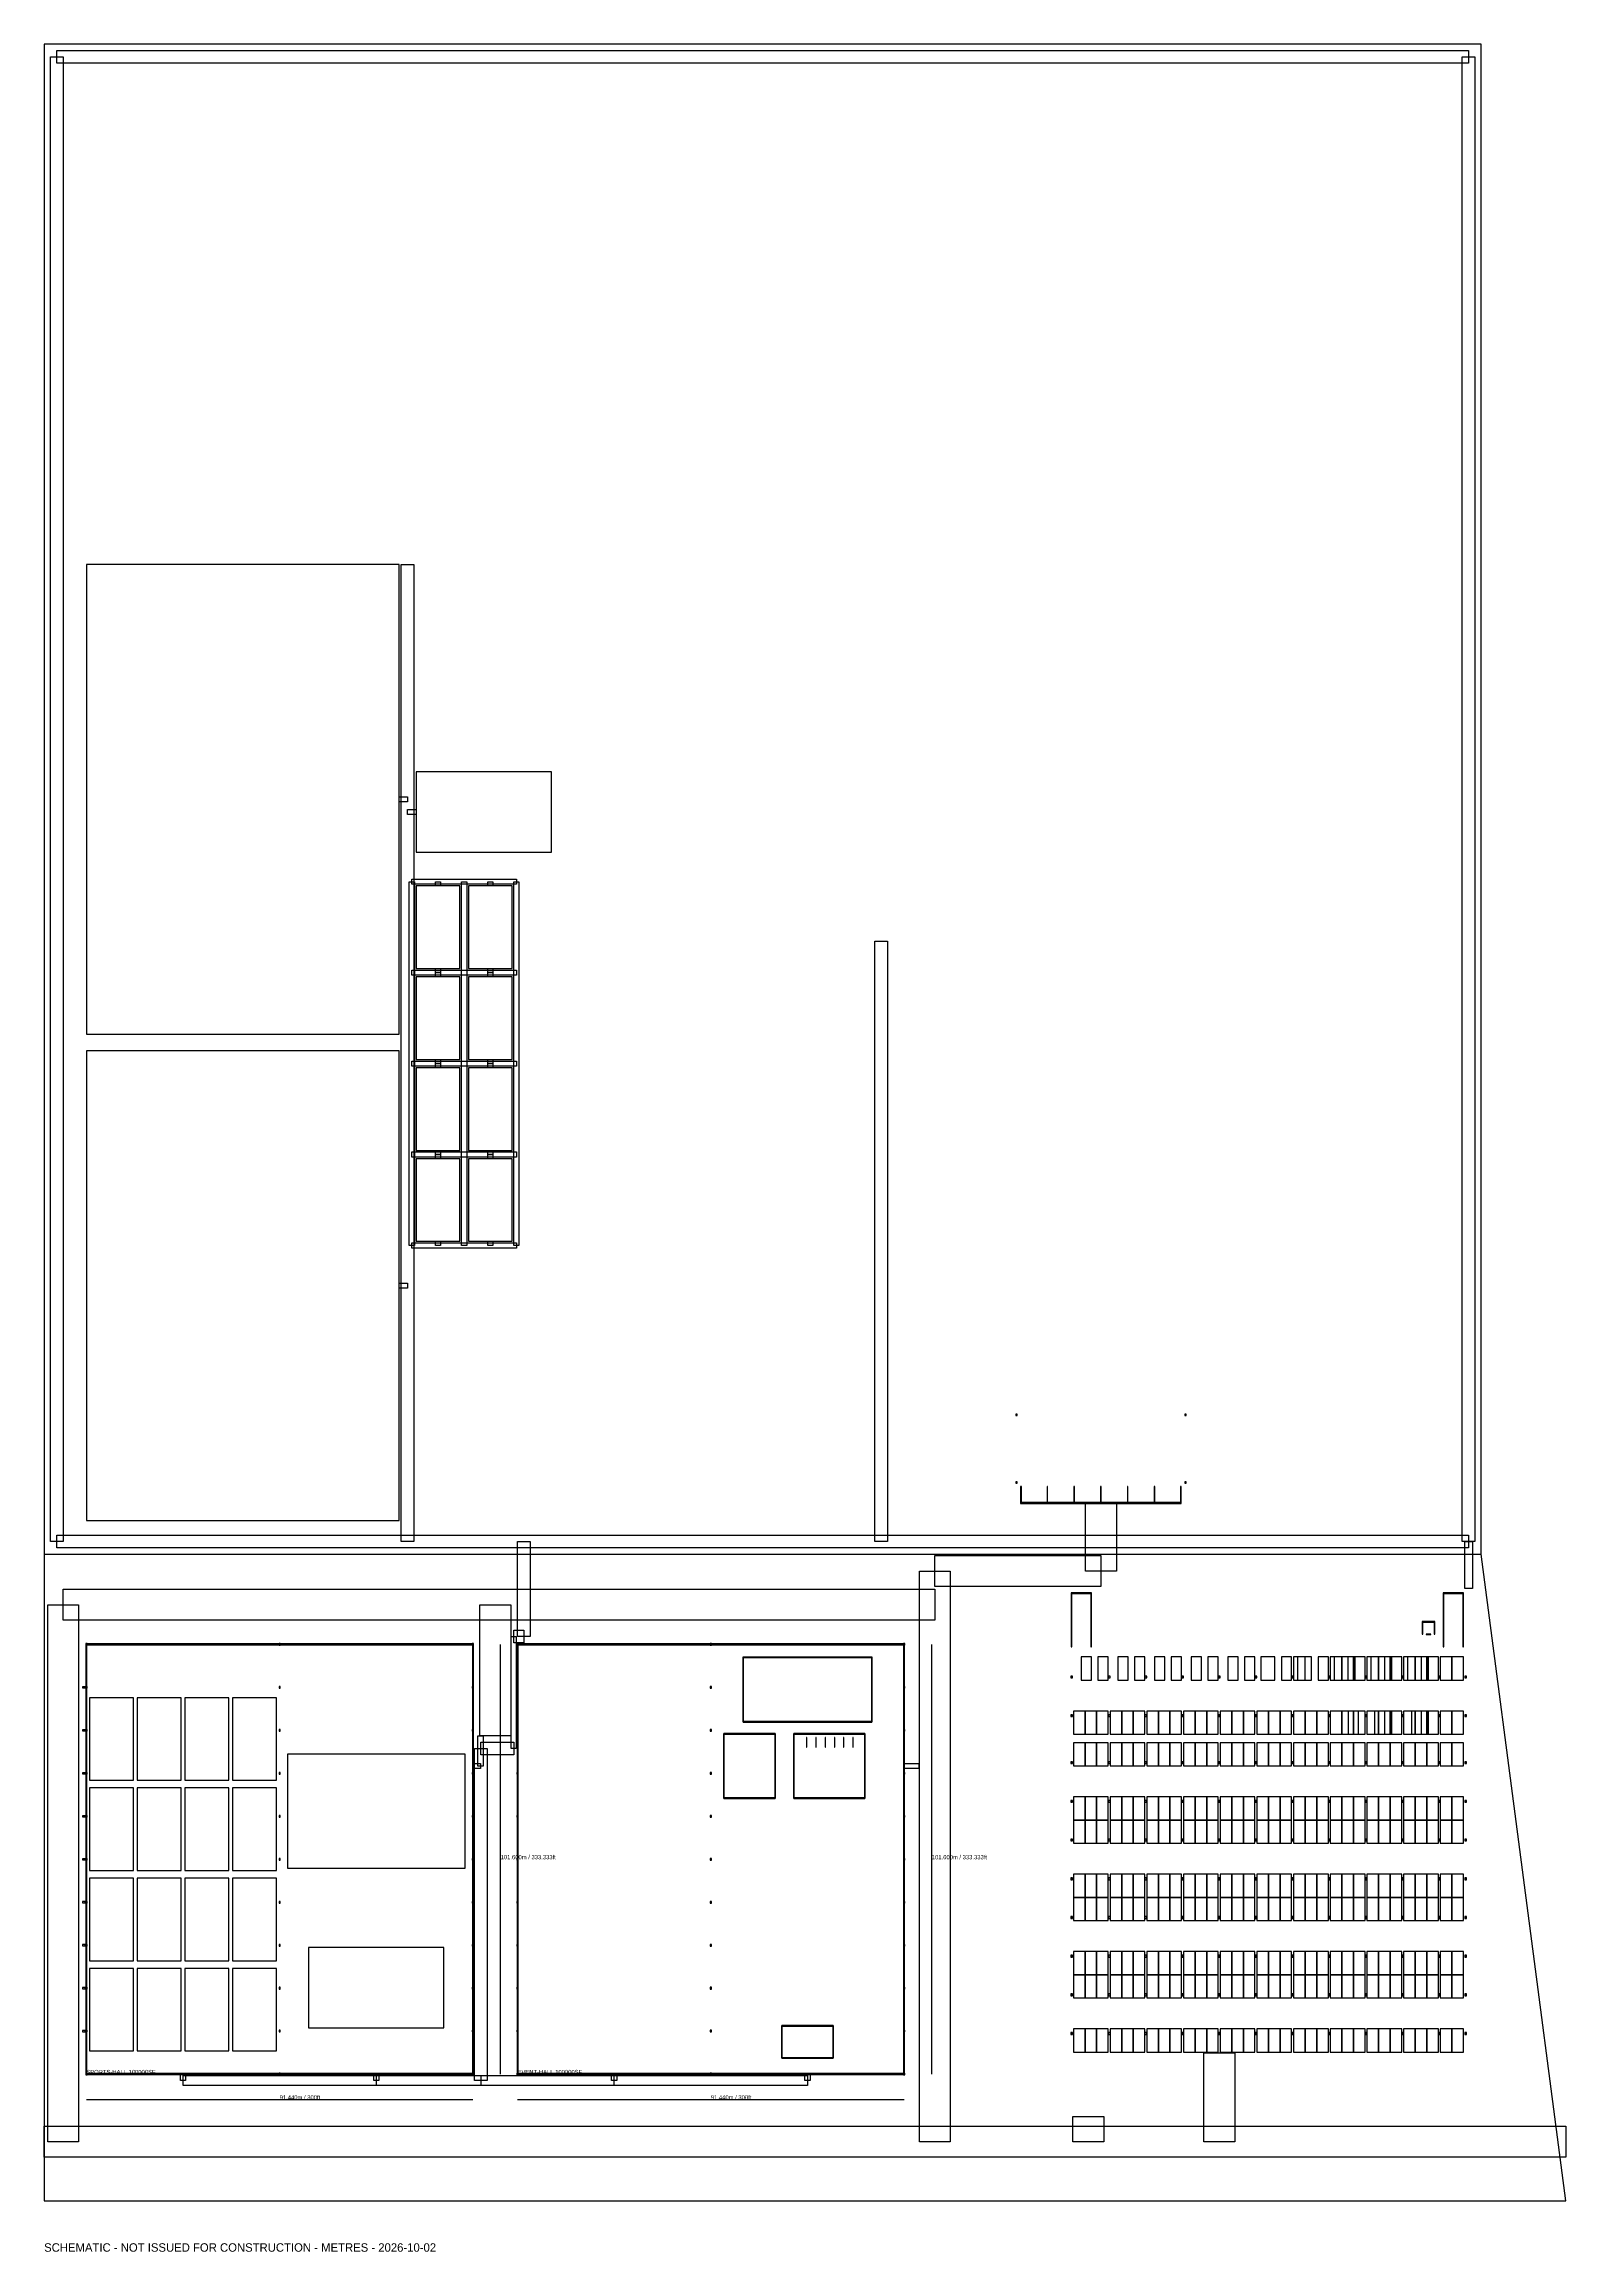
# Model space of a CAD drawing. Header units: metres. Extents: x 0 to 360, y -12 to 510.
import ezdxf

# ---------------------------------------------------------------- set-up
doc = ezdxf.new("R2010")
doc.units = ezdxf.units.M
for name, color, linetype in [('ASSUMED_BOUNDARY', 7, 'CONTINUOUS'), ('COURT_FREE_ZONE', 7, 'CONTINUOUS'), ('DIMENSIONS', 7, 'CONTINUOUS'), ('HALL_EVENT-HALL', 7, 'CONTINUOUS'), ('HALL_SPORTS-HALL', 7, 'CONTINUOUS'), ('IFCCOLUMN', 7, 'CONTINUOUS'), ('IFCDOOR', 7, 'CONTINUOUS'), ('IFCWALL', 7, 'CONTINUOUS'), ('NOTES', 7, 'CONTINUOUS'), ('OUTDOOR_30_ACRES', 7, 'CONTINUOUS'), ('PARKING_L1', 7, 'CONTINUOUS'), ('PARKING_L1_ADA', 7, 'CONTINUOUS'), ('PARKING_L2', 7, 'CONTINUOUS'), ('PARKING_L3', 7, 'CONTINUOUS'), ('PARKING_L4', 7, 'CONTINUOUS'), ('PARKING_L5', 7, 'CONTINUOUS'), ('SITE_ROADS', 7, 'CONTINUOUS'), ('SITE_WALKS', 7, 'CONTINUOUS')]:
    doc.layers.add(name, color=color, linetype=linetype)

msp = doc.modelspace()

# ---------------------------------------------------------------- linework, layer by layer
at = {"layer": 'ASSUMED_BOUNDARY'}
msp.add_lwpolyline([(0, 0), (360, 0), (340, 152.924433), (340, 510), (0, 510)], close=True, dxfattribs=at)
at = {"layer": 'COURT_FREE_ZONE'}
for points in [[(10, 275.924433), (84, 275.924433), (84, 386.924433), (10, 386.924433)], [(88, 318.924433), (120, 318.924433), (120, 337.924433), (88, 337.924433)], [(88, 291.446033), (98.3632, 291.446033), (98.3632, 310.953233), (88, 310.953233)], [(100.3632, 291.446033), (110.7264, 291.446033), (110.7264, 310.953233), (100.3632, 310.953233)], [(88, 269.938833), (98.3632, 269.938833), (98.3632, 289.446033), (88, 289.446033)], [(100.3632, 269.938833), (110.7264, 269.938833), (110.7264, 289.446033), (100.3632, 289.446033)], [(10, 160.924433), (84, 160.924433), (84, 271.924433), (10, 271.924433)], [(88, 248.431633), (98.3632, 248.431633), (98.3632, 267.938833), (88, 267.938833)], [(100.3632, 248.431633), (110.7264, 248.431633), (110.7264, 267.938833), (100.3632, 267.938833)], [(88, 226.924433), (98.3632, 226.924433), (98.3632, 246.431633), (88, 246.431633)], [(100.3632, 226.924433), (110.7264, 226.924433), (110.7264, 246.431633), (100.3632, 246.431633)], [(10.762, 99.4944), (21.1252, 99.4944), (21.1252, 119.0016), (10.762, 119.0016)], [(22.0396, 99.4944), (32.4028, 99.4944), (32.4028, 119.0016), (22.0396, 119.0016)], [(33.3172, 99.4944), (43.6804, 99.4944), (43.6804, 119.0016), (33.3172, 119.0016)], [(44.5948, 99.4944), (54.958, 99.4944), (54.958, 119.0016), (44.5948, 119.0016)], [(99.58, 78.6792), (99.58, 105.6792), (57.58, 105.6792), (57.58, 78.6792)], [(10.762, 78.1584), (21.1252, 78.1584), (21.1252, 97.6656), (10.762, 97.6656)], [(22.0396, 78.1584), (32.4028, 78.1584), (32.4028, 97.6656), (22.0396, 97.6656)], [(33.3172, 78.1584), (43.6804, 78.1584), (43.6804, 97.6656), (33.3172, 97.6656)], [(44.5948, 78.1584), (54.958, 78.1584), (54.958, 97.6656), (44.5948, 97.6656)], [(10.762, 56.8224), (21.1252, 56.8224), (21.1252, 76.3296), (10.762, 76.3296)], [(22.0396, 56.8224), (32.4028, 56.8224), (32.4028, 76.3296), (22.0396, 76.3296)], [(33.3172, 56.8224), (43.6804, 56.8224), (43.6804, 76.3296), (33.3172, 76.3296)], [(44.5948, 56.8224), (54.958, 56.8224), (54.958, 76.3296), (44.5948, 76.3296)], [(62.58, 40.9216), (94.58, 40.9216), (94.58, 59.9216), (62.58, 59.9216)], [(10.762, 35.4864), (21.1252, 35.4864), (21.1252, 54.9936), (10.762, 54.9936)], [(22.0396, 35.4864), (32.4028, 35.4864), (32.4028, 54.9936), (22.0396, 54.9936)], [(33.3172, 35.4864), (43.6804, 35.4864), (43.6804, 54.9936), (33.3172, 54.9936)], [(44.5948, 35.4864), (54.958, 35.4864), (54.958, 54.9936), (44.5948, 54.9936)]]:
    msp.add_lwpolyline(points, close=True, dxfattribs=at)
at = {"layer": 'DIMENSIONS'}
for points in [[(108, 30), (108, 131.6)], [(210, 30), (210, 131.6)], [(10, 24), (101.44, 24)], [(112, 24), (203.44, 24)]]:
    msp.add_lwpolyline(points, dxfattribs=at)
at = {"layer": 'HALL_EVENT-HALL'}
msp.add_lwpolyline([(112, 30), (203.44, 30), (203.44, 131.6), (112, 131.6)], close=True, dxfattribs=at)
at = {"layer": 'HALL_SPORTS-HALL'}
msp.add_lwpolyline([(10, 30), (101.44, 30), (101.44, 131.6), (10, 131.6)], close=True, dxfattribs=at)
at = {"layer": 'IFCCOLUMN'}
for points in [[(229.84, 185.764438), (230.16, 185.764438), (230.16, 186.084439), (229.84, 186.084439)], [(269.84, 185.764438), (270.16, 185.764438), (270.16, 186.084439), (269.84, 186.084439)], [(229.84, 169.764438), (230.16, 169.764438), (230.16, 170.084439), (229.84, 170.084439)], [(269.84, 169.764438), (270.16, 169.764438), (270.16, 170.084439), (269.84, 170.084439)], [(9.85, 131.400006), (10.15, 131.400006), (10.15, 131.800006), (9.85, 131.800006)], [(55.570001, 131.400006), (55.870001, 131.400006), (55.870001, 131.800006), (55.570001, 131.800006)], [(101.290002, 131.400006), (101.590002, 131.400006), (101.590002, 131.800006), (101.290002, 131.800006)], [(111.85, 131.400006), (112.15, 131.400006), (112.15, 131.800006), (111.85, 131.800006)], [(157.570001, 131.400006), (157.870001, 131.400006), (157.870001, 131.800006), (157.570001, 131.800006)], [(203.290002, 131.400006), (203.590002, 131.400006), (203.590002, 131.800006), (203.290002, 131.800006)], [(9.060174, 121.299999), (9.739826, 121.299999), (9.739826, 121.580002), (9.060174, 121.580002)], [(9.85, 121.240002), (10.15, 121.240002), (10.15, 121.640002), (9.85, 121.640002)], [(55.570001, 121.240002), (55.870001, 121.240002), (55.870001, 121.640002), (55.570001, 121.640002)], [(101.290002, 121.240002), (101.590002, 121.240002), (101.590002, 121.640002), (101.290002, 121.640002)], [(111.85, 121.240002), (112.15, 121.240002), (112.15, 121.640002), (111.85, 121.640002)], [(157.570001, 121.240002), (157.870001, 121.240002), (157.870001, 121.640002), (157.570001, 121.640002)], [(203.290002, 121.240002), (203.590002, 121.240002), (203.590002, 121.640002), (203.290002, 121.640002)], [(242.85, 123.696), (243.25, 123.696), (243.25, 124.096), (242.85, 124.096)], [(242.85, 123.696), (243.25, 123.696), (243.25, 124.096), (242.85, 124.096)], [(242.85, 123.696), (243.25, 123.696), (243.25, 124.096), (242.85, 124.096)], [(242.85, 123.696), (243.25, 123.696), (243.25, 124.096), (242.85, 124.096)], [(251.7546, 123.696), (252.1546, 123.696), (252.1546, 124.096), (251.7546, 124.096)], [(251.7546, 123.696), (252.1546, 123.696), (252.1546, 124.096), (251.7546, 124.096)], [(251.7546, 123.696), (252.1546, 123.696), (252.1546, 124.096), (251.7546, 124.096)], [(251.7546, 123.696), (252.1546, 123.696), (252.1546, 124.096), (251.7546, 124.096)], [(260.4342, 123.696), (260.8342, 123.696), (260.8342, 124.096), (260.4342, 124.096)], [(260.4342, 123.696), (260.8342, 123.696), (260.8342, 124.096), (260.4342, 124.096)], [(260.4342, 123.696), (260.8342, 123.696), (260.8342, 124.096), (260.4342, 124.096)], [(260.4342, 123.696), (260.8342, 123.696), (260.8342, 124.096), (260.4342, 124.096)], [(269.1138, 123.696), (269.5138, 123.696), (269.5138, 124.096), (269.1138, 124.096)], [(269.1138, 123.696), (269.5138, 123.696), (269.5138, 124.096), (269.1138, 124.096)], [(269.1138, 123.696), (269.5138, 123.696), (269.5138, 124.096), (269.1138, 124.096)], [(269.1138, 123.696), (269.5138, 123.696), (269.5138, 124.096), (269.1138, 124.096)], [(277.7934, 123.696), (278.1934, 123.696), (278.1934, 124.096), (277.7934, 124.096)], [(277.7934, 123.696), (278.1934, 123.696), (278.1934, 124.096), (277.7934, 124.096)], [(277.7934, 123.696), (278.1934, 123.696), (278.1934, 124.096), (277.7934, 124.096)], [(277.7934, 123.696), (278.1934, 123.696), (278.1934, 124.096), (277.7934, 124.096)], [(286.473, 123.696), (286.873, 123.696), (286.873, 124.096), (286.473, 124.096)], [(286.473, 123.696), (286.873, 123.696), (286.873, 124.096), (286.473, 124.096)], [(286.473, 123.696), (286.873, 123.696), (286.873, 124.096), (286.473, 124.096)], [(286.473, 123.696), (286.873, 123.696), (286.873, 124.096), (286.473, 124.096)], [(295.1526, 123.696), (295.5526, 123.696), (295.5526, 124.096), (295.1526, 124.096)], [(295.1526, 123.696), (295.5526, 123.696), (295.5526, 124.096), (295.1526, 124.096)], [(295.1526, 123.696), (295.5526, 123.696), (295.5526, 124.096), (295.1526, 124.096)], [(295.1526, 123.696), (295.5526, 123.696), (295.5526, 124.096), (295.1526, 124.096)], [(303.8322, 123.696), (304.2322, 123.696), (304.2322, 124.096), (303.8322, 124.096)], [(303.8322, 123.696), (304.2322, 123.696), (304.2322, 124.096), (303.8322, 124.096)], [(303.8322, 123.696), (304.2322, 123.696), (304.2322, 124.096), (303.8322, 124.096)], [(303.8322, 123.696), (304.2322, 123.696), (304.2322, 124.096), (303.8322, 124.096)], [(312.5118, 123.696), (312.9118, 123.696), (312.9118, 124.096), (312.5118, 124.096)], [(312.5118, 123.696), (312.9118, 123.696), (312.9118, 124.096), (312.5118, 124.096)], [(312.5118, 123.696), (312.9118, 123.696), (312.9118, 124.096), (312.5118, 124.096)], [(312.5118, 123.696), (312.9118, 123.696), (312.9118, 124.096), (312.5118, 124.096)], [(321.1914, 123.696), (321.5914, 123.696), (321.5914, 124.096), (321.1914, 124.096)], [(321.1914, 123.696), (321.5914, 123.696), (321.5914, 124.096), (321.1914, 124.096)], [(321.1914, 123.696), (321.5914, 123.696), (321.5914, 124.096), (321.1914, 124.096)], [(321.1914, 123.696), (321.5914, 123.696), (321.5914, 124.096), (321.1914, 124.096)], [(329.871, 123.696), (330.271, 123.696), (330.271, 124.096), (329.871, 124.096)], [(329.871, 123.696), (330.271, 123.696), (330.271, 124.096), (329.871, 124.096)], [(329.871, 123.696), (330.271, 123.696), (330.271, 124.096), (329.871, 124.096)], [(329.871, 123.696), (330.271, 123.696), (330.271, 124.096), (329.871, 124.096)], [(336.1, 123.696), (336.5, 123.696), (336.5, 124.096), (336.1, 124.096)], [(336.1, 123.696), (336.5, 123.696), (336.5, 124.096), (336.1, 124.096)], [(336.1, 123.696), (336.5, 123.696), (336.5, 124.096), (336.1, 124.096)], [(336.1, 123.696), (336.5, 123.696), (336.5, 124.096), (336.1, 124.096)], [(242.85, 114.552), (243.25, 114.552), (243.25, 114.952), (242.85, 114.952)], [(242.85, 114.552), (243.25, 114.552), (243.25, 114.952), (242.85, 114.952)], [(242.85, 114.552), (243.25, 114.552), (243.25, 114.952), (242.85, 114.952)], [(242.85, 114.552), (243.25, 114.552), (243.25, 114.952), (242.85, 114.952)], [(251.7546, 114.552), (252.1546, 114.552), (252.1546, 114.952), (251.7546, 114.952)], [(251.7546, 114.552), (252.1546, 114.552), (252.1546, 114.952), (251.7546, 114.952)], [(251.7546, 114.552), (252.1546, 114.552), (252.1546, 114.952), (251.7546, 114.952)], [(251.7546, 114.552), (252.1546, 114.552), (252.1546, 114.952), (251.7546, 114.952)], [(260.4342, 114.552), (260.8342, 114.552), (260.8342, 114.952), (260.4342, 114.952)], [(260.4342, 114.552), (260.8342, 114.552), (260.8342, 114.952), (260.4342, 114.952)], [(260.4342, 114.552), (260.8342, 114.552), (260.8342, 114.952), (260.4342, 114.952)], [(260.4342, 114.552), (260.8342, 114.552), (260.8342, 114.952), (260.4342, 114.952)], [(269.1138, 114.552), (269.5138, 114.552), (269.5138, 114.952), (269.1138, 114.952)], [(269.1138, 114.552), (269.5138, 114.552), (269.5138, 114.952), (269.1138, 114.952)], [(269.1138, 114.552), (269.5138, 114.552), (269.5138, 114.952), (269.1138, 114.952)], [(269.1138, 114.552), (269.5138, 114.552), (269.5138, 114.952), (269.1138, 114.952)], [(277.7934, 114.552), (278.1934, 114.552), (278.1934, 114.952), (277.7934, 114.952)], [(277.7934, 114.552), (278.1934, 114.552), (278.1934, 114.952), (277.7934, 114.952)], [(277.7934, 114.552), (278.1934, 114.552), (278.1934, 114.952), (277.7934, 114.952)], [(277.7934, 114.552), (278.1934, 114.552), (278.1934, 114.952), (277.7934, 114.952)], [(286.473, 114.552), (286.873, 114.552), (286.873, 114.952), (286.473, 114.952)], [(286.473, 114.552), (286.873, 114.552), (286.873, 114.952), (286.473, 114.952)], [(286.473, 114.552), (286.873, 114.552), (286.873, 114.952), (286.473, 114.952)], [(286.473, 114.552), (286.873, 114.552), (286.873, 114.952), (286.473, 114.952)], [(295.1526, 114.552), (295.5526, 114.552), (295.5526, 114.952), (295.1526, 114.952)], [(295.1526, 114.552), (295.5526, 114.552), (295.5526, 114.952), (295.1526, 114.952)], [(295.1526, 114.552), (295.5526, 114.552), (295.5526, 114.952), (295.1526, 114.952)], [(295.1526, 114.552), (295.5526, 114.552), (295.5526, 114.952), (295.1526, 114.952)], [(303.8322, 114.552), (304.2322, 114.552), (304.2322, 114.952), (303.8322, 114.952)], [(303.8322, 114.552), (304.2322, 114.552), (304.2322, 114.952), (303.8322, 114.952)], [(303.8322, 114.552), (304.2322, 114.552), (304.2322, 114.952), (303.8322, 114.952)], [(303.8322, 114.552), (304.2322, 114.552), (304.2322, 114.952), (303.8322, 114.952)], [(312.5118, 114.552), (312.9118, 114.552), (312.9118, 114.952), (312.5118, 114.952)], [(312.5118, 114.552), (312.9118, 114.552), (312.9118, 114.952), (312.5118, 114.952)], [(312.5118, 114.552), (312.9118, 114.552), (312.9118, 114.952), (312.5118, 114.952)], [(312.5118, 114.552), (312.9118, 114.552), (312.9118, 114.952), (312.5118, 114.952)], [(321.1914, 114.552), (321.5914, 114.552), (321.5914, 114.952), (321.1914, 114.952)], [(321.1914, 114.552), (321.5914, 114.552), (321.5914, 114.952), (321.1914, 114.952)], [(321.1914, 114.552), (321.5914, 114.552), (321.5914, 114.952), (321.1914, 114.952)], [(321.1914, 114.552), (321.5914, 114.552), (321.5914, 114.952), (321.1914, 114.952)], [(329.871, 114.552), (330.271, 114.552), (330.271, 114.952), (329.871, 114.952)], [(329.871, 114.552), (330.271, 114.552), (330.271, 114.952), (329.871, 114.952)], [(329.871, 114.552), (330.271, 114.552), (330.271, 114.952), (329.871, 114.952)], [(329.871, 114.552), (330.271, 114.552), (330.271, 114.952), (329.871, 114.952)], [(336.1, 114.552), (336.5, 114.552), (336.5, 114.952), (336.1, 114.952)], [(336.1, 114.552), (336.5, 114.552), (336.5, 114.952), (336.1, 114.952)], [(336.1, 114.552), (336.5, 114.552), (336.5, 114.952), (336.1, 114.952)], [(336.1, 114.552), (336.5, 114.552), (336.5, 114.952), (336.1, 114.952)], [(9.060174, 111.139996), (9.739826, 111.139996), (9.739826, 111.419999), (9.060174, 111.419999)], [(9.85, 111.079999), (10.15, 111.079999), (10.15, 111.479999), (9.85, 111.479999)], [(55.570001, 111.079999), (55.870001, 111.079999), (55.870001, 111.479999), (55.570001, 111.479999)], [(101.290002, 111.079999), (101.590002, 111.079999), (101.590002, 111.479999), (101.290002, 111.479999)], [(111.85, 111.079999), (112.15, 111.079999), (112.15, 111.479999), (111.85, 111.479999)], [(157.570001, 111.079999), (157.870001, 111.079999), (157.870001, 111.479999), (157.570001, 111.479999)], [(203.290002, 111.079999), (203.590002, 111.079999), (203.590002, 111.479999), (203.290002, 111.479999)], [(9.060174, 100.98), (9.739826, 100.98), (9.739826, 101.260003), (9.060174, 101.260003)], [(9.85, 100.920003), (10.15, 100.920003), (10.15, 101.320003), (9.85, 101.320003)], [(55.570001, 100.920003), (55.870001, 100.920003), (55.870001, 101.320003), (55.570001, 101.320003)], [(101.290002, 100.920003), (101.590002, 100.920003), (101.590002, 101.320003), (101.290002, 101.320003)], [(111.85, 100.920003), (112.15, 100.920003), (112.15, 101.320003), (111.85, 101.320003)], [(157.570001, 100.920003), (157.870001, 100.920003), (157.870001, 101.320003), (157.570001, 101.320003)], [(203.290002, 100.920003), (203.590002, 100.920003), (203.590002, 101.320003), (203.290002, 101.320003)], [(242.85, 103.408), (243.25, 103.408), (243.25, 103.808), (242.85, 103.808)], [(242.85, 103.408), (243.25, 103.408), (243.25, 103.808), (242.85, 103.808)], [(242.85, 103.408), (243.25, 103.408), (243.25, 103.808), (242.85, 103.808)], [(242.85, 103.408), (243.25, 103.408), (243.25, 103.808), (242.85, 103.808)], [(251.7546, 103.408), (252.1546, 103.408), (252.1546, 103.808), (251.7546, 103.808)], [(251.7546, 103.408), (252.1546, 103.408), (252.1546, 103.808), (251.7546, 103.808)], [(251.7546, 103.408), (252.1546, 103.408), (252.1546, 103.808), (251.7546, 103.808)], [(251.7546, 103.408), (252.1546, 103.408), (252.1546, 103.808), (251.7546, 103.808)], [(260.4342, 103.408), (260.8342, 103.408), (260.8342, 103.808), (260.4342, 103.808)], [(260.4342, 103.408), (260.8342, 103.408), (260.8342, 103.808), (260.4342, 103.808)], [(260.4342, 103.408), (260.8342, 103.408), (260.8342, 103.808), (260.4342, 103.808)], [(260.4342, 103.408), (260.8342, 103.408), (260.8342, 103.808), (260.4342, 103.808)], [(269.1138, 103.408), (269.5138, 103.408), (269.5138, 103.808), (269.1138, 103.808)], [(269.1138, 103.408), (269.5138, 103.408), (269.5138, 103.808), (269.1138, 103.808)], [(269.1138, 103.408), (269.5138, 103.408), (269.5138, 103.808), (269.1138, 103.808)], [(269.1138, 103.408), (269.5138, 103.408), (269.5138, 103.808), (269.1138, 103.808)], [(277.7934, 103.408), (278.1934, 103.408), (278.1934, 103.808), (277.7934, 103.808)], [(277.7934, 103.408), (278.1934, 103.408), (278.1934, 103.808), (277.7934, 103.808)], [(277.7934, 103.408), (278.1934, 103.408), (278.1934, 103.808), (277.7934, 103.808)], [(277.7934, 103.408), (278.1934, 103.408), (278.1934, 103.808), (277.7934, 103.808)], [(286.473, 103.408), (286.873, 103.408), (286.873, 103.808), (286.473, 103.808)], [(286.473, 103.408), (286.873, 103.408), (286.873, 103.808), (286.473, 103.808)], [(286.473, 103.408), (286.873, 103.408), (286.873, 103.808), (286.473, 103.808)], [(286.473, 103.408), (286.873, 103.408), (286.873, 103.808), (286.473, 103.808)], [(295.1526, 103.408), (295.5526, 103.408), (295.5526, 103.808), (295.1526, 103.808)], [(295.1526, 103.408), (295.5526, 103.408), (295.5526, 103.808), (295.1526, 103.808)], [(295.1526, 103.408), (295.5526, 103.408), (295.5526, 103.808), (295.1526, 103.808)], [(295.1526, 103.408), (295.5526, 103.408), (295.5526, 103.808), (295.1526, 103.808)], [(303.8322, 103.408), (304.2322, 103.408), (304.2322, 103.808), (303.8322, 103.808)], [(303.8322, 103.408), (304.2322, 103.408), (304.2322, 103.808), (303.8322, 103.808)], [(303.8322, 103.408), (304.2322, 103.408), (304.2322, 103.808), (303.8322, 103.808)], [(303.8322, 103.408), (304.2322, 103.408), (304.2322, 103.808), (303.8322, 103.808)], [(312.5118, 103.408), (312.9118, 103.408), (312.9118, 103.808), (312.5118, 103.808)], [(312.5118, 103.408), (312.9118, 103.408), (312.9118, 103.808), (312.5118, 103.808)], [(312.5118, 103.408), (312.9118, 103.408), (312.9118, 103.808), (312.5118, 103.808)], [(312.5118, 103.408), (312.9118, 103.408), (312.9118, 103.808), (312.5118, 103.808)], [(321.1914, 103.408), (321.5914, 103.408), (321.5914, 103.808), (321.1914, 103.808)], [(321.1914, 103.408), (321.5914, 103.408), (321.5914, 103.808), (321.1914, 103.808)], [(321.1914, 103.408), (321.5914, 103.408), (321.5914, 103.808), (321.1914, 103.808)], [(321.1914, 103.408), (321.5914, 103.408), (321.5914, 103.808), (321.1914, 103.808)], [(329.871, 103.408), (330.271, 103.408), (330.271, 103.808), (329.871, 103.808)], [(329.871, 103.408), (330.271, 103.408), (330.271, 103.808), (329.871, 103.808)], [(329.871, 103.408), (330.271, 103.408), (330.271, 103.808), (329.871, 103.808)], [(329.871, 103.408), (330.271, 103.408), (330.271, 103.808), (329.871, 103.808)], [(336.1, 103.408), (336.5, 103.408), (336.5, 103.808), (336.1, 103.808)], [(336.1, 103.408), (336.5, 103.408), (336.5, 103.808), (336.1, 103.808)], [(336.1, 103.408), (336.5, 103.408), (336.5, 103.808), (336.1, 103.808)], [(336.1, 103.408), (336.5, 103.408), (336.5, 103.808), (336.1, 103.808)], [(242.85, 94.264), (243.25, 94.264), (243.25, 94.664), (242.85, 94.664)], [(242.85, 94.264), (243.25, 94.264), (243.25, 94.664), (242.85, 94.664)], [(242.85, 94.264), (243.25, 94.264), (243.25, 94.664), (242.85, 94.664)], [(242.85, 94.264), (243.25, 94.264), (243.25, 94.664), (242.85, 94.664)], [(251.7546, 94.264), (252.1546, 94.264), (252.1546, 94.664), (251.7546, 94.664)], [(251.7546, 94.264), (252.1546, 94.264), (252.1546, 94.664), (251.7546, 94.664)], [(251.7546, 94.264), (252.1546, 94.264), (252.1546, 94.664), (251.7546, 94.664)], [(251.7546, 94.264), (252.1546, 94.264), (252.1546, 94.664), (251.7546, 94.664)], [(260.4342, 94.264), (260.8342, 94.264), (260.8342, 94.664), (260.4342, 94.664)], [(260.4342, 94.264), (260.8342, 94.264), (260.8342, 94.664), (260.4342, 94.664)], [(260.4342, 94.264), (260.8342, 94.264), (260.8342, 94.664), (260.4342, 94.664)], [(260.4342, 94.264), (260.8342, 94.264), (260.8342, 94.664), (260.4342, 94.664)], [(269.1138, 94.264), (269.5138, 94.264), (269.5138, 94.664), (269.1138, 94.664)], [(269.1138, 94.264), (269.5138, 94.264), (269.5138, 94.664), (269.1138, 94.664)], [(269.1138, 94.264), (269.5138, 94.264), (269.5138, 94.664), (269.1138, 94.664)], [(269.1138, 94.264), (269.5138, 94.264), (269.5138, 94.664), (269.1138, 94.664)], [(277.7934, 94.264), (278.1934, 94.264), (278.1934, 94.664), (277.7934, 94.664)], [(277.7934, 94.264), (278.1934, 94.264), (278.1934, 94.664), (277.7934, 94.664)], [(277.7934, 94.264), (278.1934, 94.264), (278.1934, 94.664), (277.7934, 94.664)], [(277.7934, 94.264), (278.1934, 94.264), (278.1934, 94.664), (277.7934, 94.664)], [(286.473, 94.264), (286.873, 94.264), (286.873, 94.664), (286.473, 94.664)], [(286.473, 94.264), (286.873, 94.264), (286.873, 94.664), (286.473, 94.664)], [(286.473, 94.264), (286.873, 94.264), (286.873, 94.664), (286.473, 94.664)], [(286.473, 94.264), (286.873, 94.264), (286.873, 94.664), (286.473, 94.664)], [(295.1526, 94.264), (295.5526, 94.264), (295.5526, 94.664), (295.1526, 94.664)], [(295.1526, 94.264), (295.5526, 94.264), (295.5526, 94.664), (295.1526, 94.664)], [(295.1526, 94.264), (295.5526, 94.264), (295.5526, 94.664), (295.1526, 94.664)], [(295.1526, 94.264), (295.5526, 94.264), (295.5526, 94.664), (295.1526, 94.664)], [(303.8322, 94.264), (304.2322, 94.264), (304.2322, 94.664), (303.8322, 94.664)], [(303.8322, 94.264), (304.2322, 94.264), (304.2322, 94.664), (303.8322, 94.664)], [(303.8322, 94.264), (304.2322, 94.264), (304.2322, 94.664), (303.8322, 94.664)], [(303.8322, 94.264), (304.2322, 94.264), (304.2322, 94.664), (303.8322, 94.664)], [(312.5118, 94.264), (312.9118, 94.264), (312.9118, 94.664), (312.5118, 94.664)], [(312.5118, 94.264), (312.9118, 94.264), (312.9118, 94.664), (312.5118, 94.664)], [(312.5118, 94.264), (312.9118, 94.264), (312.9118, 94.664), (312.5118, 94.664)], [(312.5118, 94.264), (312.9118, 94.264), (312.9118, 94.664), (312.5118, 94.664)], [(321.1914, 94.264), (321.5914, 94.264), (321.5914, 94.664), (321.1914, 94.664)], [(321.1914, 94.264), (321.5914, 94.264), (321.5914, 94.664), (321.1914, 94.664)], [(321.1914, 94.264), (321.5914, 94.264), (321.5914, 94.664), (321.1914, 94.664)], [(321.1914, 94.264), (321.5914, 94.264), (321.5914, 94.664), (321.1914, 94.664)], [(329.871, 94.264), (330.271, 94.264), (330.271, 94.664), (329.871, 94.664)], [(329.871, 94.264), (330.271, 94.264), (330.271, 94.664), (329.871, 94.664)], [(329.871, 94.264), (330.271, 94.264), (330.271, 94.664), (329.871, 94.664)], [(329.871, 94.264), (330.271, 94.264), (330.271, 94.664), (329.871, 94.664)], [(336.1, 94.264), (336.5, 94.264), (336.5, 94.664), (336.1, 94.664)], [(336.1, 94.264), (336.5, 94.264), (336.5, 94.664), (336.1, 94.664)], [(336.1, 94.264), (336.5, 94.264), (336.5, 94.664), (336.1, 94.664)], [(336.1, 94.264), (336.5, 94.264), (336.5, 94.664), (336.1, 94.664)], [(9.060174, 90.819996), (9.739826, 90.819996), (9.739826, 91.099999), (9.060174, 91.099999)], [(9.85, 90.759999), (10.15, 90.759999), (10.15, 91.159999), (9.85, 91.159999)], [(55.570001, 90.759999), (55.870001, 90.759999), (55.870001, 91.159999), (55.570001, 91.159999)], [(101.290002, 90.759999), (101.590002, 90.759999), (101.590002, 91.159999), (101.290002, 91.159999)], [(111.85, 90.759999), (112.15, 90.759999), (112.15, 91.159999), (111.85, 91.159999)], [(157.570001, 90.759999), (157.870001, 90.759999), (157.870001, 91.159999), (157.570001, 91.159999)], [(203.290002, 90.759999), (203.590002, 90.759999), (203.590002, 91.159999), (203.290002, 91.159999)], [(242.85, 85.12), (243.25, 85.12), (243.25, 85.52), (242.85, 85.52)], [(242.85, 85.12), (243.25, 85.12), (243.25, 85.52), (242.85, 85.52)], [(242.85, 85.12), (243.25, 85.12), (243.25, 85.52), (242.85, 85.52)], [(242.85, 85.12), (243.25, 85.12), (243.25, 85.52), (242.85, 85.52)], [(251.7546, 85.12), (252.1546, 85.12), (252.1546, 85.52), (251.7546, 85.52)], [(251.7546, 85.12), (252.1546, 85.12), (252.1546, 85.52), (251.7546, 85.52)], [(251.7546, 85.12), (252.1546, 85.12), (252.1546, 85.52), (251.7546, 85.52)], [(251.7546, 85.12), (252.1546, 85.12), (252.1546, 85.52), (251.7546, 85.52)], [(260.4342, 85.12), (260.8342, 85.12), (260.8342, 85.52), (260.4342, 85.52)], [(260.4342, 85.12), (260.8342, 85.12), (260.8342, 85.52), (260.4342, 85.52)], [(260.4342, 85.12), (260.8342, 85.12), (260.8342, 85.52), (260.4342, 85.52)], [(260.4342, 85.12), (260.8342, 85.12), (260.8342, 85.52), (260.4342, 85.52)], [(269.1138, 85.12), (269.5138, 85.12), (269.5138, 85.52), (269.1138, 85.52)], [(269.1138, 85.12), (269.5138, 85.12), (269.5138, 85.52), (269.1138, 85.52)], [(269.1138, 85.12), (269.5138, 85.12), (269.5138, 85.52), (269.1138, 85.52)], [(269.1138, 85.12), (269.5138, 85.12), (269.5138, 85.52), (269.1138, 85.52)], [(277.7934, 85.12), (278.1934, 85.12), (278.1934, 85.52), (277.7934, 85.52)], [(277.7934, 85.12), (278.1934, 85.12), (278.1934, 85.52), (277.7934, 85.52)], [(277.7934, 85.12), (278.1934, 85.12), (278.1934, 85.52), (277.7934, 85.52)], [(277.7934, 85.12), (278.1934, 85.12), (278.1934, 85.52), (277.7934, 85.52)], [(286.473, 85.12), (286.873, 85.12), (286.873, 85.52), (286.473, 85.52)], [(286.473, 85.12), (286.873, 85.12), (286.873, 85.52), (286.473, 85.52)], [(286.473, 85.12), (286.873, 85.12), (286.873, 85.52), (286.473, 85.52)], [(286.473, 85.12), (286.873, 85.12), (286.873, 85.52), (286.473, 85.52)], [(295.1526, 85.12), (295.5526, 85.12), (295.5526, 85.52), (295.1526, 85.52)], [(295.1526, 85.12), (295.5526, 85.12), (295.5526, 85.52), (295.1526, 85.52)], [(295.1526, 85.12), (295.5526, 85.12), (295.5526, 85.52), (295.1526, 85.52)], [(295.1526, 85.12), (295.5526, 85.12), (295.5526, 85.52), (295.1526, 85.52)], [(303.8322, 85.12), (304.2322, 85.12), (304.2322, 85.52), (303.8322, 85.52)], [(303.8322, 85.12), (304.2322, 85.12), (304.2322, 85.52), (303.8322, 85.52)], [(303.8322, 85.12), (304.2322, 85.12), (304.2322, 85.52), (303.8322, 85.52)], [(303.8322, 85.12), (304.2322, 85.12), (304.2322, 85.52), (303.8322, 85.52)], [(312.5118, 85.12), (312.9118, 85.12), (312.9118, 85.52), (312.5118, 85.52)], [(312.5118, 85.12), (312.9118, 85.12), (312.9118, 85.52), (312.5118, 85.52)], [(312.5118, 85.12), (312.9118, 85.12), (312.9118, 85.52), (312.5118, 85.52)], [(312.5118, 85.12), (312.9118, 85.12), (312.9118, 85.52), (312.5118, 85.52)], [(321.1914, 85.12), (321.5914, 85.12), (321.5914, 85.52), (321.1914, 85.52)], [(321.1914, 85.12), (321.5914, 85.12), (321.5914, 85.52), (321.1914, 85.52)], [(321.1914, 85.12), (321.5914, 85.12), (321.5914, 85.52), (321.1914, 85.52)], [(321.1914, 85.12), (321.5914, 85.12), (321.5914, 85.52), (321.1914, 85.52)], [(329.871, 85.12), (330.271, 85.12), (330.271, 85.52), (329.871, 85.52)], [(329.871, 85.12), (330.271, 85.12), (330.271, 85.52), (329.871, 85.52)], [(329.871, 85.12), (330.271, 85.12), (330.271, 85.52), (329.871, 85.52)], [(329.871, 85.12), (330.271, 85.12), (330.271, 85.52), (329.871, 85.52)], [(336.1, 85.12), (336.5, 85.12), (336.5, 85.52), (336.1, 85.52)], [(336.1, 85.12), (336.5, 85.12), (336.5, 85.52), (336.1, 85.52)], [(336.1, 85.12), (336.5, 85.12), (336.5, 85.52), (336.1, 85.52)], [(336.1, 85.12), (336.5, 85.12), (336.5, 85.52), (336.1, 85.52)], [(9.060174, 80.66), (9.739826, 80.66), (9.739826, 80.940003), (9.060174, 80.940003)], [(9.85, 80.600003), (10.15, 80.600003), (10.15, 81.000003), (9.85, 81.000003)], [(55.570001, 80.600003), (55.870001, 80.600003), (55.870001, 81.000003), (55.570001, 81.000003)], [(101.290002, 80.600003), (101.590002, 80.600003), (101.590002, 81.000003), (101.290002, 81.000003)], [(111.85, 80.600003), (112.15, 80.600003), (112.15, 81.000003), (111.85, 81.000003)], [(157.570001, 80.600003), (157.870001, 80.600003), (157.870001, 81.000003), (157.570001, 81.000003)], [(203.290002, 80.600003), (203.590002, 80.600003), (203.590002, 81.000003), (203.290002, 81.000003)], [(242.85, 75.976), (243.25, 75.976), (243.25, 76.376), (242.85, 76.376)], [(242.85, 75.976), (243.25, 75.976), (243.25, 76.376), (242.85, 76.376)], [(242.85, 75.976), (243.25, 75.976), (243.25, 76.376), (242.85, 76.376)], [(242.85, 75.976), (243.25, 75.976), (243.25, 76.376), (242.85, 76.376)], [(251.7546, 75.976), (252.1546, 75.976), (252.1546, 76.376), (251.7546, 76.376)], [(251.7546, 75.976), (252.1546, 75.976), (252.1546, 76.376), (251.7546, 76.376)], [(251.7546, 75.976), (252.1546, 75.976), (252.1546, 76.376), (251.7546, 76.376)], [(251.7546, 75.976), (252.1546, 75.976), (252.1546, 76.376), (251.7546, 76.376)], [(260.4342, 75.976), (260.8342, 75.976), (260.8342, 76.376), (260.4342, 76.376)], [(260.4342, 75.976), (260.8342, 75.976), (260.8342, 76.376), (260.4342, 76.376)], [(260.4342, 75.976), (260.8342, 75.976), (260.8342, 76.376), (260.4342, 76.376)], [(260.4342, 75.976), (260.8342, 75.976), (260.8342, 76.376), (260.4342, 76.376)], [(269.1138, 75.976), (269.5138, 75.976), (269.5138, 76.376), (269.1138, 76.376)], [(269.1138, 75.976), (269.5138, 75.976), (269.5138, 76.376), (269.1138, 76.376)], [(269.1138, 75.976), (269.5138, 75.976), (269.5138, 76.376), (269.1138, 76.376)], [(269.1138, 75.976), (269.5138, 75.976), (269.5138, 76.376), (269.1138, 76.376)], [(277.7934, 75.976), (278.1934, 75.976), (278.1934, 76.376), (277.7934, 76.376)], [(277.7934, 75.976), (278.1934, 75.976), (278.1934, 76.376), (277.7934, 76.376)], [(277.7934, 75.976), (278.1934, 75.976), (278.1934, 76.376), (277.7934, 76.376)], [(277.7934, 75.976), (278.1934, 75.976), (278.1934, 76.376), (277.7934, 76.376)], [(286.473, 75.976), (286.873, 75.976), (286.873, 76.376), (286.473, 76.376)], [(286.473, 75.976), (286.873, 75.976), (286.873, 76.376), (286.473, 76.376)], [(286.473, 75.976), (286.873, 75.976), (286.873, 76.376), (286.473, 76.376)], [(286.473, 75.976), (286.873, 75.976), (286.873, 76.376), (286.473, 76.376)], [(295.1526, 75.976), (295.5526, 75.976), (295.5526, 76.376), (295.1526, 76.376)], [(295.1526, 75.976), (295.5526, 75.976), (295.5526, 76.376), (295.1526, 76.376)], [(295.1526, 75.976), (295.5526, 75.976), (295.5526, 76.376), (295.1526, 76.376)], [(295.1526, 75.976), (295.5526, 75.976), (295.5526, 76.376), (295.1526, 76.376)], [(303.8322, 75.976), (304.2322, 75.976), (304.2322, 76.376), (303.8322, 76.376)], [(303.8322, 75.976), (304.2322, 75.976), (304.2322, 76.376), (303.8322, 76.376)], [(303.8322, 75.976), (304.2322, 75.976), (304.2322, 76.376), (303.8322, 76.376)], [(303.8322, 75.976), (304.2322, 75.976), (304.2322, 76.376), (303.8322, 76.376)], [(312.5118, 75.976), (312.9118, 75.976), (312.9118, 76.376), (312.5118, 76.376)], [(312.5118, 75.976), (312.9118, 75.976), (312.9118, 76.376), (312.5118, 76.376)], [(312.5118, 75.976), (312.9118, 75.976), (312.9118, 76.376), (312.5118, 76.376)], [(312.5118, 75.976), (312.9118, 75.976), (312.9118, 76.376), (312.5118, 76.376)], [(321.1914, 75.976), (321.5914, 75.976), (321.5914, 76.376), (321.1914, 76.376)], [(321.1914, 75.976), (321.5914, 75.976), (321.5914, 76.376), (321.1914, 76.376)], [(321.1914, 75.976), (321.5914, 75.976), (321.5914, 76.376), (321.1914, 76.376)], [(321.1914, 75.976), (321.5914, 75.976), (321.5914, 76.376), (321.1914, 76.376)], [(329.871, 75.976), (330.271, 75.976), (330.271, 76.376), (329.871, 76.376)], [(329.871, 75.976), (330.271, 75.976), (330.271, 76.376), (329.871, 76.376)], [(329.871, 75.976), (330.271, 75.976), (330.271, 76.376), (329.871, 76.376)], [(329.871, 75.976), (330.271, 75.976), (330.271, 76.376), (329.871, 76.376)], [(336.1, 75.976), (336.5, 75.976), (336.5, 76.376), (336.1, 76.376)], [(336.1, 75.976), (336.5, 75.976), (336.5, 76.376), (336.1, 76.376)], [(336.1, 75.976), (336.5, 75.976), (336.5, 76.376), (336.1, 76.376)], [(336.1, 75.976), (336.5, 75.976), (336.5, 76.376), (336.1, 76.376)], [(9.060174, 70.499996), (9.739826, 70.499996), (9.739826, 70.779999), (9.060174, 70.779999)], [(9.85, 70.439999), (10.15, 70.439999), (10.15, 70.839999), (9.85, 70.839999)], [(55.570001, 70.439999), (55.870001, 70.439999), (55.870001, 70.839999), (55.570001, 70.839999)], [(101.290002, 70.439999), (101.590002, 70.439999), (101.590002, 70.839999), (101.290002, 70.839999)], [(111.85, 70.439999), (112.15, 70.439999), (112.15, 70.839999), (111.85, 70.839999)], [(157.570001, 70.439999), (157.870001, 70.439999), (157.870001, 70.839999), (157.570001, 70.839999)], [(203.290002, 70.439999), (203.590002, 70.439999), (203.590002, 70.839999), (203.290002, 70.839999)], [(242.85, 66.832), (243.25, 66.832), (243.25, 67.232), (242.85, 67.232)], [(242.85, 66.832), (243.25, 66.832), (243.25, 67.232), (242.85, 67.232)], [(242.85, 66.832), (243.25, 66.832), (243.25, 67.232), (242.85, 67.232)], [(242.85, 66.832), (243.25, 66.832), (243.25, 67.232), (242.85, 67.232)], [(251.7546, 66.832), (252.1546, 66.832), (252.1546, 67.232), (251.7546, 67.232)], [(251.7546, 66.832), (252.1546, 66.832), (252.1546, 67.232), (251.7546, 67.232)], [(251.7546, 66.832), (252.1546, 66.832), (252.1546, 67.232), (251.7546, 67.232)], [(251.7546, 66.832), (252.1546, 66.832), (252.1546, 67.232), (251.7546, 67.232)], [(260.4342, 66.832), (260.8342, 66.832), (260.8342, 67.232), (260.4342, 67.232)], [(260.4342, 66.832), (260.8342, 66.832), (260.8342, 67.232), (260.4342, 67.232)], [(260.4342, 66.832), (260.8342, 66.832), (260.8342, 67.232), (260.4342, 67.232)], [(260.4342, 66.832), (260.8342, 66.832), (260.8342, 67.232), (260.4342, 67.232)], [(269.1138, 66.832), (269.5138, 66.832), (269.5138, 67.232), (269.1138, 67.232)], [(269.1138, 66.832), (269.5138, 66.832), (269.5138, 67.232), (269.1138, 67.232)], [(269.1138, 66.832), (269.5138, 66.832), (269.5138, 67.232), (269.1138, 67.232)], [(269.1138, 66.832), (269.5138, 66.832), (269.5138, 67.232), (269.1138, 67.232)], [(277.7934, 66.832), (278.1934, 66.832), (278.1934, 67.232), (277.7934, 67.232)], [(277.7934, 66.832), (278.1934, 66.832), (278.1934, 67.232), (277.7934, 67.232)], [(277.7934, 66.832), (278.1934, 66.832), (278.1934, 67.232), (277.7934, 67.232)], [(277.7934, 66.832), (278.1934, 66.832), (278.1934, 67.232), (277.7934, 67.232)], [(286.473, 66.832), (286.873, 66.832), (286.873, 67.232), (286.473, 67.232)], [(286.473, 66.832), (286.873, 66.832), (286.873, 67.232), (286.473, 67.232)], [(286.473, 66.832), (286.873, 66.832), (286.873, 67.232), (286.473, 67.232)], [(286.473, 66.832), (286.873, 66.832), (286.873, 67.232), (286.473, 67.232)], [(295.1526, 66.832), (295.5526, 66.832), (295.5526, 67.232), (295.1526, 67.232)], [(295.1526, 66.832), (295.5526, 66.832), (295.5526, 67.232), (295.1526, 67.232)], [(295.1526, 66.832), (295.5526, 66.832), (295.5526, 67.232), (295.1526, 67.232)], [(295.1526, 66.832), (295.5526, 66.832), (295.5526, 67.232), (295.1526, 67.232)], [(303.8322, 66.832), (304.2322, 66.832), (304.2322, 67.232), (303.8322, 67.232)], [(303.8322, 66.832), (304.2322, 66.832), (304.2322, 67.232), (303.8322, 67.232)], [(303.8322, 66.832), (304.2322, 66.832), (304.2322, 67.232), (303.8322, 67.232)], [(303.8322, 66.832), (304.2322, 66.832), (304.2322, 67.232), (303.8322, 67.232)], [(312.5118, 66.832), (312.9118, 66.832), (312.9118, 67.232), (312.5118, 67.232)], [(312.5118, 66.832), (312.9118, 66.832), (312.9118, 67.232), (312.5118, 67.232)], [(312.5118, 66.832), (312.9118, 66.832), (312.9118, 67.232), (312.5118, 67.232)], [(312.5118, 66.832), (312.9118, 66.832), (312.9118, 67.232), (312.5118, 67.232)], [(321.1914, 66.832), (321.5914, 66.832), (321.5914, 67.232), (321.1914, 67.232)], [(321.1914, 66.832), (321.5914, 66.832), (321.5914, 67.232), (321.1914, 67.232)], [(321.1914, 66.832), (321.5914, 66.832), (321.5914, 67.232), (321.1914, 67.232)], [(321.1914, 66.832), (321.5914, 66.832), (321.5914, 67.232), (321.1914, 67.232)], [(329.871, 66.832), (330.271, 66.832), (330.271, 67.232), (329.871, 67.232)], [(329.871, 66.832), (330.271, 66.832), (330.271, 67.232), (329.871, 67.232)], [(329.871, 66.832), (330.271, 66.832), (330.271, 67.232), (329.871, 67.232)], [(329.871, 66.832), (330.271, 66.832), (330.271, 67.232), (329.871, 67.232)], [(336.1, 66.832), (336.5, 66.832), (336.5, 67.232), (336.1, 67.232)], [(336.1, 66.832), (336.5, 66.832), (336.5, 67.232), (336.1, 67.232)], [(336.1, 66.832), (336.5, 66.832), (336.5, 67.232), (336.1, 67.232)], [(336.1, 66.832), (336.5, 66.832), (336.5, 67.232), (336.1, 67.232)], [(9.060174, 60.339996), (9.739826, 60.339996), (9.739826, 60.62), (9.060174, 60.62)], [(9.85, 60.28), (10.15, 60.28), (10.15, 60.68), (9.85, 60.68)], [(55.570001, 60.28), (55.870001, 60.28), (55.870001, 60.68), (55.570001, 60.68)], [(101.290002, 60.28), (101.590002, 60.28), (101.590002, 60.68), (101.290002, 60.68)], [(111.85, 60.28), (112.15, 60.28), (112.15, 60.68), (111.85, 60.68)], [(157.570001, 60.28), (157.870001, 60.28), (157.870001, 60.68), (157.570001, 60.68)], [(203.290002, 60.28), (203.590002, 60.28), (203.590002, 60.68), (203.290002, 60.68)], [(242.85, 57.688), (243.25, 57.688), (243.25, 58.088), (242.85, 58.088)], [(242.85, 57.688), (243.25, 57.688), (243.25, 58.088), (242.85, 58.088)], [(242.85, 57.688), (243.25, 57.688), (243.25, 58.088), (242.85, 58.088)], [(242.85, 57.688), (243.25, 57.688), (243.25, 58.088), (242.85, 58.088)], [(251.7546, 57.688), (252.1546, 57.688), (252.1546, 58.088), (251.7546, 58.088)], [(251.7546, 57.688), (252.1546, 57.688), (252.1546, 58.088), (251.7546, 58.088)], [(251.7546, 57.688), (252.1546, 57.688), (252.1546, 58.088), (251.7546, 58.088)], [(251.7546, 57.688), (252.1546, 57.688), (252.1546, 58.088), (251.7546, 58.088)], [(260.4342, 57.688), (260.8342, 57.688), (260.8342, 58.088), (260.4342, 58.088)], [(260.4342, 57.688), (260.8342, 57.688), (260.8342, 58.088), (260.4342, 58.088)], [(260.4342, 57.688), (260.8342, 57.688), (260.8342, 58.088), (260.4342, 58.088)], [(260.4342, 57.688), (260.8342, 57.688), (260.8342, 58.088), (260.4342, 58.088)], [(269.1138, 57.688), (269.5138, 57.688), (269.5138, 58.088), (269.1138, 58.088)], [(269.1138, 57.688), (269.5138, 57.688), (269.5138, 58.088), (269.1138, 58.088)], [(269.1138, 57.688), (269.5138, 57.688), (269.5138, 58.088), (269.1138, 58.088)], [(269.1138, 57.688), (269.5138, 57.688), (269.5138, 58.088), (269.1138, 58.088)], [(277.7934, 57.688), (278.1934, 57.688), (278.1934, 58.088), (277.7934, 58.088)], [(277.7934, 57.688), (278.1934, 57.688), (278.1934, 58.088), (277.7934, 58.088)], [(277.7934, 57.688), (278.1934, 57.688), (278.1934, 58.088), (277.7934, 58.088)], [(277.7934, 57.688), (278.1934, 57.688), (278.1934, 58.088), (277.7934, 58.088)], [(286.473, 57.688), (286.873, 57.688), (286.873, 58.088), (286.473, 58.088)], [(286.473, 57.688), (286.873, 57.688), (286.873, 58.088), (286.473, 58.088)], [(286.473, 57.688), (286.873, 57.688), (286.873, 58.088), (286.473, 58.088)], [(286.473, 57.688), (286.873, 57.688), (286.873, 58.088), (286.473, 58.088)], [(295.1526, 57.688), (295.5526, 57.688), (295.5526, 58.088), (295.1526, 58.088)], [(295.1526, 57.688), (295.5526, 57.688), (295.5526, 58.088), (295.1526, 58.088)], [(295.1526, 57.688), (295.5526, 57.688), (295.5526, 58.088), (295.1526, 58.088)], [(295.1526, 57.688), (295.5526, 57.688), (295.5526, 58.088), (295.1526, 58.088)], [(303.8322, 57.688), (304.2322, 57.688), (304.2322, 58.088), (303.8322, 58.088)], [(303.8322, 57.688), (304.2322, 57.688), (304.2322, 58.088), (303.8322, 58.088)], [(303.8322, 57.688), (304.2322, 57.688), (304.2322, 58.088), (303.8322, 58.088)], [(303.8322, 57.688), (304.2322, 57.688), (304.2322, 58.088), (303.8322, 58.088)], [(312.5118, 57.688), (312.9118, 57.688), (312.9118, 58.088), (312.5118, 58.088)], [(312.5118, 57.688), (312.9118, 57.688), (312.9118, 58.088), (312.5118, 58.088)], [(312.5118, 57.688), (312.9118, 57.688), (312.9118, 58.088), (312.5118, 58.088)], [(312.5118, 57.688), (312.9118, 57.688), (312.9118, 58.088), (312.5118, 58.088)], [(321.1914, 57.688), (321.5914, 57.688), (321.5914, 58.088), (321.1914, 58.088)], [(321.1914, 57.688), (321.5914, 57.688), (321.5914, 58.088), (321.1914, 58.088)], [(321.1914, 57.688), (321.5914, 57.688), (321.5914, 58.088), (321.1914, 58.088)], [(321.1914, 57.688), (321.5914, 57.688), (321.5914, 58.088), (321.1914, 58.088)], [(329.871, 57.688), (330.271, 57.688), (330.271, 58.088), (329.871, 58.088)], [(329.871, 57.688), (330.271, 57.688), (330.271, 58.088), (329.871, 58.088)], [(329.871, 57.688), (330.271, 57.688), (330.271, 58.088), (329.871, 58.088)], [(329.871, 57.688), (330.271, 57.688), (330.271, 58.088), (329.871, 58.088)], [(336.1, 57.688), (336.5, 57.688), (336.5, 58.088), (336.1, 58.088)], [(336.1, 57.688), (336.5, 57.688), (336.5, 58.088), (336.1, 58.088)], [(336.1, 57.688), (336.5, 57.688), (336.5, 58.088), (336.1, 58.088)], [(336.1, 57.688), (336.5, 57.688), (336.5, 58.088), (336.1, 58.088)], [(9.060174, 50.179996), (9.739826, 50.179996), (9.739826, 50.46), (9.060174, 50.46)], [(9.85, 50.12), (10.15, 50.12), (10.15, 50.52), (9.85, 50.52)], [(55.570001, 50.12), (55.870001, 50.12), (55.870001, 50.52), (55.570001, 50.52)], [(101.290002, 50.12), (101.590002, 50.12), (101.590002, 50.52), (101.290002, 50.52)], [(111.85, 50.12), (112.15, 50.12), (112.15, 50.52), (111.85, 50.52)], [(157.570001, 50.12), (157.870001, 50.12), (157.870001, 50.52), (157.570001, 50.52)], [(203.290002, 50.12), (203.590002, 50.12), (203.590002, 50.52), (203.290002, 50.52)], [(242.85, 48.544), (243.25, 48.544), (243.25, 48.944), (242.85, 48.944)], [(242.85, 48.544), (243.25, 48.544), (243.25, 48.944), (242.85, 48.944)], [(242.85, 48.544), (243.25, 48.544), (243.25, 48.944), (242.85, 48.944)], [(242.85, 48.544), (243.25, 48.544), (243.25, 48.944), (242.85, 48.944)], [(251.7546, 48.544), (252.1546, 48.544), (252.1546, 48.944), (251.7546, 48.944)], [(251.7546, 48.544), (252.1546, 48.544), (252.1546, 48.944), (251.7546, 48.944)], [(251.7546, 48.544), (252.1546, 48.544), (252.1546, 48.944), (251.7546, 48.944)], [(251.7546, 48.544), (252.1546, 48.544), (252.1546, 48.944), (251.7546, 48.944)], [(260.4342, 48.544), (260.8342, 48.544), (260.8342, 48.944), (260.4342, 48.944)], [(260.4342, 48.544), (260.8342, 48.544), (260.8342, 48.944), (260.4342, 48.944)], [(260.4342, 48.544), (260.8342, 48.544), (260.8342, 48.944), (260.4342, 48.944)], [(260.4342, 48.544), (260.8342, 48.544), (260.8342, 48.944), (260.4342, 48.944)], [(269.1138, 48.544), (269.5138, 48.544), (269.5138, 48.944), (269.1138, 48.944)], [(269.1138, 48.544), (269.5138, 48.544), (269.5138, 48.944), (269.1138, 48.944)], [(269.1138, 48.544), (269.5138, 48.544), (269.5138, 48.944), (269.1138, 48.944)], [(269.1138, 48.544), (269.5138, 48.544), (269.5138, 48.944), (269.1138, 48.944)], [(277.7934, 48.544), (278.1934, 48.544), (278.1934, 48.944), (277.7934, 48.944)], [(277.7934, 48.544), (278.1934, 48.544), (278.1934, 48.944), (277.7934, 48.944)], [(277.7934, 48.544), (278.1934, 48.544), (278.1934, 48.944), (277.7934, 48.944)], [(277.7934, 48.544), (278.1934, 48.544), (278.1934, 48.944), (277.7934, 48.944)], [(286.473, 48.544), (286.873, 48.544), (286.873, 48.944), (286.473, 48.944)], [(286.473, 48.544), (286.873, 48.544), (286.873, 48.944), (286.473, 48.944)], [(286.473, 48.544), (286.873, 48.544), (286.873, 48.944), (286.473, 48.944)], [(286.473, 48.544), (286.873, 48.544), (286.873, 48.944), (286.473, 48.944)], [(295.1526, 48.544), (295.5526, 48.544), (295.5526, 48.944), (295.1526, 48.944)], [(295.1526, 48.544), (295.5526, 48.544), (295.5526, 48.944), (295.1526, 48.944)], [(295.1526, 48.544), (295.5526, 48.544), (295.5526, 48.944), (295.1526, 48.944)], [(295.1526, 48.544), (295.5526, 48.544), (295.5526, 48.944), (295.1526, 48.944)], [(303.8322, 48.544), (304.2322, 48.544), (304.2322, 48.944), (303.8322, 48.944)], [(303.8322, 48.544), (304.2322, 48.544), (304.2322, 48.944), (303.8322, 48.944)], [(303.8322, 48.544), (304.2322, 48.544), (304.2322, 48.944), (303.8322, 48.944)], [(303.8322, 48.544), (304.2322, 48.544), (304.2322, 48.944), (303.8322, 48.944)], [(312.5118, 48.544), (312.9118, 48.544), (312.9118, 48.944), (312.5118, 48.944)], [(312.5118, 48.544), (312.9118, 48.544), (312.9118, 48.944), (312.5118, 48.944)], [(312.5118, 48.544), (312.9118, 48.544), (312.9118, 48.944), (312.5118, 48.944)], [(312.5118, 48.544), (312.9118, 48.544), (312.9118, 48.944), (312.5118, 48.944)], [(321.1914, 48.544), (321.5914, 48.544), (321.5914, 48.944), (321.1914, 48.944)], [(321.1914, 48.544), (321.5914, 48.544), (321.5914, 48.944), (321.1914, 48.944)], [(321.1914, 48.544), (321.5914, 48.544), (321.5914, 48.944), (321.1914, 48.944)], [(321.1914, 48.544), (321.5914, 48.544), (321.5914, 48.944), (321.1914, 48.944)], [(329.871, 48.544), (330.271, 48.544), (330.271, 48.944), (329.871, 48.944)], [(329.871, 48.544), (330.271, 48.544), (330.271, 48.944), (329.871, 48.944)], [(329.871, 48.544), (330.271, 48.544), (330.271, 48.944), (329.871, 48.944)], [(329.871, 48.544), (330.271, 48.544), (330.271, 48.944), (329.871, 48.944)], [(336.1, 48.544), (336.5, 48.544), (336.5, 48.944), (336.1, 48.944)], [(336.1, 48.544), (336.5, 48.544), (336.5, 48.944), (336.1, 48.944)], [(336.1, 48.544), (336.5, 48.544), (336.5, 48.944), (336.1, 48.944)], [(336.1, 48.544), (336.5, 48.544), (336.5, 48.944), (336.1, 48.944)], [(9.060174, 40.019997), (9.739826, 40.019997), (9.739826, 40.3), (9.060174, 40.3)], [(9.85, 39.96), (10.15, 39.96), (10.15, 40.36), (9.85, 40.36)], [(55.570001, 39.96), (55.870001, 39.96), (55.870001, 40.36), (55.570001, 40.36)], [(101.290002, 39.96), (101.590002, 39.96), (101.590002, 40.36), (101.290002, 40.36)], [(111.85, 39.96), (112.15, 39.96), (112.15, 40.36), (111.85, 40.36)], [(157.570001, 39.96), (157.870001, 39.96), (157.870001, 40.36), (157.570001, 40.36)], [(203.290002, 39.96), (203.590002, 39.96), (203.590002, 40.36), (203.290002, 40.36)], [(242.85, 39.4), (243.25, 39.4), (243.25, 39.8), (242.85, 39.8)], [(242.85, 39.4), (243.25, 39.4), (243.25, 39.8), (242.85, 39.8)], [(242.85, 39.4), (243.25, 39.4), (243.25, 39.8), (242.85, 39.8)], [(242.85, 39.4), (243.25, 39.4), (243.25, 39.8), (242.85, 39.8)], [(251.7546, 39.4), (252.1546, 39.4), (252.1546, 39.8), (251.7546, 39.8)], [(251.7546, 39.4), (252.1546, 39.4), (252.1546, 39.8), (251.7546, 39.8)], [(251.7546, 39.4), (252.1546, 39.4), (252.1546, 39.8), (251.7546, 39.8)], [(251.7546, 39.4), (252.1546, 39.4), (252.1546, 39.8), (251.7546, 39.8)], [(260.4342, 39.4), (260.8342, 39.4), (260.8342, 39.8), (260.4342, 39.8)], [(260.4342, 39.4), (260.8342, 39.4), (260.8342, 39.8), (260.4342, 39.8)], [(260.4342, 39.4), (260.8342, 39.4), (260.8342, 39.8), (260.4342, 39.8)], [(260.4342, 39.4), (260.8342, 39.4), (260.8342, 39.8), (260.4342, 39.8)], [(269.1138, 39.4), (269.5138, 39.4), (269.5138, 39.8), (269.1138, 39.8)], [(269.1138, 39.4), (269.5138, 39.4), (269.5138, 39.8), (269.1138, 39.8)], [(269.1138, 39.4), (269.5138, 39.4), (269.5138, 39.8), (269.1138, 39.8)], [(269.1138, 39.4), (269.5138, 39.4), (269.5138, 39.8), (269.1138, 39.8)], [(277.7934, 39.4), (278.1934, 39.4), (278.1934, 39.8), (277.7934, 39.8)], [(277.7934, 39.4), (278.1934, 39.4), (278.1934, 39.8), (277.7934, 39.8)], [(277.7934, 39.4), (278.1934, 39.4), (278.1934, 39.8), (277.7934, 39.8)], [(277.7934, 39.4), (278.1934, 39.4), (278.1934, 39.8), (277.7934, 39.8)], [(286.473, 39.4), (286.873, 39.4), (286.873, 39.8), (286.473, 39.8)], [(286.473, 39.4), (286.873, 39.4), (286.873, 39.8), (286.473, 39.8)], [(286.473, 39.4), (286.873, 39.4), (286.873, 39.8), (286.473, 39.8)], [(286.473, 39.4), (286.873, 39.4), (286.873, 39.8), (286.473, 39.8)], [(295.1526, 39.4), (295.5526, 39.4), (295.5526, 39.8), (295.1526, 39.8)], [(295.1526, 39.4), (295.5526, 39.4), (295.5526, 39.8), (295.1526, 39.8)], [(295.1526, 39.4), (295.5526, 39.4), (295.5526, 39.8), (295.1526, 39.8)], [(295.1526, 39.4), (295.5526, 39.4), (295.5526, 39.8), (295.1526, 39.8)], [(303.8322, 39.4), (304.2322, 39.4), (304.2322, 39.8), (303.8322, 39.8)], [(303.8322, 39.4), (304.2322, 39.4), (304.2322, 39.8), (303.8322, 39.8)], [(303.8322, 39.4), (304.2322, 39.4), (304.2322, 39.8), (303.8322, 39.8)], [(303.8322, 39.4), (304.2322, 39.4), (304.2322, 39.8), (303.8322, 39.8)], [(312.5118, 39.4), (312.9118, 39.4), (312.9118, 39.8), (312.5118, 39.8)], [(312.5118, 39.4), (312.9118, 39.4), (312.9118, 39.8), (312.5118, 39.8)], [(312.5118, 39.4), (312.9118, 39.4), (312.9118, 39.8), (312.5118, 39.8)], [(312.5118, 39.4), (312.9118, 39.4), (312.9118, 39.8), (312.5118, 39.8)], [(321.1914, 39.4), (321.5914, 39.4), (321.5914, 39.8), (321.1914, 39.8)], [(321.1914, 39.4), (321.5914, 39.4), (321.5914, 39.8), (321.1914, 39.8)], [(321.1914, 39.4), (321.5914, 39.4), (321.5914, 39.8), (321.1914, 39.8)], [(321.1914, 39.4), (321.5914, 39.4), (321.5914, 39.8), (321.1914, 39.8)], [(329.871, 39.4), (330.271, 39.4), (330.271, 39.8), (329.871, 39.8)], [(329.871, 39.4), (330.271, 39.4), (330.271, 39.8), (329.871, 39.8)], [(329.871, 39.4), (330.271, 39.4), (330.271, 39.8), (329.871, 39.8)], [(329.871, 39.4), (330.271, 39.4), (330.271, 39.8), (329.871, 39.8)], [(336.1, 39.4), (336.5, 39.4), (336.5, 39.8), (336.1, 39.8)], [(336.1, 39.4), (336.5, 39.4), (336.5, 39.8), (336.1, 39.8)], [(336.1, 39.4), (336.5, 39.4), (336.5, 39.8), (336.1, 39.8)], [(336.1, 39.4), (336.5, 39.4), (336.5, 39.8), (336.1, 39.8)], [(9.85, 29.8), (10.15, 29.8), (10.15, 30.2), (9.85, 30.2)], [(55.570001, 29.8), (55.870001, 29.8), (55.870001, 30.2), (55.570001, 30.2)], [(101.290002, 29.8), (101.590002, 29.8), (101.590002, 30.2), (101.290002, 30.2)], [(111.85, 29.8), (112.15, 29.8), (112.15, 30.2), (111.85, 30.2)], [(157.570001, 29.8), (157.870001, 29.8), (157.870001, 30.2), (157.570001, 30.2)], [(203.290002, 29.8), (203.590002, 29.8), (203.590002, 30.2), (203.290002, 30.2)]]:
    msp.add_lwpolyline(points, close=True, dxfattribs=at)
at = {"layer": 'IFCDOOR'}
for points in [[(31.6408, 131.57), (34.0792, 131.57), (34.0792, 131.63), (31.6408, 131.63)], [(77.3608, 131.57), (79.7992, 131.57), (79.7992, 131.63), (77.3608, 131.63)], [(133.6408, 131.57), (136.0792, 131.57), (136.0792, 131.63), (133.6408, 131.63)], [(179.3608, 131.57), (181.7992, 131.57), (181.7992, 131.63), (179.3608, 131.63)], [(326.95, 133.96), (328.05, 133.96), (328.05, 134.04), (326.95, 134.04)], [(326.95, 133.96), (328.05, 133.96), (328.05, 134.04), (326.95, 134.04)], [(326.95, 133.96), (328.05, 133.96), (328.05, 134.04), (326.95, 134.04)], [(326.95, 133.96), (328.05, 133.96), (328.05, 134.04), (326.95, 134.04)], [(326.95, 133.96), (328.05, 133.96), (328.05, 134.04), (326.95, 134.04)], [(179.97, 113.282), (181.19, 113.282), (181.19, 113.342), (179.97, 113.342)], [(101.41, 104.3712), (101.47, 104.3712), (101.47, 108.0288), (101.41, 108.0288)], [(203.41, 104.3712), (203.47, 104.3712), (203.47, 108.0288), (203.41, 108.0288)], [(166.254, 95.1972), (167.474, 95.1972), (167.474, 95.2572), (166.254, 95.2572)], [(185.1516, 95.1972), (186.3716, 95.1972), (186.3716, 95.2572), (185.1516, 95.2572)], [(9.97, 74.5008), (10.03, 74.5008), (10.03, 76.9392), (9.97, 76.9392)], [(111.97, 74.5008), (112.03, 74.5008), (112.03, 76.9392), (111.97, 76.9392)], [(179.97, 33.78), (181.19, 33.78), (181.19, 33.84), (179.97, 33.84)], [(31.6408, 29.97), (34.0792, 29.97), (34.0792, 30.03), (31.6408, 30.03)], [(77.3608, 29.97), (79.7992, 29.97), (79.7992, 30.03), (77.3608, 30.03)], [(133.6408, 29.97), (136.0792, 29.97), (136.0792, 30.03), (133.6408, 30.03)], [(179.3608, 29.97), (181.7992, 29.97), (181.7992, 30.03), (179.3608, 30.03)]]:
    msp.add_lwpolyline(points, close=True, dxfattribs=at)
at = {"layer": 'IFCWALL'}
for points in [[(231, 164.924433), (231.2, 164.924433), (231.2, 168.924433), (231, 168.924433)], [(237.268333, 164.924433), (237.398333, 164.924433), (237.398333, 168.924433), (237.268333, 168.924433)], [(243.601667, 164.924433), (243.731667, 164.924433), (243.731667, 168.924433), (243.601667, 168.924433)], [(249.935, 164.924433), (250.065, 164.924433), (250.065, 168.924433), (249.935, 168.924433)], [(256.268333, 164.924433), (256.398333, 164.924433), (256.398333, 168.924433), (256.268333, 168.924433)], [(262.601667, 164.924433), (262.731667, 164.924433), (262.731667, 168.924433), (262.601667, 168.924433)], [(268.8, 164.924433), (269, 164.924433), (269, 168.924433), (268.8, 168.924433)], [(231, 164.924433), (269, 164.924433), (269, 165.124433), (231, 165.124433)], [(243, 131), (243.15, 131), (243.15, 143.8), (243, 143.8)], [(243, 143.65), (247.8, 143.65), (247.8, 143.8), (243, 143.8)], [(247.65, 131), (247.8, 131), (247.8, 143.8), (247.65, 143.8)], [(331, 131), (331.15, 131), (331.15, 143.8), (331, 143.8)], [(331, 143.65), (335.8, 143.65), (335.8, 143.8), (331, 143.8)], [(335.65, 131), (335.8, 131), (335.8, 143.8), (335.65, 143.8)], [(326, 134), (326.15, 134), (326.15, 137), (326, 137)], [(326, 136.85), (329, 136.85), (329, 137), (326, 137)], [(328.85, 134), (329, 134), (329, 137), (328.85, 137)], [(9.89, 121.54), (10.11, 121.54), (10.11, 131.5), (9.89, 131.5)], [(9.89, 121.54), (10.11, 121.54), (10.11, 131.5), (9.89, 131.5)], [(10.15, 131.49), (55.57, 131.49), (55.57, 131.71), (10.15, 131.71)], [(55.87, 131.49), (101.29, 131.49), (101.29, 131.71), (55.87, 131.71)], [(101.33, 121.54), (101.55, 121.54), (101.55, 131.5), (101.33, 131.5)], [(101.33, 121.54), (101.55, 121.54), (101.55, 131.5), (101.33, 131.5)], [(111.89, 121.54), (112.11, 121.54), (112.11, 131.5), (111.89, 131.5)], [(111.89, 121.54), (112.11, 121.54), (112.11, 131.5), (111.89, 131.5)], [(112.15, 131.49), (157.57, 131.49), (157.57, 131.71), (112.15, 131.71)], [(157.87, 131.49), (203.29, 131.49), (203.29, 131.71), (157.87, 131.71)], [(203.33, 121.54), (203.55, 121.54), (203.55, 131.5), (203.33, 131.5)], [(203.33, 121.54), (203.55, 121.54), (203.55, 131.5), (203.33, 131.5)], [(165.265, 113.312), (165.415, 113.312), (165.415, 128.552), (165.265, 128.552)], [(165.34, 128.477), (195.82, 128.477), (195.82, 128.627), (165.34, 128.627)], [(195.745, 113.312), (195.895, 113.312), (195.895, 128.552), (195.745, 128.552)], [(9.89, 111.38), (10.11, 111.38), (10.11, 121.34), (9.89, 121.34)], [(9.89, 111.38), (10.11, 111.38), (10.11, 121.34), (9.89, 121.34)], [(101.33, 111.38), (101.55, 111.38), (101.55, 121.34), (101.33, 121.34)], [(101.33, 111.38), (101.55, 111.38), (101.55, 121.34), (101.33, 121.34)], [(111.89, 111.38), (112.11, 111.38), (112.11, 121.34), (111.89, 121.34)], [(111.89, 111.38), (112.11, 111.38), (112.11, 121.34), (111.89, 121.34)], [(203.33, 111.38), (203.55, 111.38), (203.55, 121.34), (203.33, 121.34)], [(203.33, 111.38), (203.55, 111.38), (203.55, 121.34), (203.33, 121.34)], [(9.89, 101.22), (10.11, 101.22), (10.11, 111.18), (9.89, 111.18)], [(9.89, 101.22), (10.11, 101.22), (10.11, 111.18), (9.89, 111.18)], [(101.33, 101.22), (101.55, 101.22), (101.55, 111.18), (101.33, 111.18)], [(111.89, 101.22), (112.11, 101.22), (112.11, 111.18), (111.89, 111.18)], [(111.89, 101.22), (112.11, 101.22), (112.11, 111.18), (111.89, 111.18)], [(160.693, 95.2272), (160.843, 95.2272), (160.843, 110.4672), (160.693, 110.4672)], [(160.768, 110.3922), (172.96, 110.3922), (172.96, 110.5422), (160.768, 110.5422)], [(165.34, 113.237), (195.82, 113.237), (195.82, 113.387), (165.34, 113.387)], [(172.885, 95.2272), (173.035, 95.2272), (173.035, 110.4672), (172.885, 110.4672)], [(177.3046, 95.2272), (177.4546, 95.2272), (177.4546, 110.4672), (177.3046, 110.4672)], [(177.3796, 110.3922), (194.1436, 110.3922), (194.1436, 110.5422), (177.3796, 110.5422)], [(194.0686, 95.2272), (194.2186, 95.2272), (194.2186, 110.4672), (194.0686, 110.4672)], [(203.33, 101.22), (203.55, 101.22), (203.55, 111.18), (203.33, 111.18)], [(180.3396, 107.3172), (180.4196, 107.3172), (180.4196, 109.6172), (180.3396, 109.6172)], [(182.5396, 107.3172), (182.6196, 107.3172), (182.6196, 109.6172), (182.5396, 109.6172)], [(184.7396, 107.3172), (184.8196, 107.3172), (184.8196, 109.6172), (184.7396, 109.6172)], [(186.9396, 107.3172), (187.0196, 107.3172), (187.0196, 109.6172), (186.9396, 109.6172)], [(189.1396, 107.3172), (189.2196, 107.3172), (189.2196, 109.6172), (189.1396, 109.6172)], [(191.3396, 107.3172), (191.4196, 107.3172), (191.4196, 109.6172), (191.3396, 109.6172)], [(9.89, 91.06), (10.11, 91.06), (10.11, 101.02), (9.89, 101.02)], [(9.89, 91.06), (10.11, 91.06), (10.11, 101.02), (9.89, 101.02)], [(101.33, 91.06), (101.55, 91.06), (101.55, 101.02), (101.33, 101.02)], [(101.33, 91.06), (101.55, 91.06), (101.55, 101.02), (101.33, 101.02)], [(111.89, 91.06), (112.11, 91.06), (112.11, 101.02), (111.89, 101.02)], [(111.89, 91.06), (112.11, 91.06), (112.11, 101.02), (111.89, 101.02)], [(203.33, 91.06), (203.55, 91.06), (203.55, 101.02), (203.33, 101.02)], [(203.33, 91.06), (203.55, 91.06), (203.55, 101.02), (203.33, 101.02)], [(160.768, 95.1522), (172.96, 95.1522), (172.96, 95.3022), (160.768, 95.3022)], [(177.3796, 95.1522), (194.1436, 95.1522), (194.1436, 95.3022), (177.3796, 95.3022)], [(9.89, 80.9), (10.11, 80.9), (10.11, 90.86), (9.89, 90.86)], [(9.89, 80.9), (10.11, 80.9), (10.11, 90.86), (9.89, 90.86)], [(101.33, 80.9), (101.55, 80.9), (101.55, 90.86), (101.33, 90.86)], [(101.33, 80.9), (101.55, 80.9), (101.55, 90.86), (101.33, 90.86)], [(111.89, 80.9), (112.11, 80.9), (112.11, 90.86), (111.89, 90.86)], [(111.89, 80.9), (112.11, 80.9), (112.11, 90.86), (111.89, 90.86)], [(203.33, 80.9), (203.55, 80.9), (203.55, 90.86), (203.33, 90.86)], [(203.33, 80.9), (203.55, 80.9), (203.55, 90.86), (203.33, 90.86)], [(9.89, 70.74), (10.11, 70.74), (10.11, 80.7), (9.89, 80.7)], [(101.33, 70.74), (101.55, 70.74), (101.55, 80.7), (101.33, 80.7)], [(101.33, 70.74), (101.55, 70.74), (101.55, 80.7), (101.33, 80.7)], [(111.89, 70.74), (112.11, 70.74), (112.11, 80.7), (111.89, 80.7)], [(203.33, 70.74), (203.55, 70.74), (203.55, 80.7), (203.33, 80.7)], [(203.33, 70.74), (203.55, 70.74), (203.55, 80.7), (203.33, 80.7)], [(9.89, 60.58), (10.11, 60.58), (10.11, 70.54), (9.89, 70.54)], [(9.89, 60.58), (10.11, 60.58), (10.11, 70.54), (9.89, 70.54)], [(101.33, 60.58), (101.55, 60.58), (101.55, 70.54), (101.33, 70.54)], [(101.33, 60.58), (101.55, 60.58), (101.55, 70.54), (101.33, 70.54)], [(111.89, 60.58), (112.11, 60.58), (112.11, 70.54), (111.89, 70.54)], [(111.89, 60.58), (112.11, 60.58), (112.11, 70.54), (111.89, 70.54)], [(203.33, 60.58), (203.55, 60.58), (203.55, 70.54), (203.33, 70.54)], [(203.33, 60.58), (203.55, 60.58), (203.55, 70.54), (203.33, 70.54)], [(9.89, 50.42), (10.11, 50.42), (10.11, 60.38), (9.89, 60.38)], [(9.89, 50.42), (10.11, 50.42), (10.11, 60.38), (9.89, 60.38)], [(101.33, 50.42), (101.55, 50.42), (101.55, 60.38), (101.33, 60.38)], [(101.33, 50.42), (101.55, 50.42), (101.55, 60.38), (101.33, 60.38)], [(111.89, 50.42), (112.11, 50.42), (112.11, 60.38), (111.89, 60.38)], [(111.89, 50.42), (112.11, 50.42), (112.11, 60.38), (111.89, 60.38)], [(203.33, 50.42), (203.55, 50.42), (203.55, 60.38), (203.33, 60.38)], [(203.33, 50.42), (203.55, 50.42), (203.55, 60.38), (203.33, 60.38)], [(9.89, 40.26), (10.11, 40.26), (10.11, 50.22), (9.89, 50.22)], [(9.89, 40.26), (10.11, 40.26), (10.11, 50.22), (9.89, 50.22)], [(101.33, 40.26), (101.55, 40.26), (101.55, 50.22), (101.33, 50.22)], [(101.33, 40.26), (101.55, 40.26), (101.55, 50.22), (101.33, 50.22)], [(111.89, 40.26), (112.11, 40.26), (112.11, 50.22), (111.89, 50.22)], [(111.89, 40.26), (112.11, 40.26), (112.11, 50.22), (111.89, 50.22)], [(203.33, 40.26), (203.55, 40.26), (203.55, 50.22), (203.33, 50.22)], [(203.33, 40.26), (203.55, 40.26), (203.55, 50.22), (203.33, 50.22)], [(9.89, 30.1), (10.11, 30.1), (10.11, 40.06), (9.89, 40.06)], [(9.89, 30.1), (10.11, 30.1), (10.11, 40.06), (9.89, 40.06)], [(101.33, 30.1), (101.55, 30.1), (101.55, 40.06), (101.33, 40.06)], [(101.33, 30.1), (101.55, 30.1), (101.55, 40.06), (101.33, 40.06)], [(111.89, 30.1), (112.11, 30.1), (112.11, 40.06), (111.89, 40.06)], [(111.89, 30.1), (112.11, 30.1), (112.11, 40.06), (111.89, 40.06)], [(174.409, 33.81), (174.559, 33.81), (174.559, 41.43), (174.409, 41.43)], [(174.484, 41.355), (186.676, 41.355), (186.676, 41.505), (174.484, 41.505)], [(186.601, 33.81), (186.751, 33.81), (186.751, 41.43), (186.601, 41.43)], [(203.33, 30.1), (203.55, 30.1), (203.55, 40.06), (203.33, 40.06)], [(203.33, 30.1), (203.55, 30.1), (203.55, 40.06), (203.33, 40.06)], [(174.484, 33.735), (186.676, 33.735), (186.676, 33.885), (174.484, 33.885)], [(10.15, 29.89), (55.57, 29.89), (55.57, 30.11), (10.15, 30.11)], [(55.87, 29.89), (101.29, 29.89), (101.29, 30.11), (55.87, 30.11)], [(112.15, 29.89), (157.57, 29.89), (157.57, 30.11), (112.15, 30.11)], [(157.87, 29.89), (203.29, 29.89), (203.29, 30.11), (157.87, 30.11)]]:
    msp.add_lwpolyline(points, close=True, dxfattribs=at)
at = {"layer": 'OUTDOOR_30_ACRES'}
msp.add_lwpolyline([(0, 152.924433), (340, 152.924433), (340, 510), (0, 510)], close=True, dxfattribs=at)
at = {"layer": 'PARKING_L1'}
for points in [[(252.1796, 110.352), (254.9228, 110.352), (254.9228, 115.8384), (252.1796, 115.8384)], [(260.8592, 110.352), (263.6024, 110.352), (263.6024, 115.8384), (260.8592, 115.8384)], [(263.6024, 110.352), (266.3456, 110.352), (266.3456, 115.8384), (263.6024, 115.8384)], [(266.3456, 110.352), (269.0888, 110.352), (269.0888, 115.8384), (266.3456, 115.8384)], [(269.5388, 110.352), (272.282, 110.352), (272.282, 115.8384), (269.5388, 115.8384)], [(272.282, 110.352), (275.0252, 110.352), (275.0252, 115.8384), (272.282, 115.8384)], [(275.0252, 110.352), (277.7684, 110.352), (277.7684, 115.8384), (275.0252, 115.8384)], [(278.2184, 110.352), (280.9616, 110.352), (280.9616, 115.8384), (278.2184, 115.8384)], [(280.9616, 110.352), (283.7048, 110.352), (283.7048, 115.8384), (280.9616, 115.8384)], [(283.7048, 110.352), (286.448, 110.352), (286.448, 115.8384), (283.7048, 115.8384)], [(286.898, 110.352), (289.6412, 110.352), (289.6412, 115.8384), (286.898, 115.8384)], [(289.6412, 110.352), (292.3844, 110.352), (292.3844, 115.8384), (289.6412, 115.8384)], [(292.3844, 110.352), (295.1276, 110.352), (295.1276, 115.8384), (292.3844, 115.8384)], [(295.5776, 110.352), (298.3208, 110.352), (298.3208, 115.8384), (295.5776, 115.8384)], [(298.3208, 110.352), (301.064, 110.352), (301.064, 115.8384), (298.3208, 115.8384)], [(301.064, 110.352), (303.8072, 110.352), (303.8072, 115.8384), (301.064, 115.8384)], [(304.2572, 110.352), (307.0004, 110.352), (307.0004, 115.8384), (304.2572, 115.8384)], [(330.296, 110.352), (333.0392, 110.352), (333.0392, 115.8384), (330.296, 115.8384)], [(333.0392, 110.352), (335.7824, 110.352), (335.7824, 115.8384), (333.0392, 115.8384)], [(243.5, 102.8656), (246.2432, 102.8656), (246.2432, 108.352), (243.5, 108.352)], [(246.2432, 102.8656), (248.9864, 102.8656), (248.9864, 108.352), (246.2432, 108.352)], [(248.9864, 102.8656), (251.7296, 102.8656), (251.7296, 108.352), (248.9864, 108.352)], [(252.1796, 102.8656), (254.9228, 102.8656), (254.9228, 108.352), (252.1796, 108.352)], [(254.9228, 102.8656), (257.666, 102.8656), (257.666, 108.352), (254.9228, 108.352)], [(257.666, 102.8656), (260.4092, 102.8656), (260.4092, 108.352), (257.666, 108.352)], [(260.8592, 102.8656), (263.6024, 102.8656), (263.6024, 108.352), (260.8592, 108.352)], [(263.6024, 102.8656), (266.3456, 102.8656), (266.3456, 108.352), (263.6024, 108.352)], [(266.3456, 102.8656), (269.0888, 102.8656), (269.0888, 108.352), (266.3456, 108.352)], [(269.5388, 102.8656), (272.282, 102.8656), (272.282, 108.352), (269.5388, 108.352)], [(272.282, 102.8656), (275.0252, 102.8656), (275.0252, 108.352), (272.282, 108.352)], [(275.0252, 102.8656), (277.7684, 102.8656), (277.7684, 108.352), (275.0252, 108.352)], [(278.2184, 102.8656), (280.9616, 102.8656), (280.9616, 108.352), (278.2184, 108.352)], [(280.9616, 102.8656), (283.7048, 102.8656), (283.7048, 108.352), (280.9616, 108.352)], [(283.7048, 102.8656), (286.448, 102.8656), (286.448, 108.352), (283.7048, 108.352)], [(286.898, 102.8656), (289.6412, 102.8656), (289.6412, 108.352), (286.898, 108.352)], [(289.6412, 102.8656), (292.3844, 102.8656), (292.3844, 108.352), (289.6412, 108.352)], [(292.3844, 102.8656), (295.1276, 102.8656), (295.1276, 108.352), (292.3844, 108.352)], [(295.5776, 102.8656), (298.3208, 102.8656), (298.3208, 108.352), (295.5776, 108.352)], [(298.3208, 102.8656), (301.064, 102.8656), (301.064, 108.352), (298.3208, 108.352)], [(301.064, 102.8656), (303.8072, 102.8656), (303.8072, 108.352), (301.064, 108.352)], [(304.2572, 102.8656), (307.0004, 102.8656), (307.0004, 108.352), (304.2572, 108.352)], [(307.0004, 102.8656), (309.7436, 102.8656), (309.7436, 108.352), (307.0004, 108.352)], [(309.7436, 102.8656), (312.4868, 102.8656), (312.4868, 108.352), (309.7436, 108.352)], [(312.9368, 102.8656), (315.68, 102.8656), (315.68, 108.352), (312.9368, 108.352)], [(315.68, 102.8656), (318.4232, 102.8656), (318.4232, 108.352), (315.68, 108.352)], [(318.4232, 102.8656), (321.1664, 102.8656), (321.1664, 108.352), (318.4232, 108.352)], [(321.6164, 102.8656), (324.3596, 102.8656), (324.3596, 108.352), (321.6164, 108.352)], [(324.3596, 102.8656), (327.1028, 102.8656), (327.1028, 108.352), (324.3596, 108.352)], [(327.1028, 102.8656), (329.846, 102.8656), (329.846, 108.352), (327.1028, 108.352)], [(330.296, 102.8656), (333.0392, 102.8656), (333.0392, 108.352), (330.296, 108.352)], [(333.0392, 102.8656), (335.7824, 102.8656), (335.7824, 108.352), (333.0392, 108.352)], [(243.5, 90.064), (246.2432, 90.064), (246.2432, 95.5504), (243.5, 95.5504)], [(246.2432, 90.064), (248.9864, 90.064), (248.9864, 95.5504), (246.2432, 95.5504)], [(248.9864, 90.064), (251.7296, 90.064), (251.7296, 95.5504), (248.9864, 95.5504)], [(252.1796, 90.064), (254.9228, 90.064), (254.9228, 95.5504), (252.1796, 95.5504)], [(254.9228, 90.064), (257.666, 90.064), (257.666, 95.5504), (254.9228, 95.5504)], [(257.666, 90.064), (260.4092, 90.064), (260.4092, 95.5504), (257.666, 95.5504)], [(260.8592, 90.064), (263.6024, 90.064), (263.6024, 95.5504), (260.8592, 95.5504)], [(263.6024, 90.064), (266.3456, 90.064), (266.3456, 95.5504), (263.6024, 95.5504)], [(266.3456, 90.064), (269.0888, 90.064), (269.0888, 95.5504), (266.3456, 95.5504)], [(269.5388, 90.064), (272.282, 90.064), (272.282, 95.5504), (269.5388, 95.5504)], [(272.282, 90.064), (275.0252, 90.064), (275.0252, 95.5504), (272.282, 95.5504)], [(275.0252, 90.064), (277.7684, 90.064), (277.7684, 95.5504), (275.0252, 95.5504)], [(278.2184, 90.064), (280.9616, 90.064), (280.9616, 95.5504), (278.2184, 95.5504)], [(280.9616, 90.064), (283.7048, 90.064), (283.7048, 95.5504), (280.9616, 95.5504)], [(283.7048, 90.064), (286.448, 90.064), (286.448, 95.5504), (283.7048, 95.5504)], [(286.898, 90.064), (289.6412, 90.064), (289.6412, 95.5504), (286.898, 95.5504)], [(289.6412, 90.064), (292.3844, 90.064), (292.3844, 95.5504), (289.6412, 95.5504)], [(292.3844, 90.064), (295.1276, 90.064), (295.1276, 95.5504), (292.3844, 95.5504)], [(295.5776, 90.064), (298.3208, 90.064), (298.3208, 95.5504), (295.5776, 95.5504)], [(298.3208, 90.064), (301.064, 90.064), (301.064, 95.5504), (298.3208, 95.5504)], [(301.064, 90.064), (303.8072, 90.064), (303.8072, 95.5504), (301.064, 95.5504)], [(304.2572, 90.064), (307.0004, 90.064), (307.0004, 95.5504), (304.2572, 95.5504)], [(307.0004, 90.064), (309.7436, 90.064), (309.7436, 95.5504), (307.0004, 95.5504)], [(309.7436, 90.064), (312.4868, 90.064), (312.4868, 95.5504), (309.7436, 95.5504)], [(312.9368, 90.064), (315.68, 90.064), (315.68, 95.5504), (312.9368, 95.5504)], [(315.68, 90.064), (318.4232, 90.064), (318.4232, 95.5504), (315.68, 95.5504)], [(318.4232, 90.064), (321.1664, 90.064), (321.1664, 95.5504), (318.4232, 95.5504)], [(321.6164, 90.064), (324.3596, 90.064), (324.3596, 95.5504), (321.6164, 95.5504)], [(324.3596, 90.064), (327.1028, 90.064), (327.1028, 95.5504), (324.3596, 95.5504)], [(327.1028, 90.064), (329.846, 90.064), (329.846, 95.5504), (327.1028, 95.5504)], [(330.296, 90.064), (333.0392, 90.064), (333.0392, 95.5504), (330.296, 95.5504)], [(333.0392, 90.064), (335.7824, 90.064), (335.7824, 95.5504), (333.0392, 95.5504)], [(243.5, 84.5776), (246.2432, 84.5776), (246.2432, 90.064), (243.5, 90.064)], [(246.2432, 84.5776), (248.9864, 84.5776), (248.9864, 90.064), (246.2432, 90.064)], [(248.9864, 84.5776), (251.7296, 84.5776), (251.7296, 90.064), (248.9864, 90.064)], [(252.1796, 84.5776), (254.9228, 84.5776), (254.9228, 90.064), (252.1796, 90.064)], [(254.9228, 84.5776), (257.666, 84.5776), (257.666, 90.064), (254.9228, 90.064)], [(257.666, 84.5776), (260.4092, 84.5776), (260.4092, 90.064), (257.666, 90.064)], [(260.8592, 84.5776), (263.6024, 84.5776), (263.6024, 90.064), (260.8592, 90.064)], [(263.6024, 84.5776), (266.3456, 84.5776), (266.3456, 90.064), (263.6024, 90.064)], [(266.3456, 84.5776), (269.0888, 84.5776), (269.0888, 90.064), (266.3456, 90.064)], [(269.5388, 84.5776), (272.282, 84.5776), (272.282, 90.064), (269.5388, 90.064)], [(272.282, 84.5776), (275.0252, 84.5776), (275.0252, 90.064), (272.282, 90.064)], [(275.0252, 84.5776), (277.7684, 84.5776), (277.7684, 90.064), (275.0252, 90.064)], [(278.2184, 84.5776), (280.9616, 84.5776), (280.9616, 90.064), (278.2184, 90.064)], [(280.9616, 84.5776), (283.7048, 84.5776), (283.7048, 90.064), (280.9616, 90.064)], [(283.7048, 84.5776), (286.448, 84.5776), (286.448, 90.064), (283.7048, 90.064)], [(286.898, 84.5776), (289.6412, 84.5776), (289.6412, 90.064), (286.898, 90.064)], [(289.6412, 84.5776), (292.3844, 84.5776), (292.3844, 90.064), (289.6412, 90.064)], [(292.3844, 84.5776), (295.1276, 84.5776), (295.1276, 90.064), (292.3844, 90.064)], [(295.5776, 84.5776), (298.3208, 84.5776), (298.3208, 90.064), (295.5776, 90.064)], [(298.3208, 84.5776), (301.064, 84.5776), (301.064, 90.064), (298.3208, 90.064)], [(301.064, 84.5776), (303.8072, 84.5776), (303.8072, 90.064), (301.064, 90.064)], [(304.2572, 84.5776), (307.0004, 84.5776), (307.0004, 90.064), (304.2572, 90.064)], [(307.0004, 84.5776), (309.7436, 84.5776), (309.7436, 90.064), (307.0004, 90.064)], [(309.7436, 84.5776), (312.4868, 84.5776), (312.4868, 90.064), (309.7436, 90.064)], [(312.9368, 84.5776), (315.68, 84.5776), (315.68, 90.064), (312.9368, 90.064)], [(315.68, 84.5776), (318.4232, 84.5776), (318.4232, 90.064), (315.68, 90.064)], [(318.4232, 84.5776), (321.1664, 84.5776), (321.1664, 90.064), (318.4232, 90.064)], [(321.6164, 84.5776), (324.3596, 84.5776), (324.3596, 90.064), (321.6164, 90.064)], [(324.3596, 84.5776), (327.1028, 84.5776), (327.1028, 90.064), (324.3596, 90.064)], [(327.1028, 84.5776), (329.846, 84.5776), (329.846, 90.064), (327.1028, 90.064)], [(330.296, 84.5776), (333.0392, 84.5776), (333.0392, 90.064), (330.296, 90.064)], [(333.0392, 84.5776), (335.7824, 84.5776), (335.7824, 90.064), (333.0392, 90.064)], [(243.5, 71.776), (246.2432, 71.776), (246.2432, 77.2624), (243.5, 77.2624)], [(246.2432, 71.776), (248.9864, 71.776), (248.9864, 77.2624), (246.2432, 77.2624)], [(248.9864, 71.776), (251.7296, 71.776), (251.7296, 77.2624), (248.9864, 77.2624)], [(252.1796, 71.776), (254.9228, 71.776), (254.9228, 77.2624), (252.1796, 77.2624)], [(254.9228, 71.776), (257.666, 71.776), (257.666, 77.2624), (254.9228, 77.2624)], [(257.666, 71.776), (260.4092, 71.776), (260.4092, 77.2624), (257.666, 77.2624)], [(260.8592, 71.776), (263.6024, 71.776), (263.6024, 77.2624), (260.8592, 77.2624)], [(263.6024, 71.776), (266.3456, 71.776), (266.3456, 77.2624), (263.6024, 77.2624)], [(266.3456, 71.776), (269.0888, 71.776), (269.0888, 77.2624), (266.3456, 77.2624)], [(269.5388, 71.776), (272.282, 71.776), (272.282, 77.2624), (269.5388, 77.2624)], [(272.282, 71.776), (275.0252, 71.776), (275.0252, 77.2624), (272.282, 77.2624)], [(275.0252, 71.776), (277.7684, 71.776), (277.7684, 77.2624), (275.0252, 77.2624)], [(278.2184, 71.776), (280.9616, 71.776), (280.9616, 77.2624), (278.2184, 77.2624)], [(280.9616, 71.776), (283.7048, 71.776), (283.7048, 77.2624), (280.9616, 77.2624)], [(283.7048, 71.776), (286.448, 71.776), (286.448, 77.2624), (283.7048, 77.2624)], [(286.898, 71.776), (289.6412, 71.776), (289.6412, 77.2624), (286.898, 77.2624)], [(289.6412, 71.776), (292.3844, 71.776), (292.3844, 77.2624), (289.6412, 77.2624)], [(292.3844, 71.776), (295.1276, 71.776), (295.1276, 77.2624), (292.3844, 77.2624)], [(295.5776, 71.776), (298.3208, 71.776), (298.3208, 77.2624), (295.5776, 77.2624)], [(298.3208, 71.776), (301.064, 71.776), (301.064, 77.2624), (298.3208, 77.2624)], [(301.064, 71.776), (303.8072, 71.776), (303.8072, 77.2624), (301.064, 77.2624)], [(304.2572, 71.776), (307.0004, 71.776), (307.0004, 77.2624), (304.2572, 77.2624)], [(307.0004, 71.776), (309.7436, 71.776), (309.7436, 77.2624), (307.0004, 77.2624)], [(309.7436, 71.776), (312.4868, 71.776), (312.4868, 77.2624), (309.7436, 77.2624)], [(312.9368, 71.776), (315.68, 71.776), (315.68, 77.2624), (312.9368, 77.2624)], [(315.68, 71.776), (318.4232, 71.776), (318.4232, 77.2624), (315.68, 77.2624)], [(318.4232, 71.776), (321.1664, 71.776), (321.1664, 77.2624), (318.4232, 77.2624)], [(321.6164, 71.776), (324.3596, 71.776), (324.3596, 77.2624), (321.6164, 77.2624)], [(324.3596, 71.776), (327.1028, 71.776), (327.1028, 77.2624), (324.3596, 77.2624)], [(327.1028, 71.776), (329.846, 71.776), (329.846, 77.2624), (327.1028, 77.2624)], [(330.296, 71.776), (333.0392, 71.776), (333.0392, 77.2624), (330.296, 77.2624)], [(333.0392, 71.776), (335.7824, 71.776), (335.7824, 77.2624), (333.0392, 77.2624)], [(243.5, 66.2896), (246.2432, 66.2896), (246.2432, 71.776), (243.5, 71.776)], [(246.2432, 66.2896), (248.9864, 66.2896), (248.9864, 71.776), (246.2432, 71.776)], [(248.9864, 66.2896), (251.7296, 66.2896), (251.7296, 71.776), (248.9864, 71.776)], [(252.1796, 66.2896), (254.9228, 66.2896), (254.9228, 71.776), (252.1796, 71.776)], [(254.9228, 66.2896), (257.666, 66.2896), (257.666, 71.776), (254.9228, 71.776)], [(257.666, 66.2896), (260.4092, 66.2896), (260.4092, 71.776), (257.666, 71.776)], [(260.8592, 66.2896), (263.6024, 66.2896), (263.6024, 71.776), (260.8592, 71.776)], [(263.6024, 66.2896), (266.3456, 66.2896), (266.3456, 71.776), (263.6024, 71.776)], [(266.3456, 66.2896), (269.0888, 66.2896), (269.0888, 71.776), (266.3456, 71.776)], [(269.5388, 66.2896), (272.282, 66.2896), (272.282, 71.776), (269.5388, 71.776)], [(272.282, 66.2896), (275.0252, 66.2896), (275.0252, 71.776), (272.282, 71.776)], [(275.0252, 66.2896), (277.7684, 66.2896), (277.7684, 71.776), (275.0252, 71.776)], [(278.2184, 66.2896), (280.9616, 66.2896), (280.9616, 71.776), (278.2184, 71.776)], [(280.9616, 66.2896), (283.7048, 66.2896), (283.7048, 71.776), (280.9616, 71.776)], [(283.7048, 66.2896), (286.448, 66.2896), (286.448, 71.776), (283.7048, 71.776)], [(286.898, 66.2896), (289.6412, 66.2896), (289.6412, 71.776), (286.898, 71.776)], [(289.6412, 66.2896), (292.3844, 66.2896), (292.3844, 71.776), (289.6412, 71.776)], [(292.3844, 66.2896), (295.1276, 66.2896), (295.1276, 71.776), (292.3844, 71.776)], [(295.5776, 66.2896), (298.3208, 66.2896), (298.3208, 71.776), (295.5776, 71.776)], [(298.3208, 66.2896), (301.064, 66.2896), (301.064, 71.776), (298.3208, 71.776)], [(301.064, 66.2896), (303.8072, 66.2896), (303.8072, 71.776), (301.064, 71.776)], [(304.2572, 66.2896), (307.0004, 66.2896), (307.0004, 71.776), (304.2572, 71.776)], [(307.0004, 66.2896), (309.7436, 66.2896), (309.7436, 71.776), (307.0004, 71.776)], [(309.7436, 66.2896), (312.4868, 66.2896), (312.4868, 71.776), (309.7436, 71.776)], [(312.9368, 66.2896), (315.68, 66.2896), (315.68, 71.776), (312.9368, 71.776)], [(315.68, 66.2896), (318.4232, 66.2896), (318.4232, 71.776), (315.68, 71.776)], [(318.4232, 66.2896), (321.1664, 66.2896), (321.1664, 71.776), (318.4232, 71.776)], [(321.6164, 66.2896), (324.3596, 66.2896), (324.3596, 71.776), (321.6164, 71.776)], [(324.3596, 66.2896), (327.1028, 66.2896), (327.1028, 71.776), (324.3596, 71.776)], [(327.1028, 66.2896), (329.846, 66.2896), (329.846, 71.776), (327.1028, 71.776)], [(330.296, 66.2896), (333.0392, 66.2896), (333.0392, 71.776), (330.296, 71.776)], [(333.0392, 66.2896), (335.7824, 66.2896), (335.7824, 71.776), (333.0392, 71.776)], [(243.5, 53.488), (246.2432, 53.488), (246.2432, 58.9744), (243.5, 58.9744)], [(246.2432, 53.488), (248.9864, 53.488), (248.9864, 58.9744), (246.2432, 58.9744)], [(248.9864, 53.488), (251.7296, 53.488), (251.7296, 58.9744), (248.9864, 58.9744)], [(252.1796, 53.488), (254.9228, 53.488), (254.9228, 58.9744), (252.1796, 58.9744)], [(254.9228, 53.488), (257.666, 53.488), (257.666, 58.9744), (254.9228, 58.9744)], [(257.666, 53.488), (260.4092, 53.488), (260.4092, 58.9744), (257.666, 58.9744)], [(260.8592, 53.488), (263.6024, 53.488), (263.6024, 58.9744), (260.8592, 58.9744)], [(263.6024, 53.488), (266.3456, 53.488), (266.3456, 58.9744), (263.6024, 58.9744)], [(266.3456, 53.488), (269.0888, 53.488), (269.0888, 58.9744), (266.3456, 58.9744)], [(269.5388, 53.488), (272.282, 53.488), (272.282, 58.9744), (269.5388, 58.9744)], [(272.282, 53.488), (275.0252, 53.488), (275.0252, 58.9744), (272.282, 58.9744)], [(275.0252, 53.488), (277.7684, 53.488), (277.7684, 58.9744), (275.0252, 58.9744)], [(278.2184, 53.488), (280.9616, 53.488), (280.9616, 58.9744), (278.2184, 58.9744)], [(280.9616, 53.488), (283.7048, 53.488), (283.7048, 58.9744), (280.9616, 58.9744)], [(283.7048, 53.488), (286.448, 53.488), (286.448, 58.9744), (283.7048, 58.9744)], [(286.898, 53.488), (289.6412, 53.488), (289.6412, 58.9744), (286.898, 58.9744)], [(289.6412, 53.488), (292.3844, 53.488), (292.3844, 58.9744), (289.6412, 58.9744)], [(292.3844, 53.488), (295.1276, 53.488), (295.1276, 58.9744), (292.3844, 58.9744)], [(295.5776, 53.488), (298.3208, 53.488), (298.3208, 58.9744), (295.5776, 58.9744)], [(298.3208, 53.488), (301.064, 53.488), (301.064, 58.9744), (298.3208, 58.9744)], [(301.064, 53.488), (303.8072, 53.488), (303.8072, 58.9744), (301.064, 58.9744)], [(304.2572, 53.488), (307.0004, 53.488), (307.0004, 58.9744), (304.2572, 58.9744)], [(307.0004, 53.488), (309.7436, 53.488), (309.7436, 58.9744), (307.0004, 58.9744)], [(309.7436, 53.488), (312.4868, 53.488), (312.4868, 58.9744), (309.7436, 58.9744)], [(312.9368, 53.488), (315.68, 53.488), (315.68, 58.9744), (312.9368, 58.9744)], [(315.68, 53.488), (318.4232, 53.488), (318.4232, 58.9744), (315.68, 58.9744)], [(318.4232, 53.488), (321.1664, 53.488), (321.1664, 58.9744), (318.4232, 58.9744)], [(321.6164, 53.488), (324.3596, 53.488), (324.3596, 58.9744), (321.6164, 58.9744)], [(324.3596, 53.488), (327.1028, 53.488), (327.1028, 58.9744), (324.3596, 58.9744)], [(327.1028, 53.488), (329.846, 53.488), (329.846, 58.9744), (327.1028, 58.9744)], [(330.296, 53.488), (333.0392, 53.488), (333.0392, 58.9744), (330.296, 58.9744)], [(333.0392, 53.488), (335.7824, 53.488), (335.7824, 58.9744), (333.0392, 58.9744)], [(243.5, 48.0016), (246.2432, 48.0016), (246.2432, 53.488), (243.5, 53.488)], [(246.2432, 48.0016), (248.9864, 48.0016), (248.9864, 53.488), (246.2432, 53.488)], [(248.9864, 48.0016), (251.7296, 48.0016), (251.7296, 53.488), (248.9864, 53.488)], [(252.1796, 48.0016), (254.9228, 48.0016), (254.9228, 53.488), (252.1796, 53.488)], [(254.9228, 48.0016), (257.666, 48.0016), (257.666, 53.488), (254.9228, 53.488)], [(257.666, 48.0016), (260.4092, 48.0016), (260.4092, 53.488), (257.666, 53.488)], [(260.8592, 48.0016), (263.6024, 48.0016), (263.6024, 53.488), (260.8592, 53.488)], [(263.6024, 48.0016), (266.3456, 48.0016), (266.3456, 53.488), (263.6024, 53.488)], [(266.3456, 48.0016), (269.0888, 48.0016), (269.0888, 53.488), (266.3456, 53.488)], [(269.5388, 48.0016), (272.282, 48.0016), (272.282, 53.488), (269.5388, 53.488)], [(272.282, 48.0016), (275.0252, 48.0016), (275.0252, 53.488), (272.282, 53.488)], [(275.0252, 48.0016), (277.7684, 48.0016), (277.7684, 53.488), (275.0252, 53.488)], [(278.2184, 48.0016), (280.9616, 48.0016), (280.9616, 53.488), (278.2184, 53.488)], [(280.9616, 48.0016), (283.7048, 48.0016), (283.7048, 53.488), (280.9616, 53.488)], [(283.7048, 48.0016), (286.448, 48.0016), (286.448, 53.488), (283.7048, 53.488)], [(286.898, 48.0016), (289.6412, 48.0016), (289.6412, 53.488), (286.898, 53.488)], [(289.6412, 48.0016), (292.3844, 48.0016), (292.3844, 53.488), (289.6412, 53.488)], [(292.3844, 48.0016), (295.1276, 48.0016), (295.1276, 53.488), (292.3844, 53.488)], [(295.5776, 48.0016), (298.3208, 48.0016), (298.3208, 53.488), (295.5776, 53.488)], [(298.3208, 48.0016), (301.064, 48.0016), (301.064, 53.488), (298.3208, 53.488)], [(301.064, 48.0016), (303.8072, 48.0016), (303.8072, 53.488), (301.064, 53.488)], [(304.2572, 48.0016), (307.0004, 48.0016), (307.0004, 53.488), (304.2572, 53.488)], [(307.0004, 48.0016), (309.7436, 48.0016), (309.7436, 53.488), (307.0004, 53.488)], [(309.7436, 48.0016), (312.4868, 48.0016), (312.4868, 53.488), (309.7436, 53.488)], [(312.9368, 48.0016), (315.68, 48.0016), (315.68, 53.488), (312.9368, 53.488)], [(315.68, 48.0016), (318.4232, 48.0016), (318.4232, 53.488), (315.68, 53.488)], [(318.4232, 48.0016), (321.1664, 48.0016), (321.1664, 53.488), (318.4232, 53.488)], [(321.6164, 48.0016), (324.3596, 48.0016), (324.3596, 53.488), (321.6164, 53.488)], [(324.3596, 48.0016), (327.1028, 48.0016), (327.1028, 53.488), (324.3596, 53.488)], [(327.1028, 48.0016), (329.846, 48.0016), (329.846, 53.488), (327.1028, 53.488)], [(330.296, 48.0016), (333.0392, 48.0016), (333.0392, 53.488), (330.296, 53.488)], [(333.0392, 48.0016), (335.7824, 48.0016), (335.7824, 53.488), (333.0392, 53.488)], [(243.5, 35.2), (246.2432, 35.2), (246.2432, 40.6864), (243.5, 40.6864)], [(246.2432, 35.2), (248.9864, 35.2), (248.9864, 40.6864), (246.2432, 40.6864)], [(248.9864, 35.2), (251.7296, 35.2), (251.7296, 40.6864), (248.9864, 40.6864)], [(252.1796, 35.2), (254.9228, 35.2), (254.9228, 40.6864), (252.1796, 40.6864)], [(254.9228, 35.2), (257.666, 35.2), (257.666, 40.6864), (254.9228, 40.6864)], [(257.666, 35.2), (260.4092, 35.2), (260.4092, 40.6864), (257.666, 40.6864)], [(260.8592, 35.2), (263.6024, 35.2), (263.6024, 40.6864), (260.8592, 40.6864)], [(263.6024, 35.2), (266.3456, 35.2), (266.3456, 40.6864), (263.6024, 40.6864)], [(266.3456, 35.2), (269.0888, 35.2), (269.0888, 40.6864), (266.3456, 40.6864)], [(269.5388, 35.2), (272.282, 35.2), (272.282, 40.6864), (269.5388, 40.6864)], [(272.282, 35.2), (275.0252, 35.2), (275.0252, 40.6864), (272.282, 40.6864)], [(275.0252, 35.2), (277.7684, 35.2), (277.7684, 40.6864), (275.0252, 40.6864)], [(278.2184, 35.2), (280.9616, 35.2), (280.9616, 40.6864), (278.2184, 40.6864)], [(280.9616, 35.2), (283.7048, 35.2), (283.7048, 40.6864), (280.9616, 40.6864)], [(283.7048, 35.2), (286.448, 35.2), (286.448, 40.6864), (283.7048, 40.6864)], [(286.898, 35.2), (289.6412, 35.2), (289.6412, 40.6864), (286.898, 40.6864)], [(289.6412, 35.2), (292.3844, 35.2), (292.3844, 40.6864), (289.6412, 40.6864)], [(292.3844, 35.2), (295.1276, 35.2), (295.1276, 40.6864), (292.3844, 40.6864)], [(295.5776, 35.2), (298.3208, 35.2), (298.3208, 40.6864), (295.5776, 40.6864)], [(298.3208, 35.2), (301.064, 35.2), (301.064, 40.6864), (298.3208, 40.6864)], [(301.064, 35.2), (303.8072, 35.2), (303.8072, 40.6864), (301.064, 40.6864)], [(304.2572, 35.2), (307.0004, 35.2), (307.0004, 40.6864), (304.2572, 40.6864)], [(307.0004, 35.2), (309.7436, 35.2), (309.7436, 40.6864), (307.0004, 40.6864)], [(309.7436, 35.2), (312.4868, 35.2), (312.4868, 40.6864), (309.7436, 40.6864)], [(312.9368, 35.2), (315.68, 35.2), (315.68, 40.6864), (312.9368, 40.6864)], [(315.68, 35.2), (318.4232, 35.2), (318.4232, 40.6864), (315.68, 40.6864)], [(318.4232, 35.2), (321.1664, 35.2), (321.1664, 40.6864), (318.4232, 40.6864)], [(321.6164, 35.2), (324.3596, 35.2), (324.3596, 40.6864), (321.6164, 40.6864)], [(324.3596, 35.2), (327.1028, 35.2), (327.1028, 40.6864), (324.3596, 40.6864)], [(327.1028, 35.2), (329.846, 35.2), (329.846, 40.6864), (327.1028, 40.6864)], [(330.296, 35.2), (333.0392, 35.2), (333.0392, 40.6864), (330.296, 40.6864)], [(333.0392, 35.2), (335.7824, 35.2), (335.7824, 40.6864), (333.0392, 40.6864)]]:
    msp.add_lwpolyline(points, close=True, dxfattribs=at)
at = {"layer": 'PARKING_L1_ADA'}
for points in [[(245.3288, 123.1536), (247.7672, 123.1536), (247.7672, 128.64), (245.3288, 128.64)], [(249.2912, 123.1536), (251.7296, 123.1536), (251.7296, 128.64), (249.2912, 128.64)], [(254.0084, 123.1536), (256.4468, 123.1536), (256.4468, 128.64), (254.0084, 128.64)], [(257.9708, 123.1536), (260.4092, 123.1536), (260.4092, 128.64), (257.9708, 128.64)], [(262.688, 123.1536), (265.1264, 123.1536), (265.1264, 128.64), (262.688, 128.64)], [(266.6504, 123.1536), (269.0888, 123.1536), (269.0888, 128.64), (266.6504, 128.64)], [(271.3676, 123.1536), (273.806, 123.1536), (273.806, 128.64), (271.3676, 128.64)], [(275.33, 123.1536), (277.7684, 123.1536), (277.7684, 128.64), (275.33, 128.64)], [(280.0472, 123.1536), (282.4856, 123.1536), (282.4856, 128.64), (280.0472, 128.64)], [(284.0096, 123.1536), (286.448, 123.1536), (286.448, 128.64), (284.0096, 128.64)], [(287.8124, 123.1536), (291.1652, 123.1536), (291.1652, 128.64), (287.8124, 128.64)], [(292.6892, 123.1536), (295.1276, 123.1536), (295.1276, 128.64), (292.6892, 128.64)], [(296.492, 123.1536), (299.8448, 123.1536), (299.8448, 128.64), (296.492, 128.64)], [(301.3688, 123.1536), (303.8072, 123.1536), (303.8072, 128.64), (301.3688, 128.64)], [(305.1716, 123.1536), (308.5244, 123.1536), (308.5244, 128.64), (305.1716, 128.64)], [(310.0484, 123.1536), (312.4868, 123.1536), (312.4868, 128.64), (310.0484, 128.64)], [(313.8512, 123.1536), (317.204, 123.1536), (317.204, 128.64), (313.8512, 128.64)], [(318.728, 123.1536), (321.1664, 123.1536), (321.1664, 128.64), (318.728, 128.64)], [(322.5308, 123.1536), (325.8836, 123.1536), (325.8836, 128.64), (322.5308, 128.64)], [(327.4076, 123.1536), (329.846, 123.1536), (329.846, 128.64), (327.4076, 128.64)], [(308.5244, 110.352), (310.9628, 110.352), (310.9628, 115.8384), (308.5244, 115.8384)], [(314.7656, 110.352), (317.204, 110.352), (317.204, 115.8384), (314.7656, 115.8384)], [(318.728, 110.352), (321.1664, 110.352), (321.1664, 115.8384), (318.728, 115.8384)], [(323.4452, 110.352), (325.8836, 110.352), (325.8836, 115.8384), (323.4452, 115.8384)], [(327.4076, 110.352), (329.846, 110.352), (329.846, 115.8384), (327.4076, 115.8384)]]:
    msp.add_lwpolyline(points, close=True, dxfattribs=at)
at = {"layer": 'PARKING_L2'}
for points in [[(295.5776, 123.1536), (298.3208, 123.1536), (298.3208, 128.64), (295.5776, 128.64)], [(304.2572, 123.1536), (307.0004, 123.1536), (307.0004, 128.64), (304.2572, 128.64)], [(307.0004, 123.1536), (309.7436, 123.1536), (309.7436, 128.64), (307.0004, 128.64)], [(309.7436, 123.1536), (312.4868, 123.1536), (312.4868, 128.64), (309.7436, 128.64)], [(312.9368, 123.1536), (315.68, 123.1536), (315.68, 128.64), (312.9368, 128.64)], [(315.68, 123.1536), (318.4232, 123.1536), (318.4232, 128.64), (315.68, 128.64)], [(318.4232, 123.1536), (321.1664, 123.1536), (321.1664, 128.64), (318.4232, 128.64)], [(321.6164, 123.1536), (324.3596, 123.1536), (324.3596, 128.64), (321.6164, 128.64)], [(324.3596, 123.1536), (327.1028, 123.1536), (327.1028, 128.64), (324.3596, 128.64)], [(327.1028, 123.1536), (329.846, 123.1536), (329.846, 128.64), (327.1028, 128.64)], [(330.296, 123.1536), (333.0392, 123.1536), (333.0392, 128.64), (330.296, 128.64)], [(333.0392, 123.1536), (335.7824, 123.1536), (335.7824, 128.64), (333.0392, 128.64)], [(243.5, 110.352), (246.2432, 110.352), (246.2432, 115.8384), (243.5, 115.8384)], [(246.2432, 110.352), (248.9864, 110.352), (248.9864, 115.8384), (246.2432, 115.8384)], [(248.9864, 110.352), (251.7296, 110.352), (251.7296, 115.8384), (248.9864, 115.8384)], [(252.1796, 110.352), (254.9228, 110.352), (254.9228, 115.8384), (252.1796, 115.8384)], [(254.9228, 110.352), (257.666, 110.352), (257.666, 115.8384), (254.9228, 115.8384)], [(257.666, 110.352), (260.4092, 110.352), (260.4092, 115.8384), (257.666, 115.8384)], [(260.8592, 110.352), (263.6024, 110.352), (263.6024, 115.8384), (260.8592, 115.8384)], [(263.6024, 110.352), (266.3456, 110.352), (266.3456, 115.8384), (263.6024, 115.8384)], [(266.3456, 110.352), (269.0888, 110.352), (269.0888, 115.8384), (266.3456, 115.8384)], [(269.5388, 110.352), (272.282, 110.352), (272.282, 115.8384), (269.5388, 115.8384)], [(272.282, 110.352), (275.0252, 110.352), (275.0252, 115.8384), (272.282, 115.8384)], [(275.0252, 110.352), (277.7684, 110.352), (277.7684, 115.8384), (275.0252, 115.8384)], [(278.2184, 110.352), (280.9616, 110.352), (280.9616, 115.8384), (278.2184, 115.8384)], [(280.9616, 110.352), (283.7048, 110.352), (283.7048, 115.8384), (280.9616, 115.8384)], [(283.7048, 110.352), (286.448, 110.352), (286.448, 115.8384), (283.7048, 115.8384)], [(286.898, 110.352), (289.6412, 110.352), (289.6412, 115.8384), (286.898, 115.8384)], [(289.6412, 110.352), (292.3844, 110.352), (292.3844, 115.8384), (289.6412, 115.8384)], [(292.3844, 110.352), (295.1276, 110.352), (295.1276, 115.8384), (292.3844, 115.8384)], [(295.5776, 110.352), (298.3208, 110.352), (298.3208, 115.8384), (295.5776, 115.8384)], [(298.3208, 110.352), (301.064, 110.352), (301.064, 115.8384), (298.3208, 115.8384)], [(301.064, 110.352), (303.8072, 110.352), (303.8072, 115.8384), (301.064, 115.8384)], [(304.2572, 110.352), (307.0004, 110.352), (307.0004, 115.8384), (304.2572, 115.8384)], [(307.0004, 110.352), (309.7436, 110.352), (309.7436, 115.8384), (307.0004, 115.8384)], [(309.7436, 110.352), (312.4868, 110.352), (312.4868, 115.8384), (309.7436, 115.8384)], [(312.9368, 110.352), (315.68, 110.352), (315.68, 115.8384), (312.9368, 115.8384)], [(315.68, 110.352), (318.4232, 110.352), (318.4232, 115.8384), (315.68, 115.8384)], [(318.4232, 110.352), (321.1664, 110.352), (321.1664, 115.8384), (318.4232, 115.8384)], [(321.6164, 110.352), (324.3596, 110.352), (324.3596, 115.8384), (321.6164, 115.8384)], [(324.3596, 110.352), (327.1028, 110.352), (327.1028, 115.8384), (324.3596, 115.8384)], [(327.1028, 110.352), (329.846, 110.352), (329.846, 115.8384), (327.1028, 115.8384)], [(330.296, 110.352), (333.0392, 110.352), (333.0392, 115.8384), (330.296, 115.8384)], [(333.0392, 110.352), (335.7824, 110.352), (335.7824, 115.8384), (333.0392, 115.8384)], [(243.5, 102.8656), (246.2432, 102.8656), (246.2432, 108.352), (243.5, 108.352)], [(246.2432, 102.8656), (248.9864, 102.8656), (248.9864, 108.352), (246.2432, 108.352)], [(248.9864, 102.8656), (251.7296, 102.8656), (251.7296, 108.352), (248.9864, 108.352)], [(252.1796, 102.8656), (254.9228, 102.8656), (254.9228, 108.352), (252.1796, 108.352)], [(254.9228, 102.8656), (257.666, 102.8656), (257.666, 108.352), (254.9228, 108.352)], [(257.666, 102.8656), (260.4092, 102.8656), (260.4092, 108.352), (257.666, 108.352)], [(260.8592, 102.8656), (263.6024, 102.8656), (263.6024, 108.352), (260.8592, 108.352)], [(263.6024, 102.8656), (266.3456, 102.8656), (266.3456, 108.352), (263.6024, 108.352)], [(266.3456, 102.8656), (269.0888, 102.8656), (269.0888, 108.352), (266.3456, 108.352)], [(269.5388, 102.8656), (272.282, 102.8656), (272.282, 108.352), (269.5388, 108.352)], [(272.282, 102.8656), (275.0252, 102.8656), (275.0252, 108.352), (272.282, 108.352)], [(275.0252, 102.8656), (277.7684, 102.8656), (277.7684, 108.352), (275.0252, 108.352)], [(278.2184, 102.8656), (280.9616, 102.8656), (280.9616, 108.352), (278.2184, 108.352)], [(280.9616, 102.8656), (283.7048, 102.8656), (283.7048, 108.352), (280.9616, 108.352)], [(283.7048, 102.8656), (286.448, 102.8656), (286.448, 108.352), (283.7048, 108.352)], [(286.898, 102.8656), (289.6412, 102.8656), (289.6412, 108.352), (286.898, 108.352)], [(289.6412, 102.8656), (292.3844, 102.8656), (292.3844, 108.352), (289.6412, 108.352)], [(292.3844, 102.8656), (295.1276, 102.8656), (295.1276, 108.352), (292.3844, 108.352)], [(295.5776, 102.8656), (298.3208, 102.8656), (298.3208, 108.352), (295.5776, 108.352)], [(298.3208, 102.8656), (301.064, 102.8656), (301.064, 108.352), (298.3208, 108.352)], [(301.064, 102.8656), (303.8072, 102.8656), (303.8072, 108.352), (301.064, 108.352)], [(304.2572, 102.8656), (307.0004, 102.8656), (307.0004, 108.352), (304.2572, 108.352)], [(307.0004, 102.8656), (309.7436, 102.8656), (309.7436, 108.352), (307.0004, 108.352)], [(309.7436, 102.8656), (312.4868, 102.8656), (312.4868, 108.352), (309.7436, 108.352)], [(312.9368, 102.8656), (315.68, 102.8656), (315.68, 108.352), (312.9368, 108.352)], [(315.68, 102.8656), (318.4232, 102.8656), (318.4232, 108.352), (315.68, 108.352)], [(318.4232, 102.8656), (321.1664, 102.8656), (321.1664, 108.352), (318.4232, 108.352)], [(321.6164, 102.8656), (324.3596, 102.8656), (324.3596, 108.352), (321.6164, 108.352)], [(324.3596, 102.8656), (327.1028, 102.8656), (327.1028, 108.352), (324.3596, 108.352)], [(327.1028, 102.8656), (329.846, 102.8656), (329.846, 108.352), (327.1028, 108.352)], [(330.296, 102.8656), (333.0392, 102.8656), (333.0392, 108.352), (330.296, 108.352)], [(333.0392, 102.8656), (335.7824, 102.8656), (335.7824, 108.352), (333.0392, 108.352)], [(243.5, 90.064), (246.2432, 90.064), (246.2432, 95.5504), (243.5, 95.5504)], [(246.2432, 90.064), (248.9864, 90.064), (248.9864, 95.5504), (246.2432, 95.5504)], [(248.9864, 90.064), (251.7296, 90.064), (251.7296, 95.5504), (248.9864, 95.5504)], [(252.1796, 90.064), (254.9228, 90.064), (254.9228, 95.5504), (252.1796, 95.5504)], [(254.9228, 90.064), (257.666, 90.064), (257.666, 95.5504), (254.9228, 95.5504)], [(257.666, 90.064), (260.4092, 90.064), (260.4092, 95.5504), (257.666, 95.5504)], [(260.8592, 90.064), (263.6024, 90.064), (263.6024, 95.5504), (260.8592, 95.5504)], [(263.6024, 90.064), (266.3456, 90.064), (266.3456, 95.5504), (263.6024, 95.5504)], [(266.3456, 90.064), (269.0888, 90.064), (269.0888, 95.5504), (266.3456, 95.5504)], [(269.5388, 90.064), (272.282, 90.064), (272.282, 95.5504), (269.5388, 95.5504)], [(272.282, 90.064), (275.0252, 90.064), (275.0252, 95.5504), (272.282, 95.5504)], [(275.0252, 90.064), (277.7684, 90.064), (277.7684, 95.5504), (275.0252, 95.5504)], [(278.2184, 90.064), (280.9616, 90.064), (280.9616, 95.5504), (278.2184, 95.5504)], [(280.9616, 90.064), (283.7048, 90.064), (283.7048, 95.5504), (280.9616, 95.5504)], [(283.7048, 90.064), (286.448, 90.064), (286.448, 95.5504), (283.7048, 95.5504)], [(286.898, 90.064), (289.6412, 90.064), (289.6412, 95.5504), (286.898, 95.5504)], [(289.6412, 90.064), (292.3844, 90.064), (292.3844, 95.5504), (289.6412, 95.5504)], [(292.3844, 90.064), (295.1276, 90.064), (295.1276, 95.5504), (292.3844, 95.5504)], [(295.5776, 90.064), (298.3208, 90.064), (298.3208, 95.5504), (295.5776, 95.5504)], [(298.3208, 90.064), (301.064, 90.064), (301.064, 95.5504), (298.3208, 95.5504)], [(301.064, 90.064), (303.8072, 90.064), (303.8072, 95.5504), (301.064, 95.5504)], [(304.2572, 90.064), (307.0004, 90.064), (307.0004, 95.5504), (304.2572, 95.5504)], [(307.0004, 90.064), (309.7436, 90.064), (309.7436, 95.5504), (307.0004, 95.5504)], [(309.7436, 90.064), (312.4868, 90.064), (312.4868, 95.5504), (309.7436, 95.5504)], [(312.9368, 90.064), (315.68, 90.064), (315.68, 95.5504), (312.9368, 95.5504)], [(315.68, 90.064), (318.4232, 90.064), (318.4232, 95.5504), (315.68, 95.5504)], [(318.4232, 90.064), (321.1664, 90.064), (321.1664, 95.5504), (318.4232, 95.5504)], [(321.6164, 90.064), (324.3596, 90.064), (324.3596, 95.5504), (321.6164, 95.5504)], [(324.3596, 90.064), (327.1028, 90.064), (327.1028, 95.5504), (324.3596, 95.5504)], [(327.1028, 90.064), (329.846, 90.064), (329.846, 95.5504), (327.1028, 95.5504)], [(330.296, 90.064), (333.0392, 90.064), (333.0392, 95.5504), (330.296, 95.5504)], [(333.0392, 90.064), (335.7824, 90.064), (335.7824, 95.5504), (333.0392, 95.5504)], [(243.5, 84.5776), (246.2432, 84.5776), (246.2432, 90.064), (243.5, 90.064)], [(246.2432, 84.5776), (248.9864, 84.5776), (248.9864, 90.064), (246.2432, 90.064)], [(248.9864, 84.5776), (251.7296, 84.5776), (251.7296, 90.064), (248.9864, 90.064)], [(252.1796, 84.5776), (254.9228, 84.5776), (254.9228, 90.064), (252.1796, 90.064)], [(254.9228, 84.5776), (257.666, 84.5776), (257.666, 90.064), (254.9228, 90.064)], [(257.666, 84.5776), (260.4092, 84.5776), (260.4092, 90.064), (257.666, 90.064)], [(260.8592, 84.5776), (263.6024, 84.5776), (263.6024, 90.064), (260.8592, 90.064)], [(263.6024, 84.5776), (266.3456, 84.5776), (266.3456, 90.064), (263.6024, 90.064)], [(266.3456, 84.5776), (269.0888, 84.5776), (269.0888, 90.064), (266.3456, 90.064)], [(269.5388, 84.5776), (272.282, 84.5776), (272.282, 90.064), (269.5388, 90.064)], [(272.282, 84.5776), (275.0252, 84.5776), (275.0252, 90.064), (272.282, 90.064)], [(275.0252, 84.5776), (277.7684, 84.5776), (277.7684, 90.064), (275.0252, 90.064)], [(278.2184, 84.5776), (280.9616, 84.5776), (280.9616, 90.064), (278.2184, 90.064)], [(280.9616, 84.5776), (283.7048, 84.5776), (283.7048, 90.064), (280.9616, 90.064)], [(283.7048, 84.5776), (286.448, 84.5776), (286.448, 90.064), (283.7048, 90.064)], [(286.898, 84.5776), (289.6412, 84.5776), (289.6412, 90.064), (286.898, 90.064)], [(289.6412, 84.5776), (292.3844, 84.5776), (292.3844, 90.064), (289.6412, 90.064)], [(292.3844, 84.5776), (295.1276, 84.5776), (295.1276, 90.064), (292.3844, 90.064)], [(295.5776, 84.5776), (298.3208, 84.5776), (298.3208, 90.064), (295.5776, 90.064)], [(298.3208, 84.5776), (301.064, 84.5776), (301.064, 90.064), (298.3208, 90.064)], [(301.064, 84.5776), (303.8072, 84.5776), (303.8072, 90.064), (301.064, 90.064)], [(304.2572, 84.5776), (307.0004, 84.5776), (307.0004, 90.064), (304.2572, 90.064)], [(307.0004, 84.5776), (309.7436, 84.5776), (309.7436, 90.064), (307.0004, 90.064)], [(309.7436, 84.5776), (312.4868, 84.5776), (312.4868, 90.064), (309.7436, 90.064)], [(312.9368, 84.5776), (315.68, 84.5776), (315.68, 90.064), (312.9368, 90.064)], [(315.68, 84.5776), (318.4232, 84.5776), (318.4232, 90.064), (315.68, 90.064)], [(318.4232, 84.5776), (321.1664, 84.5776), (321.1664, 90.064), (318.4232, 90.064)], [(321.6164, 84.5776), (324.3596, 84.5776), (324.3596, 90.064), (321.6164, 90.064)], [(324.3596, 84.5776), (327.1028, 84.5776), (327.1028, 90.064), (324.3596, 90.064)], [(327.1028, 84.5776), (329.846, 84.5776), (329.846, 90.064), (327.1028, 90.064)], [(330.296, 84.5776), (333.0392, 84.5776), (333.0392, 90.064), (330.296, 90.064)], [(333.0392, 84.5776), (335.7824, 84.5776), (335.7824, 90.064), (333.0392, 90.064)], [(243.5, 71.776), (246.2432, 71.776), (246.2432, 77.2624), (243.5, 77.2624)], [(246.2432, 71.776), (248.9864, 71.776), (248.9864, 77.2624), (246.2432, 77.2624)], [(248.9864, 71.776), (251.7296, 71.776), (251.7296, 77.2624), (248.9864, 77.2624)], [(252.1796, 71.776), (254.9228, 71.776), (254.9228, 77.2624), (252.1796, 77.2624)], [(254.9228, 71.776), (257.666, 71.776), (257.666, 77.2624), (254.9228, 77.2624)], [(257.666, 71.776), (260.4092, 71.776), (260.4092, 77.2624), (257.666, 77.2624)], [(260.8592, 71.776), (263.6024, 71.776), (263.6024, 77.2624), (260.8592, 77.2624)], [(263.6024, 71.776), (266.3456, 71.776), (266.3456, 77.2624), (263.6024, 77.2624)], [(266.3456, 71.776), (269.0888, 71.776), (269.0888, 77.2624), (266.3456, 77.2624)], [(269.5388, 71.776), (272.282, 71.776), (272.282, 77.2624), (269.5388, 77.2624)], [(272.282, 71.776), (275.0252, 71.776), (275.0252, 77.2624), (272.282, 77.2624)], [(275.0252, 71.776), (277.7684, 71.776), (277.7684, 77.2624), (275.0252, 77.2624)], [(278.2184, 71.776), (280.9616, 71.776), (280.9616, 77.2624), (278.2184, 77.2624)], [(280.9616, 71.776), (283.7048, 71.776), (283.7048, 77.2624), (280.9616, 77.2624)], [(283.7048, 71.776), (286.448, 71.776), (286.448, 77.2624), (283.7048, 77.2624)], [(286.898, 71.776), (289.6412, 71.776), (289.6412, 77.2624), (286.898, 77.2624)], [(289.6412, 71.776), (292.3844, 71.776), (292.3844, 77.2624), (289.6412, 77.2624)], [(292.3844, 71.776), (295.1276, 71.776), (295.1276, 77.2624), (292.3844, 77.2624)], [(295.5776, 71.776), (298.3208, 71.776), (298.3208, 77.2624), (295.5776, 77.2624)], [(298.3208, 71.776), (301.064, 71.776), (301.064, 77.2624), (298.3208, 77.2624)], [(301.064, 71.776), (303.8072, 71.776), (303.8072, 77.2624), (301.064, 77.2624)], [(304.2572, 71.776), (307.0004, 71.776), (307.0004, 77.2624), (304.2572, 77.2624)], [(307.0004, 71.776), (309.7436, 71.776), (309.7436, 77.2624), (307.0004, 77.2624)], [(309.7436, 71.776), (312.4868, 71.776), (312.4868, 77.2624), (309.7436, 77.2624)], [(312.9368, 71.776), (315.68, 71.776), (315.68, 77.2624), (312.9368, 77.2624)], [(315.68, 71.776), (318.4232, 71.776), (318.4232, 77.2624), (315.68, 77.2624)], [(318.4232, 71.776), (321.1664, 71.776), (321.1664, 77.2624), (318.4232, 77.2624)], [(321.6164, 71.776), (324.3596, 71.776), (324.3596, 77.2624), (321.6164, 77.2624)], [(324.3596, 71.776), (327.1028, 71.776), (327.1028, 77.2624), (324.3596, 77.2624)], [(327.1028, 71.776), (329.846, 71.776), (329.846, 77.2624), (327.1028, 77.2624)], [(330.296, 71.776), (333.0392, 71.776), (333.0392, 77.2624), (330.296, 77.2624)], [(333.0392, 71.776), (335.7824, 71.776), (335.7824, 77.2624), (333.0392, 77.2624)], [(243.5, 66.2896), (246.2432, 66.2896), (246.2432, 71.776), (243.5, 71.776)], [(246.2432, 66.2896), (248.9864, 66.2896), (248.9864, 71.776), (246.2432, 71.776)], [(248.9864, 66.2896), (251.7296, 66.2896), (251.7296, 71.776), (248.9864, 71.776)], [(252.1796, 66.2896), (254.9228, 66.2896), (254.9228, 71.776), (252.1796, 71.776)], [(254.9228, 66.2896), (257.666, 66.2896), (257.666, 71.776), (254.9228, 71.776)], [(257.666, 66.2896), (260.4092, 66.2896), (260.4092, 71.776), (257.666, 71.776)], [(260.8592, 66.2896), (263.6024, 66.2896), (263.6024, 71.776), (260.8592, 71.776)], [(263.6024, 66.2896), (266.3456, 66.2896), (266.3456, 71.776), (263.6024, 71.776)], [(266.3456, 66.2896), (269.0888, 66.2896), (269.0888, 71.776), (266.3456, 71.776)], [(269.5388, 66.2896), (272.282, 66.2896), (272.282, 71.776), (269.5388, 71.776)], [(272.282, 66.2896), (275.0252, 66.2896), (275.0252, 71.776), (272.282, 71.776)], [(275.0252, 66.2896), (277.7684, 66.2896), (277.7684, 71.776), (275.0252, 71.776)], [(278.2184, 66.2896), (280.9616, 66.2896), (280.9616, 71.776), (278.2184, 71.776)], [(280.9616, 66.2896), (283.7048, 66.2896), (283.7048, 71.776), (280.9616, 71.776)], [(283.7048, 66.2896), (286.448, 66.2896), (286.448, 71.776), (283.7048, 71.776)], [(286.898, 66.2896), (289.6412, 66.2896), (289.6412, 71.776), (286.898, 71.776)], [(289.6412, 66.2896), (292.3844, 66.2896), (292.3844, 71.776), (289.6412, 71.776)], [(292.3844, 66.2896), (295.1276, 66.2896), (295.1276, 71.776), (292.3844, 71.776)], [(295.5776, 66.2896), (298.3208, 66.2896), (298.3208, 71.776), (295.5776, 71.776)], [(298.3208, 66.2896), (301.064, 66.2896), (301.064, 71.776), (298.3208, 71.776)], [(301.064, 66.2896), (303.8072, 66.2896), (303.8072, 71.776), (301.064, 71.776)], [(304.2572, 66.2896), (307.0004, 66.2896), (307.0004, 71.776), (304.2572, 71.776)], [(307.0004, 66.2896), (309.7436, 66.2896), (309.7436, 71.776), (307.0004, 71.776)], [(309.7436, 66.2896), (312.4868, 66.2896), (312.4868, 71.776), (309.7436, 71.776)], [(312.9368, 66.2896), (315.68, 66.2896), (315.68, 71.776), (312.9368, 71.776)], [(315.68, 66.2896), (318.4232, 66.2896), (318.4232, 71.776), (315.68, 71.776)], [(318.4232, 66.2896), (321.1664, 66.2896), (321.1664, 71.776), (318.4232, 71.776)], [(321.6164, 66.2896), (324.3596, 66.2896), (324.3596, 71.776), (321.6164, 71.776)], [(324.3596, 66.2896), (327.1028, 66.2896), (327.1028, 71.776), (324.3596, 71.776)], [(327.1028, 66.2896), (329.846, 66.2896), (329.846, 71.776), (327.1028, 71.776)], [(330.296, 66.2896), (333.0392, 66.2896), (333.0392, 71.776), (330.296, 71.776)], [(333.0392, 66.2896), (335.7824, 66.2896), (335.7824, 71.776), (333.0392, 71.776)], [(243.5, 53.488), (246.2432, 53.488), (246.2432, 58.9744), (243.5, 58.9744)], [(246.2432, 53.488), (248.9864, 53.488), (248.9864, 58.9744), (246.2432, 58.9744)], [(248.9864, 53.488), (251.7296, 53.488), (251.7296, 58.9744), (248.9864, 58.9744)], [(252.1796, 53.488), (254.9228, 53.488), (254.9228, 58.9744), (252.1796, 58.9744)], [(254.9228, 53.488), (257.666, 53.488), (257.666, 58.9744), (254.9228, 58.9744)], [(257.666, 53.488), (260.4092, 53.488), (260.4092, 58.9744), (257.666, 58.9744)], [(260.8592, 53.488), (263.6024, 53.488), (263.6024, 58.9744), (260.8592, 58.9744)], [(263.6024, 53.488), (266.3456, 53.488), (266.3456, 58.9744), (263.6024, 58.9744)], [(266.3456, 53.488), (269.0888, 53.488), (269.0888, 58.9744), (266.3456, 58.9744)], [(269.5388, 53.488), (272.282, 53.488), (272.282, 58.9744), (269.5388, 58.9744)], [(272.282, 53.488), (275.0252, 53.488), (275.0252, 58.9744), (272.282, 58.9744)], [(275.0252, 53.488), (277.7684, 53.488), (277.7684, 58.9744), (275.0252, 58.9744)], [(278.2184, 53.488), (280.9616, 53.488), (280.9616, 58.9744), (278.2184, 58.9744)], [(280.9616, 53.488), (283.7048, 53.488), (283.7048, 58.9744), (280.9616, 58.9744)], [(283.7048, 53.488), (286.448, 53.488), (286.448, 58.9744), (283.7048, 58.9744)], [(286.898, 53.488), (289.6412, 53.488), (289.6412, 58.9744), (286.898, 58.9744)], [(289.6412, 53.488), (292.3844, 53.488), (292.3844, 58.9744), (289.6412, 58.9744)], [(292.3844, 53.488), (295.1276, 53.488), (295.1276, 58.9744), (292.3844, 58.9744)], [(295.5776, 53.488), (298.3208, 53.488), (298.3208, 58.9744), (295.5776, 58.9744)], [(298.3208, 53.488), (301.064, 53.488), (301.064, 58.9744), (298.3208, 58.9744)], [(301.064, 53.488), (303.8072, 53.488), (303.8072, 58.9744), (301.064, 58.9744)], [(304.2572, 53.488), (307.0004, 53.488), (307.0004, 58.9744), (304.2572, 58.9744)], [(307.0004, 53.488), (309.7436, 53.488), (309.7436, 58.9744), (307.0004, 58.9744)], [(309.7436, 53.488), (312.4868, 53.488), (312.4868, 58.9744), (309.7436, 58.9744)], [(312.9368, 53.488), (315.68, 53.488), (315.68, 58.9744), (312.9368, 58.9744)], [(315.68, 53.488), (318.4232, 53.488), (318.4232, 58.9744), (315.68, 58.9744)], [(318.4232, 53.488), (321.1664, 53.488), (321.1664, 58.9744), (318.4232, 58.9744)], [(321.6164, 53.488), (324.3596, 53.488), (324.3596, 58.9744), (321.6164, 58.9744)], [(324.3596, 53.488), (327.1028, 53.488), (327.1028, 58.9744), (324.3596, 58.9744)], [(327.1028, 53.488), (329.846, 53.488), (329.846, 58.9744), (327.1028, 58.9744)], [(330.296, 53.488), (333.0392, 53.488), (333.0392, 58.9744), (330.296, 58.9744)], [(333.0392, 53.488), (335.7824, 53.488), (335.7824, 58.9744), (333.0392, 58.9744)], [(243.5, 48.0016), (246.2432, 48.0016), (246.2432, 53.488), (243.5, 53.488)], [(246.2432, 48.0016), (248.9864, 48.0016), (248.9864, 53.488), (246.2432, 53.488)], [(248.9864, 48.0016), (251.7296, 48.0016), (251.7296, 53.488), (248.9864, 53.488)], [(252.1796, 48.0016), (254.9228, 48.0016), (254.9228, 53.488), (252.1796, 53.488)], [(254.9228, 48.0016), (257.666, 48.0016), (257.666, 53.488), (254.9228, 53.488)], [(257.666, 48.0016), (260.4092, 48.0016), (260.4092, 53.488), (257.666, 53.488)], [(260.8592, 48.0016), (263.6024, 48.0016), (263.6024, 53.488), (260.8592, 53.488)], [(263.6024, 48.0016), (266.3456, 48.0016), (266.3456, 53.488), (263.6024, 53.488)], [(266.3456, 48.0016), (269.0888, 48.0016), (269.0888, 53.488), (266.3456, 53.488)], [(269.5388, 48.0016), (272.282, 48.0016), (272.282, 53.488), (269.5388, 53.488)], [(272.282, 48.0016), (275.0252, 48.0016), (275.0252, 53.488), (272.282, 53.488)], [(275.0252, 48.0016), (277.7684, 48.0016), (277.7684, 53.488), (275.0252, 53.488)], [(278.2184, 48.0016), (280.9616, 48.0016), (280.9616, 53.488), (278.2184, 53.488)], [(280.9616, 48.0016), (283.7048, 48.0016), (283.7048, 53.488), (280.9616, 53.488)], [(283.7048, 48.0016), (286.448, 48.0016), (286.448, 53.488), (283.7048, 53.488)], [(286.898, 48.0016), (289.6412, 48.0016), (289.6412, 53.488), (286.898, 53.488)], [(289.6412, 48.0016), (292.3844, 48.0016), (292.3844, 53.488), (289.6412, 53.488)], [(292.3844, 48.0016), (295.1276, 48.0016), (295.1276, 53.488), (292.3844, 53.488)], [(295.5776, 48.0016), (298.3208, 48.0016), (298.3208, 53.488), (295.5776, 53.488)], [(298.3208, 48.0016), (301.064, 48.0016), (301.064, 53.488), (298.3208, 53.488)], [(301.064, 48.0016), (303.8072, 48.0016), (303.8072, 53.488), (301.064, 53.488)], [(304.2572, 48.0016), (307.0004, 48.0016), (307.0004, 53.488), (304.2572, 53.488)], [(307.0004, 48.0016), (309.7436, 48.0016), (309.7436, 53.488), (307.0004, 53.488)], [(309.7436, 48.0016), (312.4868, 48.0016), (312.4868, 53.488), (309.7436, 53.488)], [(312.9368, 48.0016), (315.68, 48.0016), (315.68, 53.488), (312.9368, 53.488)], [(315.68, 48.0016), (318.4232, 48.0016), (318.4232, 53.488), (315.68, 53.488)], [(318.4232, 48.0016), (321.1664, 48.0016), (321.1664, 53.488), (318.4232, 53.488)], [(321.6164, 48.0016), (324.3596, 48.0016), (324.3596, 53.488), (321.6164, 53.488)], [(324.3596, 48.0016), (327.1028, 48.0016), (327.1028, 53.488), (324.3596, 53.488)], [(327.1028, 48.0016), (329.846, 48.0016), (329.846, 53.488), (327.1028, 53.488)], [(330.296, 48.0016), (333.0392, 48.0016), (333.0392, 53.488), (330.296, 53.488)], [(333.0392, 48.0016), (335.7824, 48.0016), (335.7824, 53.488), (333.0392, 53.488)], [(243.5, 35.2), (246.2432, 35.2), (246.2432, 40.6864), (243.5, 40.6864)], [(246.2432, 35.2), (248.9864, 35.2), (248.9864, 40.6864), (246.2432, 40.6864)], [(248.9864, 35.2), (251.7296, 35.2), (251.7296, 40.6864), (248.9864, 40.6864)], [(252.1796, 35.2), (254.9228, 35.2), (254.9228, 40.6864), (252.1796, 40.6864)], [(254.9228, 35.2), (257.666, 35.2), (257.666, 40.6864), (254.9228, 40.6864)], [(257.666, 35.2), (260.4092, 35.2), (260.4092, 40.6864), (257.666, 40.6864)], [(260.8592, 35.2), (263.6024, 35.2), (263.6024, 40.6864), (260.8592, 40.6864)], [(263.6024, 35.2), (266.3456, 35.2), (266.3456, 40.6864), (263.6024, 40.6864)], [(266.3456, 35.2), (269.0888, 35.2), (269.0888, 40.6864), (266.3456, 40.6864)], [(269.5388, 35.2), (272.282, 35.2), (272.282, 40.6864), (269.5388, 40.6864)], [(272.282, 35.2), (275.0252, 35.2), (275.0252, 40.6864), (272.282, 40.6864)], [(275.0252, 35.2), (277.7684, 35.2), (277.7684, 40.6864), (275.0252, 40.6864)], [(278.2184, 35.2), (280.9616, 35.2), (280.9616, 40.6864), (278.2184, 40.6864)], [(280.9616, 35.2), (283.7048, 35.2), (283.7048, 40.6864), (280.9616, 40.6864)], [(283.7048, 35.2), (286.448, 35.2), (286.448, 40.6864), (283.7048, 40.6864)], [(286.898, 35.2), (289.6412, 35.2), (289.6412, 40.6864), (286.898, 40.6864)], [(289.6412, 35.2), (292.3844, 35.2), (292.3844, 40.6864), (289.6412, 40.6864)], [(292.3844, 35.2), (295.1276, 35.2), (295.1276, 40.6864), (292.3844, 40.6864)], [(295.5776, 35.2), (298.3208, 35.2), (298.3208, 40.6864), (295.5776, 40.6864)], [(298.3208, 35.2), (301.064, 35.2), (301.064, 40.6864), (298.3208, 40.6864)], [(301.064, 35.2), (303.8072, 35.2), (303.8072, 40.6864), (301.064, 40.6864)], [(304.2572, 35.2), (307.0004, 35.2), (307.0004, 40.6864), (304.2572, 40.6864)], [(307.0004, 35.2), (309.7436, 35.2), (309.7436, 40.6864), (307.0004, 40.6864)], [(309.7436, 35.2), (312.4868, 35.2), (312.4868, 40.6864), (309.7436, 40.6864)], [(312.9368, 35.2), (315.68, 35.2), (315.68, 40.6864), (312.9368, 40.6864)], [(315.68, 35.2), (318.4232, 35.2), (318.4232, 40.6864), (315.68, 40.6864)], [(318.4232, 35.2), (321.1664, 35.2), (321.1664, 40.6864), (318.4232, 40.6864)], [(321.6164, 35.2), (324.3596, 35.2), (324.3596, 40.6864), (321.6164, 40.6864)], [(324.3596, 35.2), (327.1028, 35.2), (327.1028, 40.6864), (324.3596, 40.6864)], [(327.1028, 35.2), (329.846, 35.2), (329.846, 40.6864), (327.1028, 40.6864)], [(330.296, 35.2), (333.0392, 35.2), (333.0392, 40.6864), (330.296, 40.6864)], [(333.0392, 35.2), (335.7824, 35.2), (335.7824, 40.6864), (333.0392, 40.6864)]]:
    msp.add_lwpolyline(points, close=True, dxfattribs=at)
at = {"layer": 'PARKING_L3'}
for points in [[(295.5776, 123.1536), (298.3208, 123.1536), (298.3208, 128.64), (295.5776, 128.64)], [(304.2572, 123.1536), (307.0004, 123.1536), (307.0004, 128.64), (304.2572, 128.64)], [(307.0004, 123.1536), (309.7436, 123.1536), (309.7436, 128.64), (307.0004, 128.64)], [(309.7436, 123.1536), (312.4868, 123.1536), (312.4868, 128.64), (309.7436, 128.64)], [(312.9368, 123.1536), (315.68, 123.1536), (315.68, 128.64), (312.9368, 128.64)], [(315.68, 123.1536), (318.4232, 123.1536), (318.4232, 128.64), (315.68, 128.64)], [(318.4232, 123.1536), (321.1664, 123.1536), (321.1664, 128.64), (318.4232, 128.64)], [(321.6164, 123.1536), (324.3596, 123.1536), (324.3596, 128.64), (321.6164, 128.64)], [(324.3596, 123.1536), (327.1028, 123.1536), (327.1028, 128.64), (324.3596, 128.64)], [(327.1028, 123.1536), (329.846, 123.1536), (329.846, 128.64), (327.1028, 128.64)], [(330.296, 123.1536), (333.0392, 123.1536), (333.0392, 128.64), (330.296, 128.64)], [(333.0392, 123.1536), (335.7824, 123.1536), (335.7824, 128.64), (333.0392, 128.64)], [(243.5, 110.352), (246.2432, 110.352), (246.2432, 115.8384), (243.5, 115.8384)], [(246.2432, 110.352), (248.9864, 110.352), (248.9864, 115.8384), (246.2432, 115.8384)], [(248.9864, 110.352), (251.7296, 110.352), (251.7296, 115.8384), (248.9864, 115.8384)], [(252.1796, 110.352), (254.9228, 110.352), (254.9228, 115.8384), (252.1796, 115.8384)], [(254.9228, 110.352), (257.666, 110.352), (257.666, 115.8384), (254.9228, 115.8384)], [(257.666, 110.352), (260.4092, 110.352), (260.4092, 115.8384), (257.666, 115.8384)], [(260.8592, 110.352), (263.6024, 110.352), (263.6024, 115.8384), (260.8592, 115.8384)], [(263.6024, 110.352), (266.3456, 110.352), (266.3456, 115.8384), (263.6024, 115.8384)], [(266.3456, 110.352), (269.0888, 110.352), (269.0888, 115.8384), (266.3456, 115.8384)], [(269.5388, 110.352), (272.282, 110.352), (272.282, 115.8384), (269.5388, 115.8384)], [(272.282, 110.352), (275.0252, 110.352), (275.0252, 115.8384), (272.282, 115.8384)], [(275.0252, 110.352), (277.7684, 110.352), (277.7684, 115.8384), (275.0252, 115.8384)], [(278.2184, 110.352), (280.9616, 110.352), (280.9616, 115.8384), (278.2184, 115.8384)], [(280.9616, 110.352), (283.7048, 110.352), (283.7048, 115.8384), (280.9616, 115.8384)], [(283.7048, 110.352), (286.448, 110.352), (286.448, 115.8384), (283.7048, 115.8384)], [(286.898, 110.352), (289.6412, 110.352), (289.6412, 115.8384), (286.898, 115.8384)], [(289.6412, 110.352), (292.3844, 110.352), (292.3844, 115.8384), (289.6412, 115.8384)], [(292.3844, 110.352), (295.1276, 110.352), (295.1276, 115.8384), (292.3844, 115.8384)], [(295.5776, 110.352), (298.3208, 110.352), (298.3208, 115.8384), (295.5776, 115.8384)], [(298.3208, 110.352), (301.064, 110.352), (301.064, 115.8384), (298.3208, 115.8384)], [(301.064, 110.352), (303.8072, 110.352), (303.8072, 115.8384), (301.064, 115.8384)], [(304.2572, 110.352), (307.0004, 110.352), (307.0004, 115.8384), (304.2572, 115.8384)], [(307.0004, 110.352), (309.7436, 110.352), (309.7436, 115.8384), (307.0004, 115.8384)], [(309.7436, 110.352), (312.4868, 110.352), (312.4868, 115.8384), (309.7436, 115.8384)], [(312.9368, 110.352), (315.68, 110.352), (315.68, 115.8384), (312.9368, 115.8384)], [(315.68, 110.352), (318.4232, 110.352), (318.4232, 115.8384), (315.68, 115.8384)], [(318.4232, 110.352), (321.1664, 110.352), (321.1664, 115.8384), (318.4232, 115.8384)], [(321.6164, 110.352), (324.3596, 110.352), (324.3596, 115.8384), (321.6164, 115.8384)], [(324.3596, 110.352), (327.1028, 110.352), (327.1028, 115.8384), (324.3596, 115.8384)], [(327.1028, 110.352), (329.846, 110.352), (329.846, 115.8384), (327.1028, 115.8384)], [(330.296, 110.352), (333.0392, 110.352), (333.0392, 115.8384), (330.296, 115.8384)], [(333.0392, 110.352), (335.7824, 110.352), (335.7824, 115.8384), (333.0392, 115.8384)], [(243.5, 102.8656), (246.2432, 102.8656), (246.2432, 108.352), (243.5, 108.352)], [(246.2432, 102.8656), (248.9864, 102.8656), (248.9864, 108.352), (246.2432, 108.352)], [(248.9864, 102.8656), (251.7296, 102.8656), (251.7296, 108.352), (248.9864, 108.352)], [(252.1796, 102.8656), (254.9228, 102.8656), (254.9228, 108.352), (252.1796, 108.352)], [(254.9228, 102.8656), (257.666, 102.8656), (257.666, 108.352), (254.9228, 108.352)], [(257.666, 102.8656), (260.4092, 102.8656), (260.4092, 108.352), (257.666, 108.352)], [(260.8592, 102.8656), (263.6024, 102.8656), (263.6024, 108.352), (260.8592, 108.352)], [(263.6024, 102.8656), (266.3456, 102.8656), (266.3456, 108.352), (263.6024, 108.352)], [(266.3456, 102.8656), (269.0888, 102.8656), (269.0888, 108.352), (266.3456, 108.352)], [(269.5388, 102.8656), (272.282, 102.8656), (272.282, 108.352), (269.5388, 108.352)], [(272.282, 102.8656), (275.0252, 102.8656), (275.0252, 108.352), (272.282, 108.352)], [(275.0252, 102.8656), (277.7684, 102.8656), (277.7684, 108.352), (275.0252, 108.352)], [(278.2184, 102.8656), (280.9616, 102.8656), (280.9616, 108.352), (278.2184, 108.352)], [(280.9616, 102.8656), (283.7048, 102.8656), (283.7048, 108.352), (280.9616, 108.352)], [(283.7048, 102.8656), (286.448, 102.8656), (286.448, 108.352), (283.7048, 108.352)], [(286.898, 102.8656), (289.6412, 102.8656), (289.6412, 108.352), (286.898, 108.352)], [(289.6412, 102.8656), (292.3844, 102.8656), (292.3844, 108.352), (289.6412, 108.352)], [(292.3844, 102.8656), (295.1276, 102.8656), (295.1276, 108.352), (292.3844, 108.352)], [(295.5776, 102.8656), (298.3208, 102.8656), (298.3208, 108.352), (295.5776, 108.352)], [(298.3208, 102.8656), (301.064, 102.8656), (301.064, 108.352), (298.3208, 108.352)], [(301.064, 102.8656), (303.8072, 102.8656), (303.8072, 108.352), (301.064, 108.352)], [(304.2572, 102.8656), (307.0004, 102.8656), (307.0004, 108.352), (304.2572, 108.352)], [(307.0004, 102.8656), (309.7436, 102.8656), (309.7436, 108.352), (307.0004, 108.352)], [(309.7436, 102.8656), (312.4868, 102.8656), (312.4868, 108.352), (309.7436, 108.352)], [(312.9368, 102.8656), (315.68, 102.8656), (315.68, 108.352), (312.9368, 108.352)], [(315.68, 102.8656), (318.4232, 102.8656), (318.4232, 108.352), (315.68, 108.352)], [(318.4232, 102.8656), (321.1664, 102.8656), (321.1664, 108.352), (318.4232, 108.352)], [(321.6164, 102.8656), (324.3596, 102.8656), (324.3596, 108.352), (321.6164, 108.352)], [(324.3596, 102.8656), (327.1028, 102.8656), (327.1028, 108.352), (324.3596, 108.352)], [(327.1028, 102.8656), (329.846, 102.8656), (329.846, 108.352), (327.1028, 108.352)], [(330.296, 102.8656), (333.0392, 102.8656), (333.0392, 108.352), (330.296, 108.352)], [(333.0392, 102.8656), (335.7824, 102.8656), (335.7824, 108.352), (333.0392, 108.352)], [(243.5, 90.064), (246.2432, 90.064), (246.2432, 95.5504), (243.5, 95.5504)], [(246.2432, 90.064), (248.9864, 90.064), (248.9864, 95.5504), (246.2432, 95.5504)], [(248.9864, 90.064), (251.7296, 90.064), (251.7296, 95.5504), (248.9864, 95.5504)], [(252.1796, 90.064), (254.9228, 90.064), (254.9228, 95.5504), (252.1796, 95.5504)], [(254.9228, 90.064), (257.666, 90.064), (257.666, 95.5504), (254.9228, 95.5504)], [(257.666, 90.064), (260.4092, 90.064), (260.4092, 95.5504), (257.666, 95.5504)], [(260.8592, 90.064), (263.6024, 90.064), (263.6024, 95.5504), (260.8592, 95.5504)], [(263.6024, 90.064), (266.3456, 90.064), (266.3456, 95.5504), (263.6024, 95.5504)], [(266.3456, 90.064), (269.0888, 90.064), (269.0888, 95.5504), (266.3456, 95.5504)], [(269.5388, 90.064), (272.282, 90.064), (272.282, 95.5504), (269.5388, 95.5504)], [(272.282, 90.064), (275.0252, 90.064), (275.0252, 95.5504), (272.282, 95.5504)], [(275.0252, 90.064), (277.7684, 90.064), (277.7684, 95.5504), (275.0252, 95.5504)], [(278.2184, 90.064), (280.9616, 90.064), (280.9616, 95.5504), (278.2184, 95.5504)], [(280.9616, 90.064), (283.7048, 90.064), (283.7048, 95.5504), (280.9616, 95.5504)], [(283.7048, 90.064), (286.448, 90.064), (286.448, 95.5504), (283.7048, 95.5504)], [(286.898, 90.064), (289.6412, 90.064), (289.6412, 95.5504), (286.898, 95.5504)], [(289.6412, 90.064), (292.3844, 90.064), (292.3844, 95.5504), (289.6412, 95.5504)], [(292.3844, 90.064), (295.1276, 90.064), (295.1276, 95.5504), (292.3844, 95.5504)], [(295.5776, 90.064), (298.3208, 90.064), (298.3208, 95.5504), (295.5776, 95.5504)], [(298.3208, 90.064), (301.064, 90.064), (301.064, 95.5504), (298.3208, 95.5504)], [(301.064, 90.064), (303.8072, 90.064), (303.8072, 95.5504), (301.064, 95.5504)], [(304.2572, 90.064), (307.0004, 90.064), (307.0004, 95.5504), (304.2572, 95.5504)], [(307.0004, 90.064), (309.7436, 90.064), (309.7436, 95.5504), (307.0004, 95.5504)], [(309.7436, 90.064), (312.4868, 90.064), (312.4868, 95.5504), (309.7436, 95.5504)], [(312.9368, 90.064), (315.68, 90.064), (315.68, 95.5504), (312.9368, 95.5504)], [(315.68, 90.064), (318.4232, 90.064), (318.4232, 95.5504), (315.68, 95.5504)], [(318.4232, 90.064), (321.1664, 90.064), (321.1664, 95.5504), (318.4232, 95.5504)], [(321.6164, 90.064), (324.3596, 90.064), (324.3596, 95.5504), (321.6164, 95.5504)], [(324.3596, 90.064), (327.1028, 90.064), (327.1028, 95.5504), (324.3596, 95.5504)], [(327.1028, 90.064), (329.846, 90.064), (329.846, 95.5504), (327.1028, 95.5504)], [(330.296, 90.064), (333.0392, 90.064), (333.0392, 95.5504), (330.296, 95.5504)], [(333.0392, 90.064), (335.7824, 90.064), (335.7824, 95.5504), (333.0392, 95.5504)], [(243.5, 84.5776), (246.2432, 84.5776), (246.2432, 90.064), (243.5, 90.064)], [(246.2432, 84.5776), (248.9864, 84.5776), (248.9864, 90.064), (246.2432, 90.064)], [(248.9864, 84.5776), (251.7296, 84.5776), (251.7296, 90.064), (248.9864, 90.064)], [(252.1796, 84.5776), (254.9228, 84.5776), (254.9228, 90.064), (252.1796, 90.064)], [(254.9228, 84.5776), (257.666, 84.5776), (257.666, 90.064), (254.9228, 90.064)], [(257.666, 84.5776), (260.4092, 84.5776), (260.4092, 90.064), (257.666, 90.064)], [(260.8592, 84.5776), (263.6024, 84.5776), (263.6024, 90.064), (260.8592, 90.064)], [(263.6024, 84.5776), (266.3456, 84.5776), (266.3456, 90.064), (263.6024, 90.064)], [(266.3456, 84.5776), (269.0888, 84.5776), (269.0888, 90.064), (266.3456, 90.064)], [(269.5388, 84.5776), (272.282, 84.5776), (272.282, 90.064), (269.5388, 90.064)], [(272.282, 84.5776), (275.0252, 84.5776), (275.0252, 90.064), (272.282, 90.064)], [(275.0252, 84.5776), (277.7684, 84.5776), (277.7684, 90.064), (275.0252, 90.064)], [(278.2184, 84.5776), (280.9616, 84.5776), (280.9616, 90.064), (278.2184, 90.064)], [(280.9616, 84.5776), (283.7048, 84.5776), (283.7048, 90.064), (280.9616, 90.064)], [(283.7048, 84.5776), (286.448, 84.5776), (286.448, 90.064), (283.7048, 90.064)], [(286.898, 84.5776), (289.6412, 84.5776), (289.6412, 90.064), (286.898, 90.064)], [(289.6412, 84.5776), (292.3844, 84.5776), (292.3844, 90.064), (289.6412, 90.064)], [(292.3844, 84.5776), (295.1276, 84.5776), (295.1276, 90.064), (292.3844, 90.064)], [(295.5776, 84.5776), (298.3208, 84.5776), (298.3208, 90.064), (295.5776, 90.064)], [(298.3208, 84.5776), (301.064, 84.5776), (301.064, 90.064), (298.3208, 90.064)], [(301.064, 84.5776), (303.8072, 84.5776), (303.8072, 90.064), (301.064, 90.064)], [(304.2572, 84.5776), (307.0004, 84.5776), (307.0004, 90.064), (304.2572, 90.064)], [(307.0004, 84.5776), (309.7436, 84.5776), (309.7436, 90.064), (307.0004, 90.064)], [(309.7436, 84.5776), (312.4868, 84.5776), (312.4868, 90.064), (309.7436, 90.064)], [(312.9368, 84.5776), (315.68, 84.5776), (315.68, 90.064), (312.9368, 90.064)], [(315.68, 84.5776), (318.4232, 84.5776), (318.4232, 90.064), (315.68, 90.064)], [(318.4232, 84.5776), (321.1664, 84.5776), (321.1664, 90.064), (318.4232, 90.064)], [(321.6164, 84.5776), (324.3596, 84.5776), (324.3596, 90.064), (321.6164, 90.064)], [(324.3596, 84.5776), (327.1028, 84.5776), (327.1028, 90.064), (324.3596, 90.064)], [(327.1028, 84.5776), (329.846, 84.5776), (329.846, 90.064), (327.1028, 90.064)], [(330.296, 84.5776), (333.0392, 84.5776), (333.0392, 90.064), (330.296, 90.064)], [(333.0392, 84.5776), (335.7824, 84.5776), (335.7824, 90.064), (333.0392, 90.064)], [(243.5, 71.776), (246.2432, 71.776), (246.2432, 77.2624), (243.5, 77.2624)], [(246.2432, 71.776), (248.9864, 71.776), (248.9864, 77.2624), (246.2432, 77.2624)], [(248.9864, 71.776), (251.7296, 71.776), (251.7296, 77.2624), (248.9864, 77.2624)], [(252.1796, 71.776), (254.9228, 71.776), (254.9228, 77.2624), (252.1796, 77.2624)], [(254.9228, 71.776), (257.666, 71.776), (257.666, 77.2624), (254.9228, 77.2624)], [(257.666, 71.776), (260.4092, 71.776), (260.4092, 77.2624), (257.666, 77.2624)], [(260.8592, 71.776), (263.6024, 71.776), (263.6024, 77.2624), (260.8592, 77.2624)], [(263.6024, 71.776), (266.3456, 71.776), (266.3456, 77.2624), (263.6024, 77.2624)], [(266.3456, 71.776), (269.0888, 71.776), (269.0888, 77.2624), (266.3456, 77.2624)], [(269.5388, 71.776), (272.282, 71.776), (272.282, 77.2624), (269.5388, 77.2624)], [(272.282, 71.776), (275.0252, 71.776), (275.0252, 77.2624), (272.282, 77.2624)], [(275.0252, 71.776), (277.7684, 71.776), (277.7684, 77.2624), (275.0252, 77.2624)], [(278.2184, 71.776), (280.9616, 71.776), (280.9616, 77.2624), (278.2184, 77.2624)], [(280.9616, 71.776), (283.7048, 71.776), (283.7048, 77.2624), (280.9616, 77.2624)], [(283.7048, 71.776), (286.448, 71.776), (286.448, 77.2624), (283.7048, 77.2624)], [(286.898, 71.776), (289.6412, 71.776), (289.6412, 77.2624), (286.898, 77.2624)], [(289.6412, 71.776), (292.3844, 71.776), (292.3844, 77.2624), (289.6412, 77.2624)], [(292.3844, 71.776), (295.1276, 71.776), (295.1276, 77.2624), (292.3844, 77.2624)], [(295.5776, 71.776), (298.3208, 71.776), (298.3208, 77.2624), (295.5776, 77.2624)], [(298.3208, 71.776), (301.064, 71.776), (301.064, 77.2624), (298.3208, 77.2624)], [(301.064, 71.776), (303.8072, 71.776), (303.8072, 77.2624), (301.064, 77.2624)], [(304.2572, 71.776), (307.0004, 71.776), (307.0004, 77.2624), (304.2572, 77.2624)], [(307.0004, 71.776), (309.7436, 71.776), (309.7436, 77.2624), (307.0004, 77.2624)], [(309.7436, 71.776), (312.4868, 71.776), (312.4868, 77.2624), (309.7436, 77.2624)], [(312.9368, 71.776), (315.68, 71.776), (315.68, 77.2624), (312.9368, 77.2624)], [(315.68, 71.776), (318.4232, 71.776), (318.4232, 77.2624), (315.68, 77.2624)], [(318.4232, 71.776), (321.1664, 71.776), (321.1664, 77.2624), (318.4232, 77.2624)], [(321.6164, 71.776), (324.3596, 71.776), (324.3596, 77.2624), (321.6164, 77.2624)], [(324.3596, 71.776), (327.1028, 71.776), (327.1028, 77.2624), (324.3596, 77.2624)], [(327.1028, 71.776), (329.846, 71.776), (329.846, 77.2624), (327.1028, 77.2624)], [(330.296, 71.776), (333.0392, 71.776), (333.0392, 77.2624), (330.296, 77.2624)], [(333.0392, 71.776), (335.7824, 71.776), (335.7824, 77.2624), (333.0392, 77.2624)], [(243.5, 66.2896), (246.2432, 66.2896), (246.2432, 71.776), (243.5, 71.776)], [(246.2432, 66.2896), (248.9864, 66.2896), (248.9864, 71.776), (246.2432, 71.776)], [(248.9864, 66.2896), (251.7296, 66.2896), (251.7296, 71.776), (248.9864, 71.776)], [(252.1796, 66.2896), (254.9228, 66.2896), (254.9228, 71.776), (252.1796, 71.776)], [(254.9228, 66.2896), (257.666, 66.2896), (257.666, 71.776), (254.9228, 71.776)], [(257.666, 66.2896), (260.4092, 66.2896), (260.4092, 71.776), (257.666, 71.776)], [(260.8592, 66.2896), (263.6024, 66.2896), (263.6024, 71.776), (260.8592, 71.776)], [(263.6024, 66.2896), (266.3456, 66.2896), (266.3456, 71.776), (263.6024, 71.776)], [(266.3456, 66.2896), (269.0888, 66.2896), (269.0888, 71.776), (266.3456, 71.776)], [(269.5388, 66.2896), (272.282, 66.2896), (272.282, 71.776), (269.5388, 71.776)], [(272.282, 66.2896), (275.0252, 66.2896), (275.0252, 71.776), (272.282, 71.776)], [(275.0252, 66.2896), (277.7684, 66.2896), (277.7684, 71.776), (275.0252, 71.776)], [(278.2184, 66.2896), (280.9616, 66.2896), (280.9616, 71.776), (278.2184, 71.776)], [(280.9616, 66.2896), (283.7048, 66.2896), (283.7048, 71.776), (280.9616, 71.776)], [(283.7048, 66.2896), (286.448, 66.2896), (286.448, 71.776), (283.7048, 71.776)], [(286.898, 66.2896), (289.6412, 66.2896), (289.6412, 71.776), (286.898, 71.776)], [(289.6412, 66.2896), (292.3844, 66.2896), (292.3844, 71.776), (289.6412, 71.776)], [(292.3844, 66.2896), (295.1276, 66.2896), (295.1276, 71.776), (292.3844, 71.776)], [(295.5776, 66.2896), (298.3208, 66.2896), (298.3208, 71.776), (295.5776, 71.776)], [(298.3208, 66.2896), (301.064, 66.2896), (301.064, 71.776), (298.3208, 71.776)], [(301.064, 66.2896), (303.8072, 66.2896), (303.8072, 71.776), (301.064, 71.776)], [(304.2572, 66.2896), (307.0004, 66.2896), (307.0004, 71.776), (304.2572, 71.776)], [(307.0004, 66.2896), (309.7436, 66.2896), (309.7436, 71.776), (307.0004, 71.776)], [(309.7436, 66.2896), (312.4868, 66.2896), (312.4868, 71.776), (309.7436, 71.776)], [(312.9368, 66.2896), (315.68, 66.2896), (315.68, 71.776), (312.9368, 71.776)], [(315.68, 66.2896), (318.4232, 66.2896), (318.4232, 71.776), (315.68, 71.776)], [(318.4232, 66.2896), (321.1664, 66.2896), (321.1664, 71.776), (318.4232, 71.776)], [(321.6164, 66.2896), (324.3596, 66.2896), (324.3596, 71.776), (321.6164, 71.776)], [(324.3596, 66.2896), (327.1028, 66.2896), (327.1028, 71.776), (324.3596, 71.776)], [(327.1028, 66.2896), (329.846, 66.2896), (329.846, 71.776), (327.1028, 71.776)], [(330.296, 66.2896), (333.0392, 66.2896), (333.0392, 71.776), (330.296, 71.776)], [(333.0392, 66.2896), (335.7824, 66.2896), (335.7824, 71.776), (333.0392, 71.776)], [(243.5, 53.488), (246.2432, 53.488), (246.2432, 58.9744), (243.5, 58.9744)], [(246.2432, 53.488), (248.9864, 53.488), (248.9864, 58.9744), (246.2432, 58.9744)], [(248.9864, 53.488), (251.7296, 53.488), (251.7296, 58.9744), (248.9864, 58.9744)], [(252.1796, 53.488), (254.9228, 53.488), (254.9228, 58.9744), (252.1796, 58.9744)], [(254.9228, 53.488), (257.666, 53.488), (257.666, 58.9744), (254.9228, 58.9744)], [(257.666, 53.488), (260.4092, 53.488), (260.4092, 58.9744), (257.666, 58.9744)], [(260.8592, 53.488), (263.6024, 53.488), (263.6024, 58.9744), (260.8592, 58.9744)], [(263.6024, 53.488), (266.3456, 53.488), (266.3456, 58.9744), (263.6024, 58.9744)], [(266.3456, 53.488), (269.0888, 53.488), (269.0888, 58.9744), (266.3456, 58.9744)], [(269.5388, 53.488), (272.282, 53.488), (272.282, 58.9744), (269.5388, 58.9744)], [(272.282, 53.488), (275.0252, 53.488), (275.0252, 58.9744), (272.282, 58.9744)], [(275.0252, 53.488), (277.7684, 53.488), (277.7684, 58.9744), (275.0252, 58.9744)], [(278.2184, 53.488), (280.9616, 53.488), (280.9616, 58.9744), (278.2184, 58.9744)], [(280.9616, 53.488), (283.7048, 53.488), (283.7048, 58.9744), (280.9616, 58.9744)], [(283.7048, 53.488), (286.448, 53.488), (286.448, 58.9744), (283.7048, 58.9744)], [(286.898, 53.488), (289.6412, 53.488), (289.6412, 58.9744), (286.898, 58.9744)], [(289.6412, 53.488), (292.3844, 53.488), (292.3844, 58.9744), (289.6412, 58.9744)], [(292.3844, 53.488), (295.1276, 53.488), (295.1276, 58.9744), (292.3844, 58.9744)], [(295.5776, 53.488), (298.3208, 53.488), (298.3208, 58.9744), (295.5776, 58.9744)], [(298.3208, 53.488), (301.064, 53.488), (301.064, 58.9744), (298.3208, 58.9744)], [(301.064, 53.488), (303.8072, 53.488), (303.8072, 58.9744), (301.064, 58.9744)], [(304.2572, 53.488), (307.0004, 53.488), (307.0004, 58.9744), (304.2572, 58.9744)], [(307.0004, 53.488), (309.7436, 53.488), (309.7436, 58.9744), (307.0004, 58.9744)], [(309.7436, 53.488), (312.4868, 53.488), (312.4868, 58.9744), (309.7436, 58.9744)], [(312.9368, 53.488), (315.68, 53.488), (315.68, 58.9744), (312.9368, 58.9744)], [(315.68, 53.488), (318.4232, 53.488), (318.4232, 58.9744), (315.68, 58.9744)], [(318.4232, 53.488), (321.1664, 53.488), (321.1664, 58.9744), (318.4232, 58.9744)], [(321.6164, 53.488), (324.3596, 53.488), (324.3596, 58.9744), (321.6164, 58.9744)], [(324.3596, 53.488), (327.1028, 53.488), (327.1028, 58.9744), (324.3596, 58.9744)], [(327.1028, 53.488), (329.846, 53.488), (329.846, 58.9744), (327.1028, 58.9744)], [(330.296, 53.488), (333.0392, 53.488), (333.0392, 58.9744), (330.296, 58.9744)], [(333.0392, 53.488), (335.7824, 53.488), (335.7824, 58.9744), (333.0392, 58.9744)], [(243.5, 48.0016), (246.2432, 48.0016), (246.2432, 53.488), (243.5, 53.488)], [(246.2432, 48.0016), (248.9864, 48.0016), (248.9864, 53.488), (246.2432, 53.488)], [(248.9864, 48.0016), (251.7296, 48.0016), (251.7296, 53.488), (248.9864, 53.488)], [(252.1796, 48.0016), (254.9228, 48.0016), (254.9228, 53.488), (252.1796, 53.488)], [(254.9228, 48.0016), (257.666, 48.0016), (257.666, 53.488), (254.9228, 53.488)], [(257.666, 48.0016), (260.4092, 48.0016), (260.4092, 53.488), (257.666, 53.488)], [(260.8592, 48.0016), (263.6024, 48.0016), (263.6024, 53.488), (260.8592, 53.488)], [(263.6024, 48.0016), (266.3456, 48.0016), (266.3456, 53.488), (263.6024, 53.488)], [(266.3456, 48.0016), (269.0888, 48.0016), (269.0888, 53.488), (266.3456, 53.488)], [(269.5388, 48.0016), (272.282, 48.0016), (272.282, 53.488), (269.5388, 53.488)], [(272.282, 48.0016), (275.0252, 48.0016), (275.0252, 53.488), (272.282, 53.488)], [(275.0252, 48.0016), (277.7684, 48.0016), (277.7684, 53.488), (275.0252, 53.488)], [(278.2184, 48.0016), (280.9616, 48.0016), (280.9616, 53.488), (278.2184, 53.488)], [(280.9616, 48.0016), (283.7048, 48.0016), (283.7048, 53.488), (280.9616, 53.488)], [(283.7048, 48.0016), (286.448, 48.0016), (286.448, 53.488), (283.7048, 53.488)], [(286.898, 48.0016), (289.6412, 48.0016), (289.6412, 53.488), (286.898, 53.488)], [(289.6412, 48.0016), (292.3844, 48.0016), (292.3844, 53.488), (289.6412, 53.488)], [(292.3844, 48.0016), (295.1276, 48.0016), (295.1276, 53.488), (292.3844, 53.488)], [(295.5776, 48.0016), (298.3208, 48.0016), (298.3208, 53.488), (295.5776, 53.488)], [(298.3208, 48.0016), (301.064, 48.0016), (301.064, 53.488), (298.3208, 53.488)], [(301.064, 48.0016), (303.8072, 48.0016), (303.8072, 53.488), (301.064, 53.488)], [(304.2572, 48.0016), (307.0004, 48.0016), (307.0004, 53.488), (304.2572, 53.488)], [(307.0004, 48.0016), (309.7436, 48.0016), (309.7436, 53.488), (307.0004, 53.488)], [(309.7436, 48.0016), (312.4868, 48.0016), (312.4868, 53.488), (309.7436, 53.488)], [(312.9368, 48.0016), (315.68, 48.0016), (315.68, 53.488), (312.9368, 53.488)], [(315.68, 48.0016), (318.4232, 48.0016), (318.4232, 53.488), (315.68, 53.488)], [(318.4232, 48.0016), (321.1664, 48.0016), (321.1664, 53.488), (318.4232, 53.488)], [(321.6164, 48.0016), (324.3596, 48.0016), (324.3596, 53.488), (321.6164, 53.488)], [(324.3596, 48.0016), (327.1028, 48.0016), (327.1028, 53.488), (324.3596, 53.488)], [(327.1028, 48.0016), (329.846, 48.0016), (329.846, 53.488), (327.1028, 53.488)], [(330.296, 48.0016), (333.0392, 48.0016), (333.0392, 53.488), (330.296, 53.488)], [(333.0392, 48.0016), (335.7824, 48.0016), (335.7824, 53.488), (333.0392, 53.488)], [(243.5, 35.2), (246.2432, 35.2), (246.2432, 40.6864), (243.5, 40.6864)], [(246.2432, 35.2), (248.9864, 35.2), (248.9864, 40.6864), (246.2432, 40.6864)], [(248.9864, 35.2), (251.7296, 35.2), (251.7296, 40.6864), (248.9864, 40.6864)], [(252.1796, 35.2), (254.9228, 35.2), (254.9228, 40.6864), (252.1796, 40.6864)], [(254.9228, 35.2), (257.666, 35.2), (257.666, 40.6864), (254.9228, 40.6864)], [(257.666, 35.2), (260.4092, 35.2), (260.4092, 40.6864), (257.666, 40.6864)], [(260.8592, 35.2), (263.6024, 35.2), (263.6024, 40.6864), (260.8592, 40.6864)], [(263.6024, 35.2), (266.3456, 35.2), (266.3456, 40.6864), (263.6024, 40.6864)], [(266.3456, 35.2), (269.0888, 35.2), (269.0888, 40.6864), (266.3456, 40.6864)], [(269.5388, 35.2), (272.282, 35.2), (272.282, 40.6864), (269.5388, 40.6864)], [(272.282, 35.2), (275.0252, 35.2), (275.0252, 40.6864), (272.282, 40.6864)], [(275.0252, 35.2), (277.7684, 35.2), (277.7684, 40.6864), (275.0252, 40.6864)], [(278.2184, 35.2), (280.9616, 35.2), (280.9616, 40.6864), (278.2184, 40.6864)], [(280.9616, 35.2), (283.7048, 35.2), (283.7048, 40.6864), (280.9616, 40.6864)], [(283.7048, 35.2), (286.448, 35.2), (286.448, 40.6864), (283.7048, 40.6864)], [(286.898, 35.2), (289.6412, 35.2), (289.6412, 40.6864), (286.898, 40.6864)], [(289.6412, 35.2), (292.3844, 35.2), (292.3844, 40.6864), (289.6412, 40.6864)], [(292.3844, 35.2), (295.1276, 35.2), (295.1276, 40.6864), (292.3844, 40.6864)], [(295.5776, 35.2), (298.3208, 35.2), (298.3208, 40.6864), (295.5776, 40.6864)], [(298.3208, 35.2), (301.064, 35.2), (301.064, 40.6864), (298.3208, 40.6864)], [(301.064, 35.2), (303.8072, 35.2), (303.8072, 40.6864), (301.064, 40.6864)], [(304.2572, 35.2), (307.0004, 35.2), (307.0004, 40.6864), (304.2572, 40.6864)], [(307.0004, 35.2), (309.7436, 35.2), (309.7436, 40.6864), (307.0004, 40.6864)], [(309.7436, 35.2), (312.4868, 35.2), (312.4868, 40.6864), (309.7436, 40.6864)], [(312.9368, 35.2), (315.68, 35.2), (315.68, 40.6864), (312.9368, 40.6864)], [(315.68, 35.2), (318.4232, 35.2), (318.4232, 40.6864), (315.68, 40.6864)], [(318.4232, 35.2), (321.1664, 35.2), (321.1664, 40.6864), (318.4232, 40.6864)], [(321.6164, 35.2), (324.3596, 35.2), (324.3596, 40.6864), (321.6164, 40.6864)], [(324.3596, 35.2), (327.1028, 35.2), (327.1028, 40.6864), (324.3596, 40.6864)], [(327.1028, 35.2), (329.846, 35.2), (329.846, 40.6864), (327.1028, 40.6864)], [(330.296, 35.2), (333.0392, 35.2), (333.0392, 40.6864), (330.296, 40.6864)], [(333.0392, 35.2), (335.7824, 35.2), (335.7824, 40.6864), (333.0392, 40.6864)]]:
    msp.add_lwpolyline(points, close=True, dxfattribs=at)
at = {"layer": 'PARKING_L4'}
for points in [[(295.5776, 123.1536), (298.3208, 123.1536), (298.3208, 128.64), (295.5776, 128.64)], [(304.2572, 123.1536), (307.0004, 123.1536), (307.0004, 128.64), (304.2572, 128.64)], [(307.0004, 123.1536), (309.7436, 123.1536), (309.7436, 128.64), (307.0004, 128.64)], [(309.7436, 123.1536), (312.4868, 123.1536), (312.4868, 128.64), (309.7436, 128.64)], [(312.9368, 123.1536), (315.68, 123.1536), (315.68, 128.64), (312.9368, 128.64)], [(315.68, 123.1536), (318.4232, 123.1536), (318.4232, 128.64), (315.68, 128.64)], [(318.4232, 123.1536), (321.1664, 123.1536), (321.1664, 128.64), (318.4232, 128.64)], [(321.6164, 123.1536), (324.3596, 123.1536), (324.3596, 128.64), (321.6164, 128.64)], [(324.3596, 123.1536), (327.1028, 123.1536), (327.1028, 128.64), (324.3596, 128.64)], [(327.1028, 123.1536), (329.846, 123.1536), (329.846, 128.64), (327.1028, 128.64)], [(330.296, 123.1536), (333.0392, 123.1536), (333.0392, 128.64), (330.296, 128.64)], [(333.0392, 123.1536), (335.7824, 123.1536), (335.7824, 128.64), (333.0392, 128.64)], [(243.5, 110.352), (246.2432, 110.352), (246.2432, 115.8384), (243.5, 115.8384)], [(246.2432, 110.352), (248.9864, 110.352), (248.9864, 115.8384), (246.2432, 115.8384)], [(248.9864, 110.352), (251.7296, 110.352), (251.7296, 115.8384), (248.9864, 115.8384)], [(252.1796, 110.352), (254.9228, 110.352), (254.9228, 115.8384), (252.1796, 115.8384)], [(254.9228, 110.352), (257.666, 110.352), (257.666, 115.8384), (254.9228, 115.8384)], [(257.666, 110.352), (260.4092, 110.352), (260.4092, 115.8384), (257.666, 115.8384)], [(260.8592, 110.352), (263.6024, 110.352), (263.6024, 115.8384), (260.8592, 115.8384)], [(263.6024, 110.352), (266.3456, 110.352), (266.3456, 115.8384), (263.6024, 115.8384)], [(266.3456, 110.352), (269.0888, 110.352), (269.0888, 115.8384), (266.3456, 115.8384)], [(269.5388, 110.352), (272.282, 110.352), (272.282, 115.8384), (269.5388, 115.8384)], [(272.282, 110.352), (275.0252, 110.352), (275.0252, 115.8384), (272.282, 115.8384)], [(275.0252, 110.352), (277.7684, 110.352), (277.7684, 115.8384), (275.0252, 115.8384)], [(278.2184, 110.352), (280.9616, 110.352), (280.9616, 115.8384), (278.2184, 115.8384)], [(280.9616, 110.352), (283.7048, 110.352), (283.7048, 115.8384), (280.9616, 115.8384)], [(283.7048, 110.352), (286.448, 110.352), (286.448, 115.8384), (283.7048, 115.8384)], [(286.898, 110.352), (289.6412, 110.352), (289.6412, 115.8384), (286.898, 115.8384)], [(289.6412, 110.352), (292.3844, 110.352), (292.3844, 115.8384), (289.6412, 115.8384)], [(292.3844, 110.352), (295.1276, 110.352), (295.1276, 115.8384), (292.3844, 115.8384)], [(295.5776, 110.352), (298.3208, 110.352), (298.3208, 115.8384), (295.5776, 115.8384)], [(298.3208, 110.352), (301.064, 110.352), (301.064, 115.8384), (298.3208, 115.8384)], [(301.064, 110.352), (303.8072, 110.352), (303.8072, 115.8384), (301.064, 115.8384)], [(304.2572, 110.352), (307.0004, 110.352), (307.0004, 115.8384), (304.2572, 115.8384)], [(307.0004, 110.352), (309.7436, 110.352), (309.7436, 115.8384), (307.0004, 115.8384)], [(309.7436, 110.352), (312.4868, 110.352), (312.4868, 115.8384), (309.7436, 115.8384)], [(312.9368, 110.352), (315.68, 110.352), (315.68, 115.8384), (312.9368, 115.8384)], [(315.68, 110.352), (318.4232, 110.352), (318.4232, 115.8384), (315.68, 115.8384)], [(318.4232, 110.352), (321.1664, 110.352), (321.1664, 115.8384), (318.4232, 115.8384)], [(321.6164, 110.352), (324.3596, 110.352), (324.3596, 115.8384), (321.6164, 115.8384)], [(324.3596, 110.352), (327.1028, 110.352), (327.1028, 115.8384), (324.3596, 115.8384)], [(327.1028, 110.352), (329.846, 110.352), (329.846, 115.8384), (327.1028, 115.8384)], [(330.296, 110.352), (333.0392, 110.352), (333.0392, 115.8384), (330.296, 115.8384)], [(333.0392, 110.352), (335.7824, 110.352), (335.7824, 115.8384), (333.0392, 115.8384)], [(243.5, 102.8656), (246.2432, 102.8656), (246.2432, 108.352), (243.5, 108.352)], [(246.2432, 102.8656), (248.9864, 102.8656), (248.9864, 108.352), (246.2432, 108.352)], [(248.9864, 102.8656), (251.7296, 102.8656), (251.7296, 108.352), (248.9864, 108.352)], [(252.1796, 102.8656), (254.9228, 102.8656), (254.9228, 108.352), (252.1796, 108.352)], [(254.9228, 102.8656), (257.666, 102.8656), (257.666, 108.352), (254.9228, 108.352)], [(257.666, 102.8656), (260.4092, 102.8656), (260.4092, 108.352), (257.666, 108.352)], [(260.8592, 102.8656), (263.6024, 102.8656), (263.6024, 108.352), (260.8592, 108.352)], [(263.6024, 102.8656), (266.3456, 102.8656), (266.3456, 108.352), (263.6024, 108.352)], [(266.3456, 102.8656), (269.0888, 102.8656), (269.0888, 108.352), (266.3456, 108.352)], [(269.5388, 102.8656), (272.282, 102.8656), (272.282, 108.352), (269.5388, 108.352)], [(272.282, 102.8656), (275.0252, 102.8656), (275.0252, 108.352), (272.282, 108.352)], [(275.0252, 102.8656), (277.7684, 102.8656), (277.7684, 108.352), (275.0252, 108.352)], [(278.2184, 102.8656), (280.9616, 102.8656), (280.9616, 108.352), (278.2184, 108.352)], [(280.9616, 102.8656), (283.7048, 102.8656), (283.7048, 108.352), (280.9616, 108.352)], [(283.7048, 102.8656), (286.448, 102.8656), (286.448, 108.352), (283.7048, 108.352)], [(286.898, 102.8656), (289.6412, 102.8656), (289.6412, 108.352), (286.898, 108.352)], [(289.6412, 102.8656), (292.3844, 102.8656), (292.3844, 108.352), (289.6412, 108.352)], [(292.3844, 102.8656), (295.1276, 102.8656), (295.1276, 108.352), (292.3844, 108.352)], [(295.5776, 102.8656), (298.3208, 102.8656), (298.3208, 108.352), (295.5776, 108.352)], [(298.3208, 102.8656), (301.064, 102.8656), (301.064, 108.352), (298.3208, 108.352)], [(301.064, 102.8656), (303.8072, 102.8656), (303.8072, 108.352), (301.064, 108.352)], [(304.2572, 102.8656), (307.0004, 102.8656), (307.0004, 108.352), (304.2572, 108.352)], [(307.0004, 102.8656), (309.7436, 102.8656), (309.7436, 108.352), (307.0004, 108.352)], [(309.7436, 102.8656), (312.4868, 102.8656), (312.4868, 108.352), (309.7436, 108.352)], [(312.9368, 102.8656), (315.68, 102.8656), (315.68, 108.352), (312.9368, 108.352)], [(315.68, 102.8656), (318.4232, 102.8656), (318.4232, 108.352), (315.68, 108.352)], [(318.4232, 102.8656), (321.1664, 102.8656), (321.1664, 108.352), (318.4232, 108.352)], [(321.6164, 102.8656), (324.3596, 102.8656), (324.3596, 108.352), (321.6164, 108.352)], [(324.3596, 102.8656), (327.1028, 102.8656), (327.1028, 108.352), (324.3596, 108.352)], [(327.1028, 102.8656), (329.846, 102.8656), (329.846, 108.352), (327.1028, 108.352)], [(330.296, 102.8656), (333.0392, 102.8656), (333.0392, 108.352), (330.296, 108.352)], [(333.0392, 102.8656), (335.7824, 102.8656), (335.7824, 108.352), (333.0392, 108.352)], [(243.5, 90.064), (246.2432, 90.064), (246.2432, 95.5504), (243.5, 95.5504)], [(246.2432, 90.064), (248.9864, 90.064), (248.9864, 95.5504), (246.2432, 95.5504)], [(248.9864, 90.064), (251.7296, 90.064), (251.7296, 95.5504), (248.9864, 95.5504)], [(252.1796, 90.064), (254.9228, 90.064), (254.9228, 95.5504), (252.1796, 95.5504)], [(254.9228, 90.064), (257.666, 90.064), (257.666, 95.5504), (254.9228, 95.5504)], [(257.666, 90.064), (260.4092, 90.064), (260.4092, 95.5504), (257.666, 95.5504)], [(260.8592, 90.064), (263.6024, 90.064), (263.6024, 95.5504), (260.8592, 95.5504)], [(263.6024, 90.064), (266.3456, 90.064), (266.3456, 95.5504), (263.6024, 95.5504)], [(266.3456, 90.064), (269.0888, 90.064), (269.0888, 95.5504), (266.3456, 95.5504)], [(269.5388, 90.064), (272.282, 90.064), (272.282, 95.5504), (269.5388, 95.5504)], [(272.282, 90.064), (275.0252, 90.064), (275.0252, 95.5504), (272.282, 95.5504)], [(275.0252, 90.064), (277.7684, 90.064), (277.7684, 95.5504), (275.0252, 95.5504)], [(278.2184, 90.064), (280.9616, 90.064), (280.9616, 95.5504), (278.2184, 95.5504)], [(280.9616, 90.064), (283.7048, 90.064), (283.7048, 95.5504), (280.9616, 95.5504)], [(283.7048, 90.064), (286.448, 90.064), (286.448, 95.5504), (283.7048, 95.5504)], [(286.898, 90.064), (289.6412, 90.064), (289.6412, 95.5504), (286.898, 95.5504)], [(289.6412, 90.064), (292.3844, 90.064), (292.3844, 95.5504), (289.6412, 95.5504)], [(292.3844, 90.064), (295.1276, 90.064), (295.1276, 95.5504), (292.3844, 95.5504)], [(295.5776, 90.064), (298.3208, 90.064), (298.3208, 95.5504), (295.5776, 95.5504)], [(298.3208, 90.064), (301.064, 90.064), (301.064, 95.5504), (298.3208, 95.5504)], [(301.064, 90.064), (303.8072, 90.064), (303.8072, 95.5504), (301.064, 95.5504)], [(304.2572, 90.064), (307.0004, 90.064), (307.0004, 95.5504), (304.2572, 95.5504)], [(307.0004, 90.064), (309.7436, 90.064), (309.7436, 95.5504), (307.0004, 95.5504)], [(309.7436, 90.064), (312.4868, 90.064), (312.4868, 95.5504), (309.7436, 95.5504)], [(312.9368, 90.064), (315.68, 90.064), (315.68, 95.5504), (312.9368, 95.5504)], [(315.68, 90.064), (318.4232, 90.064), (318.4232, 95.5504), (315.68, 95.5504)], [(318.4232, 90.064), (321.1664, 90.064), (321.1664, 95.5504), (318.4232, 95.5504)], [(321.6164, 90.064), (324.3596, 90.064), (324.3596, 95.5504), (321.6164, 95.5504)], [(324.3596, 90.064), (327.1028, 90.064), (327.1028, 95.5504), (324.3596, 95.5504)], [(327.1028, 90.064), (329.846, 90.064), (329.846, 95.5504), (327.1028, 95.5504)], [(330.296, 90.064), (333.0392, 90.064), (333.0392, 95.5504), (330.296, 95.5504)], [(333.0392, 90.064), (335.7824, 90.064), (335.7824, 95.5504), (333.0392, 95.5504)], [(243.5, 84.5776), (246.2432, 84.5776), (246.2432, 90.064), (243.5, 90.064)], [(246.2432, 84.5776), (248.9864, 84.5776), (248.9864, 90.064), (246.2432, 90.064)], [(248.9864, 84.5776), (251.7296, 84.5776), (251.7296, 90.064), (248.9864, 90.064)], [(252.1796, 84.5776), (254.9228, 84.5776), (254.9228, 90.064), (252.1796, 90.064)], [(254.9228, 84.5776), (257.666, 84.5776), (257.666, 90.064), (254.9228, 90.064)], [(257.666, 84.5776), (260.4092, 84.5776), (260.4092, 90.064), (257.666, 90.064)], [(260.8592, 84.5776), (263.6024, 84.5776), (263.6024, 90.064), (260.8592, 90.064)], [(263.6024, 84.5776), (266.3456, 84.5776), (266.3456, 90.064), (263.6024, 90.064)], [(266.3456, 84.5776), (269.0888, 84.5776), (269.0888, 90.064), (266.3456, 90.064)], [(269.5388, 84.5776), (272.282, 84.5776), (272.282, 90.064), (269.5388, 90.064)], [(272.282, 84.5776), (275.0252, 84.5776), (275.0252, 90.064), (272.282, 90.064)], [(275.0252, 84.5776), (277.7684, 84.5776), (277.7684, 90.064), (275.0252, 90.064)], [(278.2184, 84.5776), (280.9616, 84.5776), (280.9616, 90.064), (278.2184, 90.064)], [(280.9616, 84.5776), (283.7048, 84.5776), (283.7048, 90.064), (280.9616, 90.064)], [(283.7048, 84.5776), (286.448, 84.5776), (286.448, 90.064), (283.7048, 90.064)], [(286.898, 84.5776), (289.6412, 84.5776), (289.6412, 90.064), (286.898, 90.064)], [(289.6412, 84.5776), (292.3844, 84.5776), (292.3844, 90.064), (289.6412, 90.064)], [(292.3844, 84.5776), (295.1276, 84.5776), (295.1276, 90.064), (292.3844, 90.064)], [(295.5776, 84.5776), (298.3208, 84.5776), (298.3208, 90.064), (295.5776, 90.064)], [(298.3208, 84.5776), (301.064, 84.5776), (301.064, 90.064), (298.3208, 90.064)], [(301.064, 84.5776), (303.8072, 84.5776), (303.8072, 90.064), (301.064, 90.064)], [(304.2572, 84.5776), (307.0004, 84.5776), (307.0004, 90.064), (304.2572, 90.064)], [(307.0004, 84.5776), (309.7436, 84.5776), (309.7436, 90.064), (307.0004, 90.064)], [(309.7436, 84.5776), (312.4868, 84.5776), (312.4868, 90.064), (309.7436, 90.064)], [(312.9368, 84.5776), (315.68, 84.5776), (315.68, 90.064), (312.9368, 90.064)], [(315.68, 84.5776), (318.4232, 84.5776), (318.4232, 90.064), (315.68, 90.064)], [(318.4232, 84.5776), (321.1664, 84.5776), (321.1664, 90.064), (318.4232, 90.064)], [(321.6164, 84.5776), (324.3596, 84.5776), (324.3596, 90.064), (321.6164, 90.064)], [(324.3596, 84.5776), (327.1028, 84.5776), (327.1028, 90.064), (324.3596, 90.064)], [(327.1028, 84.5776), (329.846, 84.5776), (329.846, 90.064), (327.1028, 90.064)], [(330.296, 84.5776), (333.0392, 84.5776), (333.0392, 90.064), (330.296, 90.064)], [(333.0392, 84.5776), (335.7824, 84.5776), (335.7824, 90.064), (333.0392, 90.064)], [(243.5, 71.776), (246.2432, 71.776), (246.2432, 77.2624), (243.5, 77.2624)], [(246.2432, 71.776), (248.9864, 71.776), (248.9864, 77.2624), (246.2432, 77.2624)], [(248.9864, 71.776), (251.7296, 71.776), (251.7296, 77.2624), (248.9864, 77.2624)], [(252.1796, 71.776), (254.9228, 71.776), (254.9228, 77.2624), (252.1796, 77.2624)], [(254.9228, 71.776), (257.666, 71.776), (257.666, 77.2624), (254.9228, 77.2624)], [(257.666, 71.776), (260.4092, 71.776), (260.4092, 77.2624), (257.666, 77.2624)], [(260.8592, 71.776), (263.6024, 71.776), (263.6024, 77.2624), (260.8592, 77.2624)], [(263.6024, 71.776), (266.3456, 71.776), (266.3456, 77.2624), (263.6024, 77.2624)], [(266.3456, 71.776), (269.0888, 71.776), (269.0888, 77.2624), (266.3456, 77.2624)], [(269.5388, 71.776), (272.282, 71.776), (272.282, 77.2624), (269.5388, 77.2624)], [(272.282, 71.776), (275.0252, 71.776), (275.0252, 77.2624), (272.282, 77.2624)], [(275.0252, 71.776), (277.7684, 71.776), (277.7684, 77.2624), (275.0252, 77.2624)], [(278.2184, 71.776), (280.9616, 71.776), (280.9616, 77.2624), (278.2184, 77.2624)], [(280.9616, 71.776), (283.7048, 71.776), (283.7048, 77.2624), (280.9616, 77.2624)], [(283.7048, 71.776), (286.448, 71.776), (286.448, 77.2624), (283.7048, 77.2624)], [(286.898, 71.776), (289.6412, 71.776), (289.6412, 77.2624), (286.898, 77.2624)], [(289.6412, 71.776), (292.3844, 71.776), (292.3844, 77.2624), (289.6412, 77.2624)], [(292.3844, 71.776), (295.1276, 71.776), (295.1276, 77.2624), (292.3844, 77.2624)], [(295.5776, 71.776), (298.3208, 71.776), (298.3208, 77.2624), (295.5776, 77.2624)], [(298.3208, 71.776), (301.064, 71.776), (301.064, 77.2624), (298.3208, 77.2624)], [(301.064, 71.776), (303.8072, 71.776), (303.8072, 77.2624), (301.064, 77.2624)], [(304.2572, 71.776), (307.0004, 71.776), (307.0004, 77.2624), (304.2572, 77.2624)], [(307.0004, 71.776), (309.7436, 71.776), (309.7436, 77.2624), (307.0004, 77.2624)], [(309.7436, 71.776), (312.4868, 71.776), (312.4868, 77.2624), (309.7436, 77.2624)], [(312.9368, 71.776), (315.68, 71.776), (315.68, 77.2624), (312.9368, 77.2624)], [(315.68, 71.776), (318.4232, 71.776), (318.4232, 77.2624), (315.68, 77.2624)], [(318.4232, 71.776), (321.1664, 71.776), (321.1664, 77.2624), (318.4232, 77.2624)], [(321.6164, 71.776), (324.3596, 71.776), (324.3596, 77.2624), (321.6164, 77.2624)], [(324.3596, 71.776), (327.1028, 71.776), (327.1028, 77.2624), (324.3596, 77.2624)], [(327.1028, 71.776), (329.846, 71.776), (329.846, 77.2624), (327.1028, 77.2624)], [(330.296, 71.776), (333.0392, 71.776), (333.0392, 77.2624), (330.296, 77.2624)], [(333.0392, 71.776), (335.7824, 71.776), (335.7824, 77.2624), (333.0392, 77.2624)], [(243.5, 66.2896), (246.2432, 66.2896), (246.2432, 71.776), (243.5, 71.776)], [(246.2432, 66.2896), (248.9864, 66.2896), (248.9864, 71.776), (246.2432, 71.776)], [(248.9864, 66.2896), (251.7296, 66.2896), (251.7296, 71.776), (248.9864, 71.776)], [(252.1796, 66.2896), (254.9228, 66.2896), (254.9228, 71.776), (252.1796, 71.776)], [(254.9228, 66.2896), (257.666, 66.2896), (257.666, 71.776), (254.9228, 71.776)], [(257.666, 66.2896), (260.4092, 66.2896), (260.4092, 71.776), (257.666, 71.776)], [(260.8592, 66.2896), (263.6024, 66.2896), (263.6024, 71.776), (260.8592, 71.776)], [(263.6024, 66.2896), (266.3456, 66.2896), (266.3456, 71.776), (263.6024, 71.776)], [(266.3456, 66.2896), (269.0888, 66.2896), (269.0888, 71.776), (266.3456, 71.776)], [(269.5388, 66.2896), (272.282, 66.2896), (272.282, 71.776), (269.5388, 71.776)], [(272.282, 66.2896), (275.0252, 66.2896), (275.0252, 71.776), (272.282, 71.776)], [(275.0252, 66.2896), (277.7684, 66.2896), (277.7684, 71.776), (275.0252, 71.776)], [(278.2184, 66.2896), (280.9616, 66.2896), (280.9616, 71.776), (278.2184, 71.776)], [(280.9616, 66.2896), (283.7048, 66.2896), (283.7048, 71.776), (280.9616, 71.776)], [(283.7048, 66.2896), (286.448, 66.2896), (286.448, 71.776), (283.7048, 71.776)], [(286.898, 66.2896), (289.6412, 66.2896), (289.6412, 71.776), (286.898, 71.776)], [(289.6412, 66.2896), (292.3844, 66.2896), (292.3844, 71.776), (289.6412, 71.776)], [(292.3844, 66.2896), (295.1276, 66.2896), (295.1276, 71.776), (292.3844, 71.776)], [(295.5776, 66.2896), (298.3208, 66.2896), (298.3208, 71.776), (295.5776, 71.776)], [(298.3208, 66.2896), (301.064, 66.2896), (301.064, 71.776), (298.3208, 71.776)], [(301.064, 66.2896), (303.8072, 66.2896), (303.8072, 71.776), (301.064, 71.776)], [(304.2572, 66.2896), (307.0004, 66.2896), (307.0004, 71.776), (304.2572, 71.776)], [(307.0004, 66.2896), (309.7436, 66.2896), (309.7436, 71.776), (307.0004, 71.776)], [(309.7436, 66.2896), (312.4868, 66.2896), (312.4868, 71.776), (309.7436, 71.776)], [(312.9368, 66.2896), (315.68, 66.2896), (315.68, 71.776), (312.9368, 71.776)], [(315.68, 66.2896), (318.4232, 66.2896), (318.4232, 71.776), (315.68, 71.776)], [(318.4232, 66.2896), (321.1664, 66.2896), (321.1664, 71.776), (318.4232, 71.776)], [(321.6164, 66.2896), (324.3596, 66.2896), (324.3596, 71.776), (321.6164, 71.776)], [(324.3596, 66.2896), (327.1028, 66.2896), (327.1028, 71.776), (324.3596, 71.776)], [(327.1028, 66.2896), (329.846, 66.2896), (329.846, 71.776), (327.1028, 71.776)], [(330.296, 66.2896), (333.0392, 66.2896), (333.0392, 71.776), (330.296, 71.776)], [(333.0392, 66.2896), (335.7824, 66.2896), (335.7824, 71.776), (333.0392, 71.776)], [(243.5, 53.488), (246.2432, 53.488), (246.2432, 58.9744), (243.5, 58.9744)], [(246.2432, 53.488), (248.9864, 53.488), (248.9864, 58.9744), (246.2432, 58.9744)], [(248.9864, 53.488), (251.7296, 53.488), (251.7296, 58.9744), (248.9864, 58.9744)], [(252.1796, 53.488), (254.9228, 53.488), (254.9228, 58.9744), (252.1796, 58.9744)], [(254.9228, 53.488), (257.666, 53.488), (257.666, 58.9744), (254.9228, 58.9744)], [(257.666, 53.488), (260.4092, 53.488), (260.4092, 58.9744), (257.666, 58.9744)], [(260.8592, 53.488), (263.6024, 53.488), (263.6024, 58.9744), (260.8592, 58.9744)], [(263.6024, 53.488), (266.3456, 53.488), (266.3456, 58.9744), (263.6024, 58.9744)], [(266.3456, 53.488), (269.0888, 53.488), (269.0888, 58.9744), (266.3456, 58.9744)], [(269.5388, 53.488), (272.282, 53.488), (272.282, 58.9744), (269.5388, 58.9744)], [(272.282, 53.488), (275.0252, 53.488), (275.0252, 58.9744), (272.282, 58.9744)], [(275.0252, 53.488), (277.7684, 53.488), (277.7684, 58.9744), (275.0252, 58.9744)], [(278.2184, 53.488), (280.9616, 53.488), (280.9616, 58.9744), (278.2184, 58.9744)], [(280.9616, 53.488), (283.7048, 53.488), (283.7048, 58.9744), (280.9616, 58.9744)], [(283.7048, 53.488), (286.448, 53.488), (286.448, 58.9744), (283.7048, 58.9744)], [(286.898, 53.488), (289.6412, 53.488), (289.6412, 58.9744), (286.898, 58.9744)], [(289.6412, 53.488), (292.3844, 53.488), (292.3844, 58.9744), (289.6412, 58.9744)], [(292.3844, 53.488), (295.1276, 53.488), (295.1276, 58.9744), (292.3844, 58.9744)], [(295.5776, 53.488), (298.3208, 53.488), (298.3208, 58.9744), (295.5776, 58.9744)], [(298.3208, 53.488), (301.064, 53.488), (301.064, 58.9744), (298.3208, 58.9744)], [(301.064, 53.488), (303.8072, 53.488), (303.8072, 58.9744), (301.064, 58.9744)], [(304.2572, 53.488), (307.0004, 53.488), (307.0004, 58.9744), (304.2572, 58.9744)], [(307.0004, 53.488), (309.7436, 53.488), (309.7436, 58.9744), (307.0004, 58.9744)], [(309.7436, 53.488), (312.4868, 53.488), (312.4868, 58.9744), (309.7436, 58.9744)], [(312.9368, 53.488), (315.68, 53.488), (315.68, 58.9744), (312.9368, 58.9744)], [(315.68, 53.488), (318.4232, 53.488), (318.4232, 58.9744), (315.68, 58.9744)], [(318.4232, 53.488), (321.1664, 53.488), (321.1664, 58.9744), (318.4232, 58.9744)], [(321.6164, 53.488), (324.3596, 53.488), (324.3596, 58.9744), (321.6164, 58.9744)], [(324.3596, 53.488), (327.1028, 53.488), (327.1028, 58.9744), (324.3596, 58.9744)], [(327.1028, 53.488), (329.846, 53.488), (329.846, 58.9744), (327.1028, 58.9744)], [(330.296, 53.488), (333.0392, 53.488), (333.0392, 58.9744), (330.296, 58.9744)], [(333.0392, 53.488), (335.7824, 53.488), (335.7824, 58.9744), (333.0392, 58.9744)], [(243.5, 48.0016), (246.2432, 48.0016), (246.2432, 53.488), (243.5, 53.488)], [(246.2432, 48.0016), (248.9864, 48.0016), (248.9864, 53.488), (246.2432, 53.488)], [(248.9864, 48.0016), (251.7296, 48.0016), (251.7296, 53.488), (248.9864, 53.488)], [(252.1796, 48.0016), (254.9228, 48.0016), (254.9228, 53.488), (252.1796, 53.488)], [(254.9228, 48.0016), (257.666, 48.0016), (257.666, 53.488), (254.9228, 53.488)], [(257.666, 48.0016), (260.4092, 48.0016), (260.4092, 53.488), (257.666, 53.488)], [(260.8592, 48.0016), (263.6024, 48.0016), (263.6024, 53.488), (260.8592, 53.488)], [(263.6024, 48.0016), (266.3456, 48.0016), (266.3456, 53.488), (263.6024, 53.488)], [(266.3456, 48.0016), (269.0888, 48.0016), (269.0888, 53.488), (266.3456, 53.488)], [(269.5388, 48.0016), (272.282, 48.0016), (272.282, 53.488), (269.5388, 53.488)], [(272.282, 48.0016), (275.0252, 48.0016), (275.0252, 53.488), (272.282, 53.488)], [(275.0252, 48.0016), (277.7684, 48.0016), (277.7684, 53.488), (275.0252, 53.488)], [(278.2184, 48.0016), (280.9616, 48.0016), (280.9616, 53.488), (278.2184, 53.488)], [(280.9616, 48.0016), (283.7048, 48.0016), (283.7048, 53.488), (280.9616, 53.488)], [(283.7048, 48.0016), (286.448, 48.0016), (286.448, 53.488), (283.7048, 53.488)], [(286.898, 48.0016), (289.6412, 48.0016), (289.6412, 53.488), (286.898, 53.488)], [(289.6412, 48.0016), (292.3844, 48.0016), (292.3844, 53.488), (289.6412, 53.488)], [(292.3844, 48.0016), (295.1276, 48.0016), (295.1276, 53.488), (292.3844, 53.488)], [(295.5776, 48.0016), (298.3208, 48.0016), (298.3208, 53.488), (295.5776, 53.488)], [(298.3208, 48.0016), (301.064, 48.0016), (301.064, 53.488), (298.3208, 53.488)], [(301.064, 48.0016), (303.8072, 48.0016), (303.8072, 53.488), (301.064, 53.488)], [(304.2572, 48.0016), (307.0004, 48.0016), (307.0004, 53.488), (304.2572, 53.488)], [(307.0004, 48.0016), (309.7436, 48.0016), (309.7436, 53.488), (307.0004, 53.488)], [(309.7436, 48.0016), (312.4868, 48.0016), (312.4868, 53.488), (309.7436, 53.488)], [(312.9368, 48.0016), (315.68, 48.0016), (315.68, 53.488), (312.9368, 53.488)], [(315.68, 48.0016), (318.4232, 48.0016), (318.4232, 53.488), (315.68, 53.488)], [(318.4232, 48.0016), (321.1664, 48.0016), (321.1664, 53.488), (318.4232, 53.488)], [(321.6164, 48.0016), (324.3596, 48.0016), (324.3596, 53.488), (321.6164, 53.488)], [(324.3596, 48.0016), (327.1028, 48.0016), (327.1028, 53.488), (324.3596, 53.488)], [(327.1028, 48.0016), (329.846, 48.0016), (329.846, 53.488), (327.1028, 53.488)], [(330.296, 48.0016), (333.0392, 48.0016), (333.0392, 53.488), (330.296, 53.488)], [(333.0392, 48.0016), (335.7824, 48.0016), (335.7824, 53.488), (333.0392, 53.488)], [(243.5, 35.2), (246.2432, 35.2), (246.2432, 40.6864), (243.5, 40.6864)], [(246.2432, 35.2), (248.9864, 35.2), (248.9864, 40.6864), (246.2432, 40.6864)], [(248.9864, 35.2), (251.7296, 35.2), (251.7296, 40.6864), (248.9864, 40.6864)], [(252.1796, 35.2), (254.9228, 35.2), (254.9228, 40.6864), (252.1796, 40.6864)], [(254.9228, 35.2), (257.666, 35.2), (257.666, 40.6864), (254.9228, 40.6864)], [(257.666, 35.2), (260.4092, 35.2), (260.4092, 40.6864), (257.666, 40.6864)], [(260.8592, 35.2), (263.6024, 35.2), (263.6024, 40.6864), (260.8592, 40.6864)], [(263.6024, 35.2), (266.3456, 35.2), (266.3456, 40.6864), (263.6024, 40.6864)], [(266.3456, 35.2), (269.0888, 35.2), (269.0888, 40.6864), (266.3456, 40.6864)], [(269.5388, 35.2), (272.282, 35.2), (272.282, 40.6864), (269.5388, 40.6864)], [(272.282, 35.2), (275.0252, 35.2), (275.0252, 40.6864), (272.282, 40.6864)], [(275.0252, 35.2), (277.7684, 35.2), (277.7684, 40.6864), (275.0252, 40.6864)], [(278.2184, 35.2), (280.9616, 35.2), (280.9616, 40.6864), (278.2184, 40.6864)], [(280.9616, 35.2), (283.7048, 35.2), (283.7048, 40.6864), (280.9616, 40.6864)], [(283.7048, 35.2), (286.448, 35.2), (286.448, 40.6864), (283.7048, 40.6864)], [(286.898, 35.2), (289.6412, 35.2), (289.6412, 40.6864), (286.898, 40.6864)], [(289.6412, 35.2), (292.3844, 35.2), (292.3844, 40.6864), (289.6412, 40.6864)], [(292.3844, 35.2), (295.1276, 35.2), (295.1276, 40.6864), (292.3844, 40.6864)], [(295.5776, 35.2), (298.3208, 35.2), (298.3208, 40.6864), (295.5776, 40.6864)], [(298.3208, 35.2), (301.064, 35.2), (301.064, 40.6864), (298.3208, 40.6864)], [(301.064, 35.2), (303.8072, 35.2), (303.8072, 40.6864), (301.064, 40.6864)], [(304.2572, 35.2), (307.0004, 35.2), (307.0004, 40.6864), (304.2572, 40.6864)], [(307.0004, 35.2), (309.7436, 35.2), (309.7436, 40.6864), (307.0004, 40.6864)], [(309.7436, 35.2), (312.4868, 35.2), (312.4868, 40.6864), (309.7436, 40.6864)], [(312.9368, 35.2), (315.68, 35.2), (315.68, 40.6864), (312.9368, 40.6864)], [(315.68, 35.2), (318.4232, 35.2), (318.4232, 40.6864), (315.68, 40.6864)], [(318.4232, 35.2), (321.1664, 35.2), (321.1664, 40.6864), (318.4232, 40.6864)], [(321.6164, 35.2), (324.3596, 35.2), (324.3596, 40.6864), (321.6164, 40.6864)], [(324.3596, 35.2), (327.1028, 35.2), (327.1028, 40.6864), (324.3596, 40.6864)], [(327.1028, 35.2), (329.846, 35.2), (329.846, 40.6864), (327.1028, 40.6864)], [(330.296, 35.2), (333.0392, 35.2), (333.0392, 40.6864), (330.296, 40.6864)], [(333.0392, 35.2), (335.7824, 35.2), (335.7824, 40.6864), (333.0392, 40.6864)]]:
    msp.add_lwpolyline(points, close=True, dxfattribs=at)
at = {"layer": 'PARKING_L5'}
for points in [[(295.5776, 123.1536), (298.3208, 123.1536), (298.3208, 128.64), (295.5776, 128.64)], [(304.2572, 123.1536), (307.0004, 123.1536), (307.0004, 128.64), (304.2572, 128.64)], [(307.0004, 123.1536), (309.7436, 123.1536), (309.7436, 128.64), (307.0004, 128.64)], [(309.7436, 123.1536), (312.4868, 123.1536), (312.4868, 128.64), (309.7436, 128.64)], [(312.9368, 123.1536), (315.68, 123.1536), (315.68, 128.64), (312.9368, 128.64)], [(315.68, 123.1536), (318.4232, 123.1536), (318.4232, 128.64), (315.68, 128.64)], [(318.4232, 123.1536), (321.1664, 123.1536), (321.1664, 128.64), (318.4232, 128.64)], [(321.6164, 123.1536), (324.3596, 123.1536), (324.3596, 128.64), (321.6164, 128.64)], [(324.3596, 123.1536), (327.1028, 123.1536), (327.1028, 128.64), (324.3596, 128.64)], [(327.1028, 123.1536), (329.846, 123.1536), (329.846, 128.64), (327.1028, 128.64)], [(330.296, 123.1536), (333.0392, 123.1536), (333.0392, 128.64), (330.296, 128.64)], [(333.0392, 123.1536), (335.7824, 123.1536), (335.7824, 128.64), (333.0392, 128.64)], [(243.5, 110.352), (246.2432, 110.352), (246.2432, 115.8384), (243.5, 115.8384)], [(246.2432, 110.352), (248.9864, 110.352), (248.9864, 115.8384), (246.2432, 115.8384)], [(248.9864, 110.352), (251.7296, 110.352), (251.7296, 115.8384), (248.9864, 115.8384)], [(252.1796, 110.352), (254.9228, 110.352), (254.9228, 115.8384), (252.1796, 115.8384)], [(254.9228, 110.352), (257.666, 110.352), (257.666, 115.8384), (254.9228, 115.8384)], [(257.666, 110.352), (260.4092, 110.352), (260.4092, 115.8384), (257.666, 115.8384)], [(260.8592, 110.352), (263.6024, 110.352), (263.6024, 115.8384), (260.8592, 115.8384)], [(263.6024, 110.352), (266.3456, 110.352), (266.3456, 115.8384), (263.6024, 115.8384)], [(266.3456, 110.352), (269.0888, 110.352), (269.0888, 115.8384), (266.3456, 115.8384)], [(269.5388, 110.352), (272.282, 110.352), (272.282, 115.8384), (269.5388, 115.8384)], [(272.282, 110.352), (275.0252, 110.352), (275.0252, 115.8384), (272.282, 115.8384)], [(275.0252, 110.352), (277.7684, 110.352), (277.7684, 115.8384), (275.0252, 115.8384)], [(278.2184, 110.352), (280.9616, 110.352), (280.9616, 115.8384), (278.2184, 115.8384)], [(280.9616, 110.352), (283.7048, 110.352), (283.7048, 115.8384), (280.9616, 115.8384)], [(283.7048, 110.352), (286.448, 110.352), (286.448, 115.8384), (283.7048, 115.8384)], [(286.898, 110.352), (289.6412, 110.352), (289.6412, 115.8384), (286.898, 115.8384)], [(289.6412, 110.352), (292.3844, 110.352), (292.3844, 115.8384), (289.6412, 115.8384)], [(292.3844, 110.352), (295.1276, 110.352), (295.1276, 115.8384), (292.3844, 115.8384)], [(295.5776, 110.352), (298.3208, 110.352), (298.3208, 115.8384), (295.5776, 115.8384)], [(298.3208, 110.352), (301.064, 110.352), (301.064, 115.8384), (298.3208, 115.8384)], [(301.064, 110.352), (303.8072, 110.352), (303.8072, 115.8384), (301.064, 115.8384)], [(304.2572, 110.352), (307.0004, 110.352), (307.0004, 115.8384), (304.2572, 115.8384)], [(307.0004, 110.352), (309.7436, 110.352), (309.7436, 115.8384), (307.0004, 115.8384)], [(309.7436, 110.352), (312.4868, 110.352), (312.4868, 115.8384), (309.7436, 115.8384)], [(312.9368, 110.352), (315.68, 110.352), (315.68, 115.8384), (312.9368, 115.8384)], [(315.68, 110.352), (318.4232, 110.352), (318.4232, 115.8384), (315.68, 115.8384)], [(318.4232, 110.352), (321.1664, 110.352), (321.1664, 115.8384), (318.4232, 115.8384)], [(321.6164, 110.352), (324.3596, 110.352), (324.3596, 115.8384), (321.6164, 115.8384)], [(324.3596, 110.352), (327.1028, 110.352), (327.1028, 115.8384), (324.3596, 115.8384)], [(327.1028, 110.352), (329.846, 110.352), (329.846, 115.8384), (327.1028, 115.8384)], [(330.296, 110.352), (333.0392, 110.352), (333.0392, 115.8384), (330.296, 115.8384)], [(333.0392, 110.352), (335.7824, 110.352), (335.7824, 115.8384), (333.0392, 115.8384)], [(243.5, 102.8656), (246.2432, 102.8656), (246.2432, 108.352), (243.5, 108.352)], [(246.2432, 102.8656), (248.9864, 102.8656), (248.9864, 108.352), (246.2432, 108.352)], [(248.9864, 102.8656), (251.7296, 102.8656), (251.7296, 108.352), (248.9864, 108.352)], [(252.1796, 102.8656), (254.9228, 102.8656), (254.9228, 108.352), (252.1796, 108.352)], [(254.9228, 102.8656), (257.666, 102.8656), (257.666, 108.352), (254.9228, 108.352)], [(257.666, 102.8656), (260.4092, 102.8656), (260.4092, 108.352), (257.666, 108.352)], [(260.8592, 102.8656), (263.6024, 102.8656), (263.6024, 108.352), (260.8592, 108.352)], [(263.6024, 102.8656), (266.3456, 102.8656), (266.3456, 108.352), (263.6024, 108.352)], [(266.3456, 102.8656), (269.0888, 102.8656), (269.0888, 108.352), (266.3456, 108.352)], [(269.5388, 102.8656), (272.282, 102.8656), (272.282, 108.352), (269.5388, 108.352)], [(272.282, 102.8656), (275.0252, 102.8656), (275.0252, 108.352), (272.282, 108.352)], [(275.0252, 102.8656), (277.7684, 102.8656), (277.7684, 108.352), (275.0252, 108.352)], [(278.2184, 102.8656), (280.9616, 102.8656), (280.9616, 108.352), (278.2184, 108.352)], [(280.9616, 102.8656), (283.7048, 102.8656), (283.7048, 108.352), (280.9616, 108.352)], [(283.7048, 102.8656), (286.448, 102.8656), (286.448, 108.352), (283.7048, 108.352)], [(286.898, 102.8656), (289.6412, 102.8656), (289.6412, 108.352), (286.898, 108.352)], [(289.6412, 102.8656), (292.3844, 102.8656), (292.3844, 108.352), (289.6412, 108.352)], [(292.3844, 102.8656), (295.1276, 102.8656), (295.1276, 108.352), (292.3844, 108.352)], [(295.5776, 102.8656), (298.3208, 102.8656), (298.3208, 108.352), (295.5776, 108.352)], [(298.3208, 102.8656), (301.064, 102.8656), (301.064, 108.352), (298.3208, 108.352)], [(301.064, 102.8656), (303.8072, 102.8656), (303.8072, 108.352), (301.064, 108.352)], [(304.2572, 102.8656), (307.0004, 102.8656), (307.0004, 108.352), (304.2572, 108.352)], [(307.0004, 102.8656), (309.7436, 102.8656), (309.7436, 108.352), (307.0004, 108.352)], [(309.7436, 102.8656), (312.4868, 102.8656), (312.4868, 108.352), (309.7436, 108.352)], [(312.9368, 102.8656), (315.68, 102.8656), (315.68, 108.352), (312.9368, 108.352)], [(315.68, 102.8656), (318.4232, 102.8656), (318.4232, 108.352), (315.68, 108.352)], [(318.4232, 102.8656), (321.1664, 102.8656), (321.1664, 108.352), (318.4232, 108.352)], [(321.6164, 102.8656), (324.3596, 102.8656), (324.3596, 108.352), (321.6164, 108.352)], [(324.3596, 102.8656), (327.1028, 102.8656), (327.1028, 108.352), (324.3596, 108.352)], [(327.1028, 102.8656), (329.846, 102.8656), (329.846, 108.352), (327.1028, 108.352)], [(330.296, 102.8656), (333.0392, 102.8656), (333.0392, 108.352), (330.296, 108.352)], [(333.0392, 102.8656), (335.7824, 102.8656), (335.7824, 108.352), (333.0392, 108.352)], [(243.5, 90.064), (246.2432, 90.064), (246.2432, 95.5504), (243.5, 95.5504)], [(246.2432, 90.064), (248.9864, 90.064), (248.9864, 95.5504), (246.2432, 95.5504)], [(248.9864, 90.064), (251.7296, 90.064), (251.7296, 95.5504), (248.9864, 95.5504)], [(252.1796, 90.064), (254.9228, 90.064), (254.9228, 95.5504), (252.1796, 95.5504)], [(254.9228, 90.064), (257.666, 90.064), (257.666, 95.5504), (254.9228, 95.5504)], [(257.666, 90.064), (260.4092, 90.064), (260.4092, 95.5504), (257.666, 95.5504)], [(260.8592, 90.064), (263.6024, 90.064), (263.6024, 95.5504), (260.8592, 95.5504)], [(263.6024, 90.064), (266.3456, 90.064), (266.3456, 95.5504), (263.6024, 95.5504)], [(266.3456, 90.064), (269.0888, 90.064), (269.0888, 95.5504), (266.3456, 95.5504)], [(269.5388, 90.064), (272.282, 90.064), (272.282, 95.5504), (269.5388, 95.5504)], [(272.282, 90.064), (275.0252, 90.064), (275.0252, 95.5504), (272.282, 95.5504)], [(275.0252, 90.064), (277.7684, 90.064), (277.7684, 95.5504), (275.0252, 95.5504)], [(278.2184, 90.064), (280.9616, 90.064), (280.9616, 95.5504), (278.2184, 95.5504)], [(280.9616, 90.064), (283.7048, 90.064), (283.7048, 95.5504), (280.9616, 95.5504)], [(283.7048, 90.064), (286.448, 90.064), (286.448, 95.5504), (283.7048, 95.5504)], [(286.898, 90.064), (289.6412, 90.064), (289.6412, 95.5504), (286.898, 95.5504)], [(289.6412, 90.064), (292.3844, 90.064), (292.3844, 95.5504), (289.6412, 95.5504)], [(292.3844, 90.064), (295.1276, 90.064), (295.1276, 95.5504), (292.3844, 95.5504)], [(295.5776, 90.064), (298.3208, 90.064), (298.3208, 95.5504), (295.5776, 95.5504)], [(298.3208, 90.064), (301.064, 90.064), (301.064, 95.5504), (298.3208, 95.5504)], [(301.064, 90.064), (303.8072, 90.064), (303.8072, 95.5504), (301.064, 95.5504)], [(304.2572, 90.064), (307.0004, 90.064), (307.0004, 95.5504), (304.2572, 95.5504)], [(307.0004, 90.064), (309.7436, 90.064), (309.7436, 95.5504), (307.0004, 95.5504)], [(309.7436, 90.064), (312.4868, 90.064), (312.4868, 95.5504), (309.7436, 95.5504)], [(312.9368, 90.064), (315.68, 90.064), (315.68, 95.5504), (312.9368, 95.5504)], [(315.68, 90.064), (318.4232, 90.064), (318.4232, 95.5504), (315.68, 95.5504)], [(318.4232, 90.064), (321.1664, 90.064), (321.1664, 95.5504), (318.4232, 95.5504)], [(321.6164, 90.064), (324.3596, 90.064), (324.3596, 95.5504), (321.6164, 95.5504)], [(324.3596, 90.064), (327.1028, 90.064), (327.1028, 95.5504), (324.3596, 95.5504)], [(327.1028, 90.064), (329.846, 90.064), (329.846, 95.5504), (327.1028, 95.5504)], [(330.296, 90.064), (333.0392, 90.064), (333.0392, 95.5504), (330.296, 95.5504)], [(333.0392, 90.064), (335.7824, 90.064), (335.7824, 95.5504), (333.0392, 95.5504)], [(243.5, 84.5776), (246.2432, 84.5776), (246.2432, 90.064), (243.5, 90.064)], [(246.2432, 84.5776), (248.9864, 84.5776), (248.9864, 90.064), (246.2432, 90.064)], [(248.9864, 84.5776), (251.7296, 84.5776), (251.7296, 90.064), (248.9864, 90.064)], [(252.1796, 84.5776), (254.9228, 84.5776), (254.9228, 90.064), (252.1796, 90.064)], [(254.9228, 84.5776), (257.666, 84.5776), (257.666, 90.064), (254.9228, 90.064)], [(257.666, 84.5776), (260.4092, 84.5776), (260.4092, 90.064), (257.666, 90.064)], [(260.8592, 84.5776), (263.6024, 84.5776), (263.6024, 90.064), (260.8592, 90.064)], [(263.6024, 84.5776), (266.3456, 84.5776), (266.3456, 90.064), (263.6024, 90.064)], [(266.3456, 84.5776), (269.0888, 84.5776), (269.0888, 90.064), (266.3456, 90.064)], [(269.5388, 84.5776), (272.282, 84.5776), (272.282, 90.064), (269.5388, 90.064)], [(272.282, 84.5776), (275.0252, 84.5776), (275.0252, 90.064), (272.282, 90.064)], [(275.0252, 84.5776), (277.7684, 84.5776), (277.7684, 90.064), (275.0252, 90.064)], [(278.2184, 84.5776), (280.9616, 84.5776), (280.9616, 90.064), (278.2184, 90.064)], [(280.9616, 84.5776), (283.7048, 84.5776), (283.7048, 90.064), (280.9616, 90.064)], [(283.7048, 84.5776), (286.448, 84.5776), (286.448, 90.064), (283.7048, 90.064)], [(286.898, 84.5776), (289.6412, 84.5776), (289.6412, 90.064), (286.898, 90.064)], [(289.6412, 84.5776), (292.3844, 84.5776), (292.3844, 90.064), (289.6412, 90.064)], [(292.3844, 84.5776), (295.1276, 84.5776), (295.1276, 90.064), (292.3844, 90.064)], [(295.5776, 84.5776), (298.3208, 84.5776), (298.3208, 90.064), (295.5776, 90.064)], [(298.3208, 84.5776), (301.064, 84.5776), (301.064, 90.064), (298.3208, 90.064)], [(301.064, 84.5776), (303.8072, 84.5776), (303.8072, 90.064), (301.064, 90.064)], [(304.2572, 84.5776), (307.0004, 84.5776), (307.0004, 90.064), (304.2572, 90.064)], [(307.0004, 84.5776), (309.7436, 84.5776), (309.7436, 90.064), (307.0004, 90.064)], [(309.7436, 84.5776), (312.4868, 84.5776), (312.4868, 90.064), (309.7436, 90.064)], [(312.9368, 84.5776), (315.68, 84.5776), (315.68, 90.064), (312.9368, 90.064)], [(315.68, 84.5776), (318.4232, 84.5776), (318.4232, 90.064), (315.68, 90.064)], [(318.4232, 84.5776), (321.1664, 84.5776), (321.1664, 90.064), (318.4232, 90.064)], [(321.6164, 84.5776), (324.3596, 84.5776), (324.3596, 90.064), (321.6164, 90.064)], [(324.3596, 84.5776), (327.1028, 84.5776), (327.1028, 90.064), (324.3596, 90.064)], [(327.1028, 84.5776), (329.846, 84.5776), (329.846, 90.064), (327.1028, 90.064)], [(330.296, 84.5776), (333.0392, 84.5776), (333.0392, 90.064), (330.296, 90.064)], [(333.0392, 84.5776), (335.7824, 84.5776), (335.7824, 90.064), (333.0392, 90.064)], [(243.5, 71.776), (246.2432, 71.776), (246.2432, 77.2624), (243.5, 77.2624)], [(246.2432, 71.776), (248.9864, 71.776), (248.9864, 77.2624), (246.2432, 77.2624)], [(248.9864, 71.776), (251.7296, 71.776), (251.7296, 77.2624), (248.9864, 77.2624)], [(252.1796, 71.776), (254.9228, 71.776), (254.9228, 77.2624), (252.1796, 77.2624)], [(254.9228, 71.776), (257.666, 71.776), (257.666, 77.2624), (254.9228, 77.2624)], [(257.666, 71.776), (260.4092, 71.776), (260.4092, 77.2624), (257.666, 77.2624)], [(260.8592, 71.776), (263.6024, 71.776), (263.6024, 77.2624), (260.8592, 77.2624)], [(263.6024, 71.776), (266.3456, 71.776), (266.3456, 77.2624), (263.6024, 77.2624)], [(266.3456, 71.776), (269.0888, 71.776), (269.0888, 77.2624), (266.3456, 77.2624)], [(269.5388, 71.776), (272.282, 71.776), (272.282, 77.2624), (269.5388, 77.2624)], [(272.282, 71.776), (275.0252, 71.776), (275.0252, 77.2624), (272.282, 77.2624)], [(275.0252, 71.776), (277.7684, 71.776), (277.7684, 77.2624), (275.0252, 77.2624)], [(278.2184, 71.776), (280.9616, 71.776), (280.9616, 77.2624), (278.2184, 77.2624)], [(280.9616, 71.776), (283.7048, 71.776), (283.7048, 77.2624), (280.9616, 77.2624)], [(283.7048, 71.776), (286.448, 71.776), (286.448, 77.2624), (283.7048, 77.2624)], [(286.898, 71.776), (289.6412, 71.776), (289.6412, 77.2624), (286.898, 77.2624)], [(289.6412, 71.776), (292.3844, 71.776), (292.3844, 77.2624), (289.6412, 77.2624)], [(292.3844, 71.776), (295.1276, 71.776), (295.1276, 77.2624), (292.3844, 77.2624)], [(295.5776, 71.776), (298.3208, 71.776), (298.3208, 77.2624), (295.5776, 77.2624)], [(298.3208, 71.776), (301.064, 71.776), (301.064, 77.2624), (298.3208, 77.2624)], [(301.064, 71.776), (303.8072, 71.776), (303.8072, 77.2624), (301.064, 77.2624)], [(304.2572, 71.776), (307.0004, 71.776), (307.0004, 77.2624), (304.2572, 77.2624)], [(307.0004, 71.776), (309.7436, 71.776), (309.7436, 77.2624), (307.0004, 77.2624)], [(309.7436, 71.776), (312.4868, 71.776), (312.4868, 77.2624), (309.7436, 77.2624)], [(312.9368, 71.776), (315.68, 71.776), (315.68, 77.2624), (312.9368, 77.2624)], [(315.68, 71.776), (318.4232, 71.776), (318.4232, 77.2624), (315.68, 77.2624)], [(318.4232, 71.776), (321.1664, 71.776), (321.1664, 77.2624), (318.4232, 77.2624)], [(321.6164, 71.776), (324.3596, 71.776), (324.3596, 77.2624), (321.6164, 77.2624)], [(324.3596, 71.776), (327.1028, 71.776), (327.1028, 77.2624), (324.3596, 77.2624)], [(327.1028, 71.776), (329.846, 71.776), (329.846, 77.2624), (327.1028, 77.2624)], [(330.296, 71.776), (333.0392, 71.776), (333.0392, 77.2624), (330.296, 77.2624)], [(333.0392, 71.776), (335.7824, 71.776), (335.7824, 77.2624), (333.0392, 77.2624)], [(243.5, 66.2896), (246.2432, 66.2896), (246.2432, 71.776), (243.5, 71.776)], [(246.2432, 66.2896), (248.9864, 66.2896), (248.9864, 71.776), (246.2432, 71.776)], [(248.9864, 66.2896), (251.7296, 66.2896), (251.7296, 71.776), (248.9864, 71.776)], [(252.1796, 66.2896), (254.9228, 66.2896), (254.9228, 71.776), (252.1796, 71.776)], [(254.9228, 66.2896), (257.666, 66.2896), (257.666, 71.776), (254.9228, 71.776)], [(257.666, 66.2896), (260.4092, 66.2896), (260.4092, 71.776), (257.666, 71.776)], [(260.8592, 66.2896), (263.6024, 66.2896), (263.6024, 71.776), (260.8592, 71.776)], [(263.6024, 66.2896), (266.3456, 66.2896), (266.3456, 71.776), (263.6024, 71.776)], [(266.3456, 66.2896), (269.0888, 66.2896), (269.0888, 71.776), (266.3456, 71.776)], [(269.5388, 66.2896), (272.282, 66.2896), (272.282, 71.776), (269.5388, 71.776)], [(272.282, 66.2896), (275.0252, 66.2896), (275.0252, 71.776), (272.282, 71.776)], [(275.0252, 66.2896), (277.7684, 66.2896), (277.7684, 71.776), (275.0252, 71.776)], [(278.2184, 66.2896), (280.9616, 66.2896), (280.9616, 71.776), (278.2184, 71.776)], [(280.9616, 66.2896), (283.7048, 66.2896), (283.7048, 71.776), (280.9616, 71.776)], [(283.7048, 66.2896), (286.448, 66.2896), (286.448, 71.776), (283.7048, 71.776)], [(286.898, 66.2896), (289.6412, 66.2896), (289.6412, 71.776), (286.898, 71.776)], [(289.6412, 66.2896), (292.3844, 66.2896), (292.3844, 71.776), (289.6412, 71.776)], [(292.3844, 66.2896), (295.1276, 66.2896), (295.1276, 71.776), (292.3844, 71.776)], [(295.5776, 66.2896), (298.3208, 66.2896), (298.3208, 71.776), (295.5776, 71.776)], [(298.3208, 66.2896), (301.064, 66.2896), (301.064, 71.776), (298.3208, 71.776)], [(301.064, 66.2896), (303.8072, 66.2896), (303.8072, 71.776), (301.064, 71.776)], [(304.2572, 66.2896), (307.0004, 66.2896), (307.0004, 71.776), (304.2572, 71.776)], [(307.0004, 66.2896), (309.7436, 66.2896), (309.7436, 71.776), (307.0004, 71.776)], [(309.7436, 66.2896), (312.4868, 66.2896), (312.4868, 71.776), (309.7436, 71.776)], [(312.9368, 66.2896), (315.68, 66.2896), (315.68, 71.776), (312.9368, 71.776)], [(315.68, 66.2896), (318.4232, 66.2896), (318.4232, 71.776), (315.68, 71.776)], [(318.4232, 66.2896), (321.1664, 66.2896), (321.1664, 71.776), (318.4232, 71.776)], [(321.6164, 66.2896), (324.3596, 66.2896), (324.3596, 71.776), (321.6164, 71.776)], [(324.3596, 66.2896), (327.1028, 66.2896), (327.1028, 71.776), (324.3596, 71.776)], [(327.1028, 66.2896), (329.846, 66.2896), (329.846, 71.776), (327.1028, 71.776)], [(330.296, 66.2896), (333.0392, 66.2896), (333.0392, 71.776), (330.296, 71.776)], [(333.0392, 66.2896), (335.7824, 66.2896), (335.7824, 71.776), (333.0392, 71.776)], [(243.5, 53.488), (246.2432, 53.488), (246.2432, 58.9744), (243.5, 58.9744)], [(246.2432, 53.488), (248.9864, 53.488), (248.9864, 58.9744), (246.2432, 58.9744)], [(248.9864, 53.488), (251.7296, 53.488), (251.7296, 58.9744), (248.9864, 58.9744)], [(252.1796, 53.488), (254.9228, 53.488), (254.9228, 58.9744), (252.1796, 58.9744)], [(254.9228, 53.488), (257.666, 53.488), (257.666, 58.9744), (254.9228, 58.9744)], [(257.666, 53.488), (260.4092, 53.488), (260.4092, 58.9744), (257.666, 58.9744)], [(260.8592, 53.488), (263.6024, 53.488), (263.6024, 58.9744), (260.8592, 58.9744)], [(263.6024, 53.488), (266.3456, 53.488), (266.3456, 58.9744), (263.6024, 58.9744)], [(266.3456, 53.488), (269.0888, 53.488), (269.0888, 58.9744), (266.3456, 58.9744)], [(269.5388, 53.488), (272.282, 53.488), (272.282, 58.9744), (269.5388, 58.9744)], [(272.282, 53.488), (275.0252, 53.488), (275.0252, 58.9744), (272.282, 58.9744)], [(275.0252, 53.488), (277.7684, 53.488), (277.7684, 58.9744), (275.0252, 58.9744)], [(278.2184, 53.488), (280.9616, 53.488), (280.9616, 58.9744), (278.2184, 58.9744)], [(280.9616, 53.488), (283.7048, 53.488), (283.7048, 58.9744), (280.9616, 58.9744)], [(283.7048, 53.488), (286.448, 53.488), (286.448, 58.9744), (283.7048, 58.9744)], [(286.898, 53.488), (289.6412, 53.488), (289.6412, 58.9744), (286.898, 58.9744)], [(289.6412, 53.488), (292.3844, 53.488), (292.3844, 58.9744), (289.6412, 58.9744)], [(292.3844, 53.488), (295.1276, 53.488), (295.1276, 58.9744), (292.3844, 58.9744)], [(295.5776, 53.488), (298.3208, 53.488), (298.3208, 58.9744), (295.5776, 58.9744)], [(298.3208, 53.488), (301.064, 53.488), (301.064, 58.9744), (298.3208, 58.9744)], [(301.064, 53.488), (303.8072, 53.488), (303.8072, 58.9744), (301.064, 58.9744)], [(304.2572, 53.488), (307.0004, 53.488), (307.0004, 58.9744), (304.2572, 58.9744)], [(307.0004, 53.488), (309.7436, 53.488), (309.7436, 58.9744), (307.0004, 58.9744)], [(309.7436, 53.488), (312.4868, 53.488), (312.4868, 58.9744), (309.7436, 58.9744)], [(312.9368, 53.488), (315.68, 53.488), (315.68, 58.9744), (312.9368, 58.9744)], [(315.68, 53.488), (318.4232, 53.488), (318.4232, 58.9744), (315.68, 58.9744)], [(318.4232, 53.488), (321.1664, 53.488), (321.1664, 58.9744), (318.4232, 58.9744)], [(321.6164, 53.488), (324.3596, 53.488), (324.3596, 58.9744), (321.6164, 58.9744)], [(324.3596, 53.488), (327.1028, 53.488), (327.1028, 58.9744), (324.3596, 58.9744)], [(327.1028, 53.488), (329.846, 53.488), (329.846, 58.9744), (327.1028, 58.9744)], [(330.296, 53.488), (333.0392, 53.488), (333.0392, 58.9744), (330.296, 58.9744)], [(333.0392, 53.488), (335.7824, 53.488), (335.7824, 58.9744), (333.0392, 58.9744)], [(243.5, 48.0016), (246.2432, 48.0016), (246.2432, 53.488), (243.5, 53.488)], [(246.2432, 48.0016), (248.9864, 48.0016), (248.9864, 53.488), (246.2432, 53.488)], [(248.9864, 48.0016), (251.7296, 48.0016), (251.7296, 53.488), (248.9864, 53.488)], [(252.1796, 48.0016), (254.9228, 48.0016), (254.9228, 53.488), (252.1796, 53.488)], [(254.9228, 48.0016), (257.666, 48.0016), (257.666, 53.488), (254.9228, 53.488)], [(257.666, 48.0016), (260.4092, 48.0016), (260.4092, 53.488), (257.666, 53.488)], [(260.8592, 48.0016), (263.6024, 48.0016), (263.6024, 53.488), (260.8592, 53.488)], [(263.6024, 48.0016), (266.3456, 48.0016), (266.3456, 53.488), (263.6024, 53.488)], [(266.3456, 48.0016), (269.0888, 48.0016), (269.0888, 53.488), (266.3456, 53.488)], [(269.5388, 48.0016), (272.282, 48.0016), (272.282, 53.488), (269.5388, 53.488)], [(272.282, 48.0016), (275.0252, 48.0016), (275.0252, 53.488), (272.282, 53.488)], [(275.0252, 48.0016), (277.7684, 48.0016), (277.7684, 53.488), (275.0252, 53.488)], [(278.2184, 48.0016), (280.9616, 48.0016), (280.9616, 53.488), (278.2184, 53.488)], [(280.9616, 48.0016), (283.7048, 48.0016), (283.7048, 53.488), (280.9616, 53.488)], [(283.7048, 48.0016), (286.448, 48.0016), (286.448, 53.488), (283.7048, 53.488)], [(286.898, 48.0016), (289.6412, 48.0016), (289.6412, 53.488), (286.898, 53.488)], [(289.6412, 48.0016), (292.3844, 48.0016), (292.3844, 53.488), (289.6412, 53.488)], [(292.3844, 48.0016), (295.1276, 48.0016), (295.1276, 53.488), (292.3844, 53.488)], [(295.5776, 48.0016), (298.3208, 48.0016), (298.3208, 53.488), (295.5776, 53.488)], [(298.3208, 48.0016), (301.064, 48.0016), (301.064, 53.488), (298.3208, 53.488)], [(301.064, 48.0016), (303.8072, 48.0016), (303.8072, 53.488), (301.064, 53.488)], [(304.2572, 48.0016), (307.0004, 48.0016), (307.0004, 53.488), (304.2572, 53.488)], [(307.0004, 48.0016), (309.7436, 48.0016), (309.7436, 53.488), (307.0004, 53.488)], [(309.7436, 48.0016), (312.4868, 48.0016), (312.4868, 53.488), (309.7436, 53.488)], [(312.9368, 48.0016), (315.68, 48.0016), (315.68, 53.488), (312.9368, 53.488)], [(315.68, 48.0016), (318.4232, 48.0016), (318.4232, 53.488), (315.68, 53.488)], [(318.4232, 48.0016), (321.1664, 48.0016), (321.1664, 53.488), (318.4232, 53.488)], [(321.6164, 48.0016), (324.3596, 48.0016), (324.3596, 53.488), (321.6164, 53.488)], [(324.3596, 48.0016), (327.1028, 48.0016), (327.1028, 53.488), (324.3596, 53.488)], [(327.1028, 48.0016), (329.846, 48.0016), (329.846, 53.488), (327.1028, 53.488)], [(330.296, 48.0016), (333.0392, 48.0016), (333.0392, 53.488), (330.296, 53.488)], [(333.0392, 48.0016), (335.7824, 48.0016), (335.7824, 53.488), (333.0392, 53.488)], [(243.5, 35.2), (246.2432, 35.2), (246.2432, 40.6864), (243.5, 40.6864)], [(246.2432, 35.2), (248.9864, 35.2), (248.9864, 40.6864), (246.2432, 40.6864)], [(248.9864, 35.2), (251.7296, 35.2), (251.7296, 40.6864), (248.9864, 40.6864)], [(252.1796, 35.2), (254.9228, 35.2), (254.9228, 40.6864), (252.1796, 40.6864)], [(254.9228, 35.2), (257.666, 35.2), (257.666, 40.6864), (254.9228, 40.6864)], [(257.666, 35.2), (260.4092, 35.2), (260.4092, 40.6864), (257.666, 40.6864)], [(260.8592, 35.2), (263.6024, 35.2), (263.6024, 40.6864), (260.8592, 40.6864)], [(263.6024, 35.2), (266.3456, 35.2), (266.3456, 40.6864), (263.6024, 40.6864)], [(266.3456, 35.2), (269.0888, 35.2), (269.0888, 40.6864), (266.3456, 40.6864)], [(269.5388, 35.2), (272.282, 35.2), (272.282, 40.6864), (269.5388, 40.6864)], [(272.282, 35.2), (275.0252, 35.2), (275.0252, 40.6864), (272.282, 40.6864)], [(275.0252, 35.2), (277.7684, 35.2), (277.7684, 40.6864), (275.0252, 40.6864)], [(278.2184, 35.2), (280.9616, 35.2), (280.9616, 40.6864), (278.2184, 40.6864)], [(280.9616, 35.2), (283.7048, 35.2), (283.7048, 40.6864), (280.9616, 40.6864)], [(283.7048, 35.2), (286.448, 35.2), (286.448, 40.6864), (283.7048, 40.6864)], [(286.898, 35.2), (289.6412, 35.2), (289.6412, 40.6864), (286.898, 40.6864)], [(289.6412, 35.2), (292.3844, 35.2), (292.3844, 40.6864), (289.6412, 40.6864)], [(292.3844, 35.2), (295.1276, 35.2), (295.1276, 40.6864), (292.3844, 40.6864)], [(295.5776, 35.2), (298.3208, 35.2), (298.3208, 40.6864), (295.5776, 40.6864)], [(298.3208, 35.2), (301.064, 35.2), (301.064, 40.6864), (298.3208, 40.6864)], [(301.064, 35.2), (303.8072, 35.2), (303.8072, 40.6864), (301.064, 40.6864)], [(304.2572, 35.2), (307.0004, 35.2), (307.0004, 40.6864), (304.2572, 40.6864)], [(307.0004, 35.2), (309.7436, 35.2), (309.7436, 40.6864), (307.0004, 40.6864)], [(309.7436, 35.2), (312.4868, 35.2), (312.4868, 40.6864), (309.7436, 40.6864)], [(312.9368, 35.2), (315.68, 35.2), (315.68, 40.6864), (312.9368, 40.6864)], [(315.68, 35.2), (318.4232, 35.2), (318.4232, 40.6864), (315.68, 40.6864)], [(318.4232, 35.2), (321.1664, 35.2), (321.1664, 40.6864), (318.4232, 40.6864)], [(321.6164, 35.2), (324.3596, 35.2), (324.3596, 40.6864), (321.6164, 40.6864)], [(324.3596, 35.2), (327.1028, 35.2), (327.1028, 40.6864), (324.3596, 40.6864)], [(327.1028, 35.2), (329.846, 35.2), (329.846, 40.6864), (327.1028, 40.6864)], [(330.296, 35.2), (333.0392, 35.2), (333.0392, 40.6864), (330.296, 40.6864)], [(333.0392, 35.2), (335.7824, 35.2), (335.7824, 40.6864), (333.0392, 40.6864)]]:
    msp.add_lwpolyline(points, close=True, dxfattribs=at)
at = {"layer": 'SITE_ROADS'}
for points in [[(246.3424, 148.95), (246.3424, 164.924433), (253.6576, 164.924433), (253.6576, 148.95)], [(210.72, 152.6076), (250, 152.6076), (250, 145.2924), (210.72, 145.2924)], [(207.0624, 14), (207.0624, 148.95), (214.3776, 148.95), (214.3776, 14)], [(0.8424, 14), (0.8424, 141), (8.1576, 141), (8.1576, 14)], [(4.5, 144.6576), (210.72, 144.6576), (210.72, 137.3424), (4.5, 137.3424)], [(110.3776, 141), (110.3776, 110), (103.0624, 110), (103.0624, 141)], [(274.3424, 14), (274.3424, 35), (281.6576, 35), (281.6576, 14)], [(0, 17.6576), (360, 17.6576), (360, 10.3424), (0, 10.3424)], [(243.3424, 14), (243.3424, 20), (250.6576, 20), (250.6576, 14)]]:
    msp.add_lwpolyline(points, close=True, dxfattribs=at)
at = {"layer": 'SITE_WALKS'}
for points in [[(1.5, 155.924433), (1.5, 507), (4.5, 507), (4.5, 155.924433)], [(3, 508.5), (337, 508.5), (337, 505.5), (3, 505.5)], [(338.5, 507), (338.5, 155.924433), (335.5, 155.924433), (335.5, 507)], [(84.5, 155.924433), (84.5, 386.924433), (87.5, 386.924433), (87.5, 155.924433)], [(86, 330.814433), (84, 330.814433), (84, 332.034433), (86, 332.034433)], [(86, 329.034433), (88, 329.034433), (88, 327.814433), (86, 327.814433)], [(86.39, 225.924433), (86.39, 311.953233), (87.61, 311.953233), (87.61, 225.924433)], [(87, 312.563233), (111.7264, 312.563233), (111.7264, 311.343233), (87, 311.343233)], [(93.7916, 311.953233), (93.7916, 310.953233), (92.5716, 310.953233), (92.5716, 311.953233)], [(98.7532, 225.924433), (98.7532, 311.953233), (99.9732, 311.953233), (99.9732, 225.924433)], [(106.1548, 311.953233), (106.1548, 310.953233), (104.9348, 310.953233), (104.9348, 311.953233)], [(111.1164, 225.924433), (111.1164, 311.953233), (112.3364, 311.953233), (112.3364, 225.924433)], [(196.5, 155.924433), (196.5, 297.924433), (199.5, 297.924433), (199.5, 155.924433)], [(87, 291.056033), (111.7264, 291.056033), (111.7264, 289.836033), (87, 289.836033)], [(92.5716, 290.446033), (92.5716, 291.446033), (93.7916, 291.446033), (93.7916, 290.446033)], [(93.7916, 290.446033), (93.7916, 289.446033), (92.5716, 289.446033), (92.5716, 290.446033)], [(104.9348, 290.446033), (104.9348, 291.446033), (106.1548, 291.446033), (106.1548, 290.446033)], [(106.1548, 290.446033), (106.1548, 289.446033), (104.9348, 289.446033), (104.9348, 290.446033)], [(87, 269.548833), (111.7264, 269.548833), (111.7264, 268.328833), (87, 268.328833)], [(92.5716, 268.938833), (92.5716, 269.938833), (93.7916, 269.938833), (93.7916, 268.938833)], [(93.7916, 268.938833), (93.7916, 267.938833), (92.5716, 267.938833), (92.5716, 268.938833)], [(104.9348, 268.938833), (104.9348, 269.938833), (106.1548, 269.938833), (106.1548, 268.938833)], [(106.1548, 268.938833), (106.1548, 267.938833), (104.9348, 267.938833), (104.9348, 268.938833)], [(87, 248.041633), (111.7264, 248.041633), (111.7264, 246.821633), (87, 246.821633)], [(92.5716, 247.431633), (92.5716, 248.431633), (93.7916, 248.431633), (93.7916, 247.431633)], [(93.7916, 247.431633), (93.7916, 246.431633), (92.5716, 246.431633), (92.5716, 247.431633)], [(104.9348, 247.431633), (104.9348, 248.431633), (106.1548, 248.431633), (106.1548, 247.431633)], [(106.1548, 247.431633), (106.1548, 246.431633), (104.9348, 246.431633), (104.9348, 247.431633)], [(87, 226.534433), (111.7264, 226.534433), (111.7264, 225.314433), (87, 225.314433)], [(92.5716, 225.924433), (92.5716, 226.924433), (93.7916, 226.924433), (93.7916, 225.924433)], [(104.9348, 225.924433), (104.9348, 226.924433), (106.1548, 226.924433), (106.1548, 225.924433)], [(86, 215.814433), (84, 215.814433), (84, 217.034433), (86, 217.034433)], [(3, 157.424433), (337, 157.424433), (337, 154.424433), (3, 154.424433)], [(112, 133.5), (112, 155.924433), (115, 155.924433), (115, 133.5)], [(336.1, 144.8), (336.1, 155.924433), (337.9, 155.924433), (337.9, 144.8)], [(110.48, 107), (110.48, 133.5), (111.7, 133.5), (111.7, 107)], [(111.09, 135), (113.5, 135), (113.5, 132), (111.09, 132)], [(103.85, 110), (103.85, 102.8472), (102.63, 102.8472), (102.63, 110)], [(101.8, 28.5), (101.8, 107), (104.8, 107), (104.8, 28.5)], [(103.3, 108.5), (111.09, 108.5), (111.09, 105.5), (103.3, 105.5)], [(103.24, 102.2372), (101.44, 102.2372), (101.44, 103.4572), (103.24, 103.4572)], [(206.94, 102.2372), (203.44, 102.2372), (203.44, 103.4572), (206.94, 103.4572)], [(32.25, 28.5), (32.25, 30), (33.47, 30), (33.47, 28.5)], [(32.86, 29.7), (103.3, 29.7), (103.3, 27.3), (32.86, 27.3)], [(32.86, 29.7), (78.58, 29.7), (78.58, 27.3), (32.86, 27.3)], [(32.86, 29.7), (180.58, 29.7), (180.58, 27.3), (32.86, 27.3)], [(77.97, 28.5), (77.97, 30), (79.19, 30), (79.19, 28.5)], [(134.25, 28.5), (134.25, 30), (135.47, 30), (135.47, 28.5)], [(134.86, 29.7), (180.58, 29.7), (180.58, 27.3), (134.86, 27.3)], [(179.97, 28.5), (179.97, 30), (181.19, 30), (181.19, 28.5)]]:
    msp.add_lwpolyline(points, close=True, dxfattribs=at)

# ---------------------------------------------------------------- texts
at = {"layer": 'DIMENSIONS'}
for s, p in [('101.600m / 333.333ft', (108, 80.8)), ('101.600m / 333.333ft', (210, 80.8)), ('91.440m / 300ft', (55.72, 24)), ('91.440m / 300ft', (157.72, 24))]:
    msp.add_text(s, height=1, dxfattribs=at).set_placement(p)
at = {"layer": 'NOTES'}
for s, height, p in [('SPORTS-HALL 100000SF', 1, (10, 30)), ('EVENT-HALL 100000SF', 1, (112, 30)), ('SCHEMATIC - NOT ISSUED FOR CONSTRUCTION - METRES - 2026-10-02', 2, (0, -12))]:
    msp.add_text(s, height=height, dxfattribs=at).set_placement(p)

doc.saveas('drawing.dxf')
